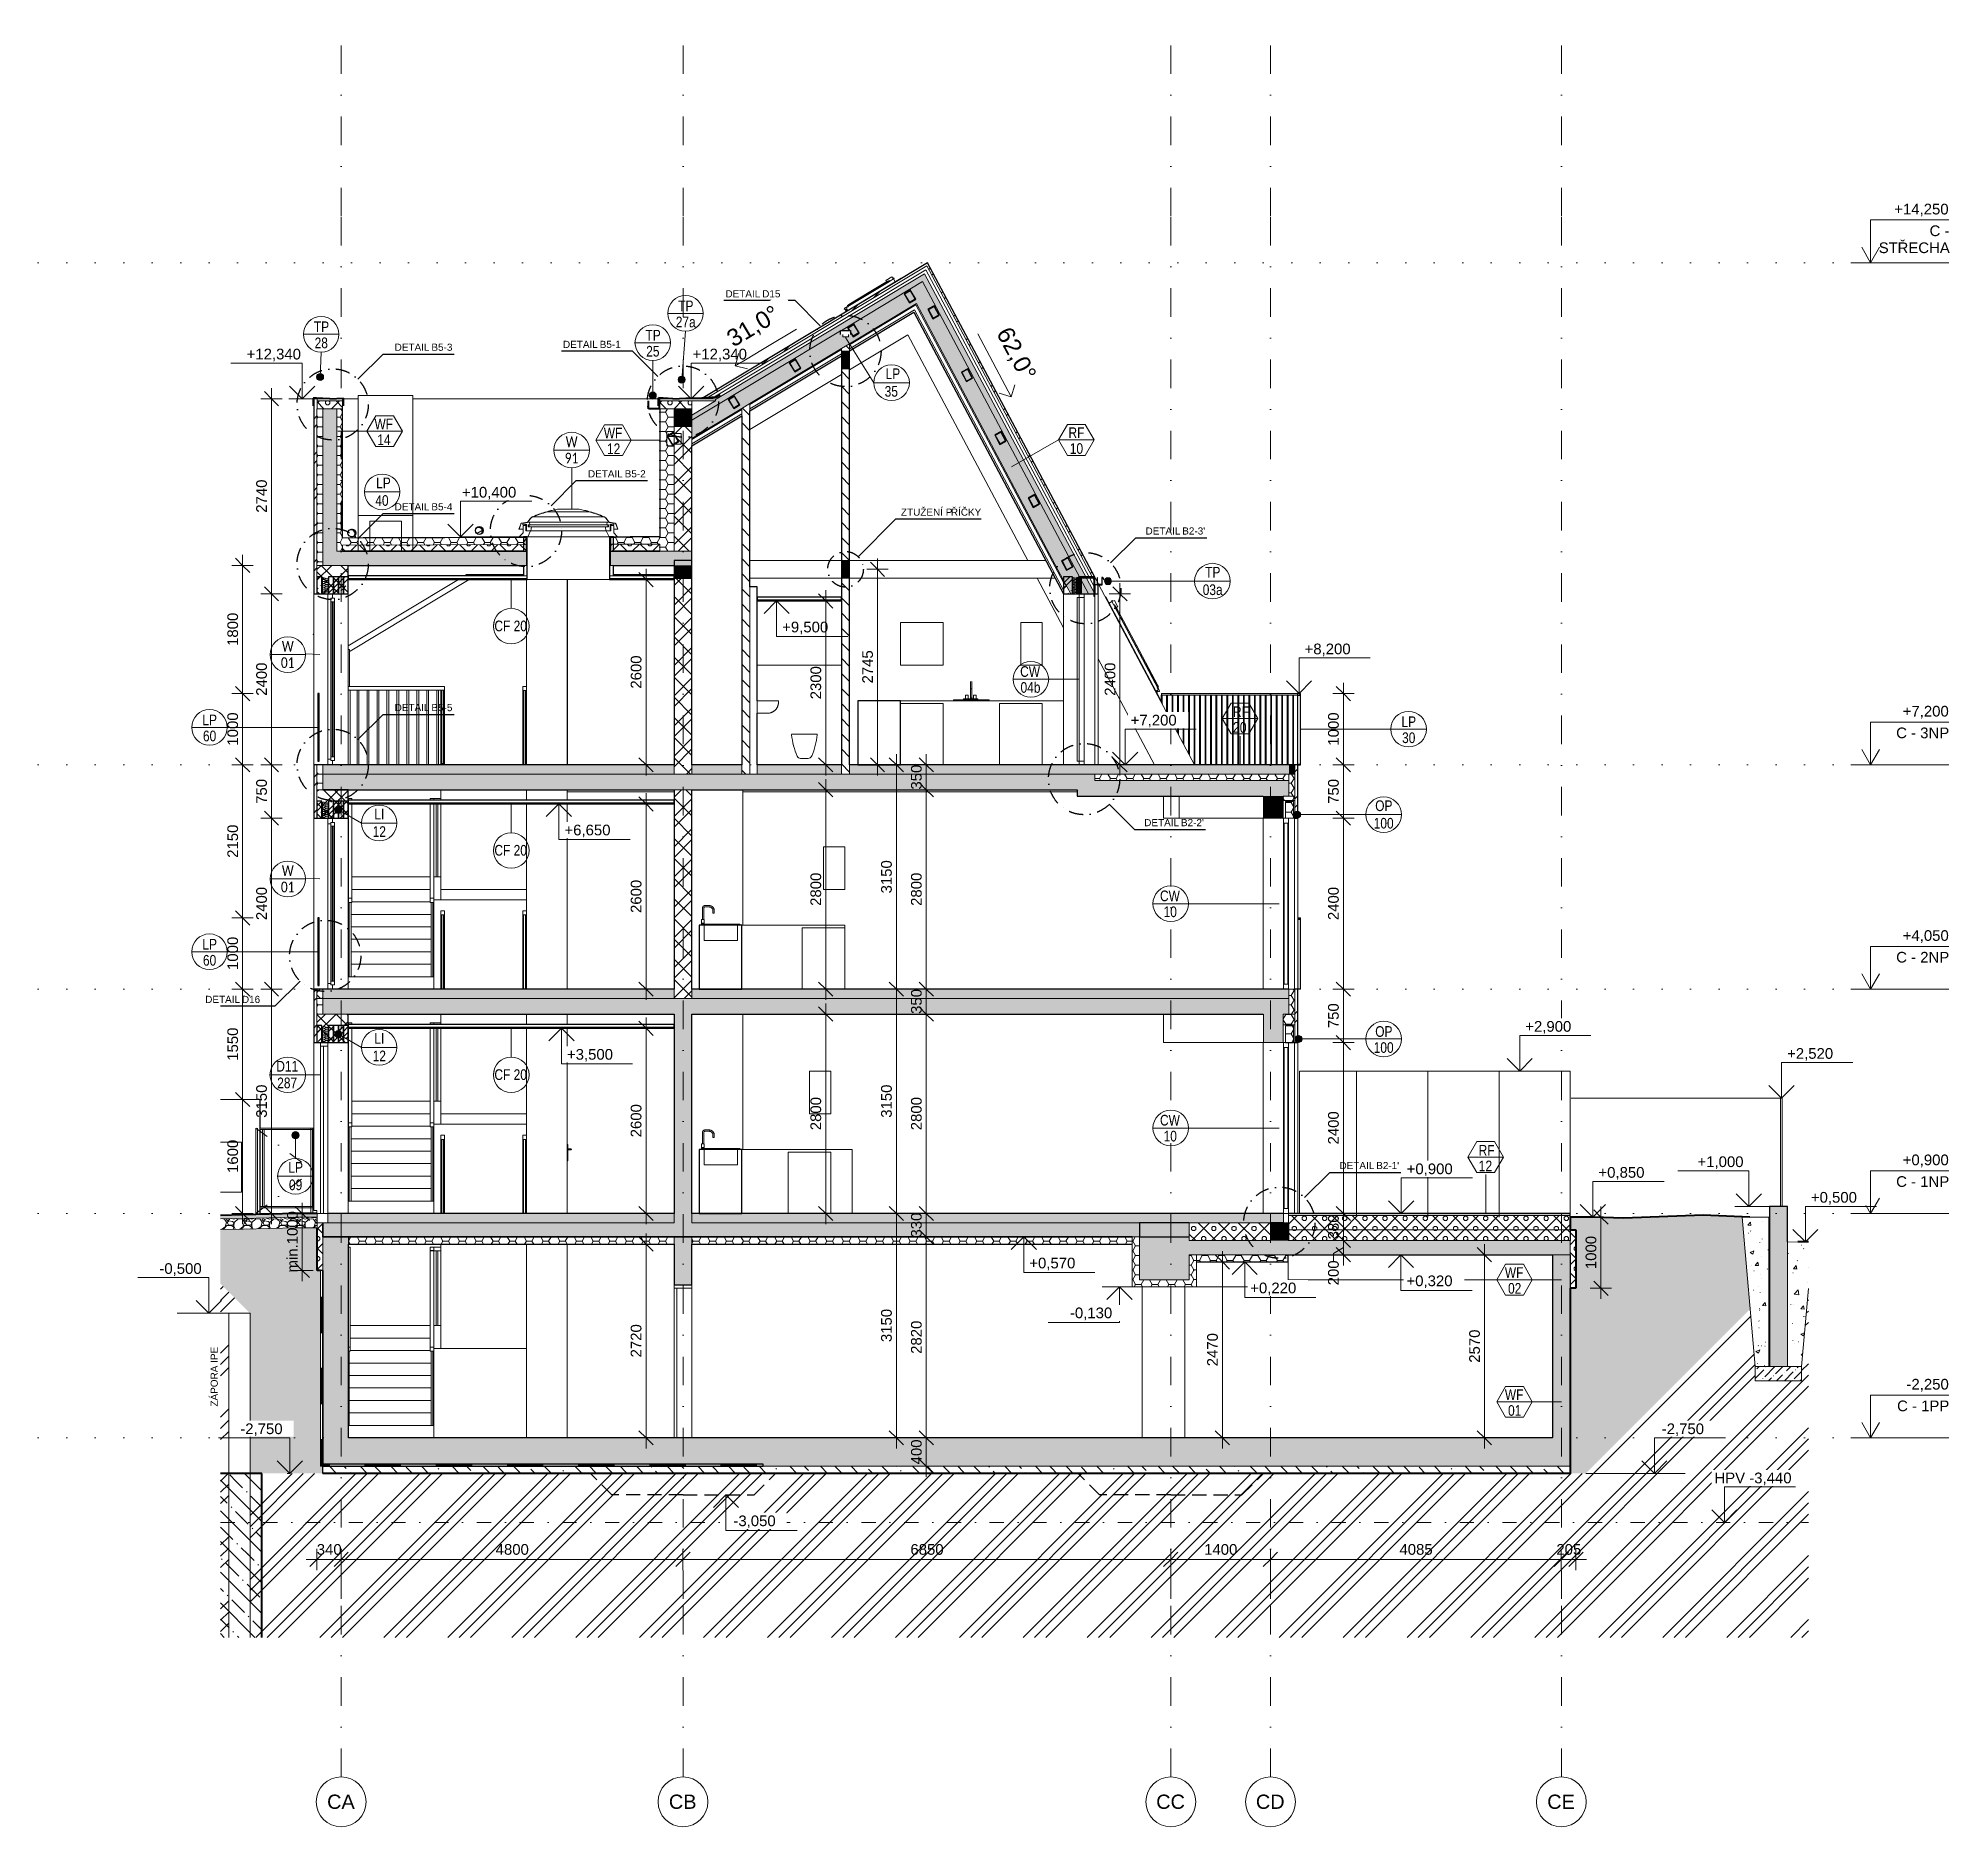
# Model space of a CAD drawing. Header units: millimetres. Extents: x -9657 to 178820, y -8645 to 72638.
# Drawn here: x -9657 to 17188, y -7711 to 17402 of the extents above; entities that cross this region are included whole.
import ezdxf

# ---------------------------------------------------------------- set-up
doc = ezdxf.new("R2010")
doc.units = ezdxf.units.MM
for name, pattern in [('HA_Dash_3mm-S1mm', [300, 200, -100]), ('HA_DashDot_10mm-S3mm', [1000, 400, -300, 0, -300]), ('HA_DashDot_4mm-S1mm', [400, 200, -100, 0, -100]), ('HA_DashDot_6mm-S2mm', [600, 200, -200, 0, -200]), ('HA_Dot-S4mm', [400, 0, -400])]:
    doc.linetypes.add(name, pattern=pattern)
for name, color, linetype, lineweight in [('A-____-____-DIMS', 9, 'Continuous', 5), ('A-____-____-DIMS-100', 9, 'Continuous', 5), ('A-CLNG-____-IDEN', 9, 'Continuous', 9), ('A-CLNG-____-MCUT', 9, 'Continuous', 25), ('A-CLNG-____-OTLN', 9, 'Continuous', 9), ('A-CLNG-____-PATT', 9, 'Continuous', 25), ('A-DETL-____-CNTR', 9, 'HA_DashDot_6mm-S2mm', 9), ('A-DETL-____-HDLN', 9, 'HA_Dash_3mm-S1mm', 25), ('A-DETL-____-OTLN', 9, 'Continuous', 25), ('A-DETL-____-THIN', 9, 'Continuous', 9), ('A-DETL-____-WIDE', 9, 'Continuous', 40), ('A-DETL-GENF-OTLN', 9, 'Continuous', 9), ('A-DOOR-____-IDEN', 9, 'Continuous', 9), ('A-DOOR-____-MCUT', 9, 'Continuous', 9), ('A-DOOR-____-OTLN', 9, 'Continuous', 9), ('A-DOOR-FRAM-MCUT', 9, 'Continuous', 9), ('A-DOOR-FRAM-OTLN', 9, 'Continuous', 9), ('A-FLOR-____-IDEN', 9, 'Continuous', 9), ('A-FLOR-____-MCUT', 9, 'Continuous', 25), ('A-FLOR-____-OTLN', 9, 'Continuous', 9), ('A-FLOR-____-OVHD', 9, 'HA_DashDot_4mm-S1mm', 25), ('A-FLOR-____-PATT', 9, 'Continuous', 25), ('A-FLOR-HRAL-IDEN', 9, 'Continuous', 9), ('A-FLOR-HRAL-MCUT', 9, 'Continuous', 25), ('A-FLOR-HRAL-OTLN', 9, 'Continuous', 9), ('A-FLOR-LEVL-OTLN', 9, 'Continuous', 9), ('A-GENM-____-IDEN', 9, 'Continuous', 9), ('A-GENM-____-MCUT', 9, 'Continuous', 25), ('A-GENM-____-OTLN', 9, 'Continuous', 9), ('A-GLAZ-____-IDEN', 9, 'Continuous', 9), ('A-GLAZ-____-MCUT', 9, 'Continuous', 5), ('A-GLAZ-____-OTLN', 9, 'Continuous', 5), ('A-GLAZ-CURT-MCUT', 9, 'Continuous', 5), ('A-GLAZ-CURT-OTLN', 9, 'Continuous', 5), ('A-GLAZ-CWMG-MCUT', 9, 'Continuous', 5), ('A-GLAZ-CWMG-OTLN', 9, 'Continuous', 5), ('A-ROOF-____-MCUT', 9, 'Continuous', 25), ('A-ROOF-____-OTLN', 9, 'Continuous', 9), ('A-ROOF-____-PATT', 9, 'Continuous', 25), ('A-WALL-____-IDEN', 9, 'Continuous', 9), ('A-WALL-____-MCUT', 9, 'Continuous', 25), ('A-WALL-____-OTLN', 9, 'Continuous', 9), ('A-WALL-____-PATT', 9, 'Continuous', 25), ('C-PRKG-____-OTLN', 9, 'Continuous', 9), ('E-ELEC-FIXT-OTLN', 9, 'Continuous', 9), ('G-____-____-DIMS', 9, 'Continuous', 5), ('G-____-____-TEXT', 9, 'Continuous', 5), ('I-WALL-____-MCUT', 9, 'Continuous', 25), ('I-WALL-____-OTLN', 9, 'Continuous', 9), ('P-SANR-FIXT-OTLN', 9, 'Continuous', 9), ('Q-CASE-____-MCUT', 9, 'Continuous', 25), ('Q-CASE-____-OTLN', 9, 'Continuous', 9), ('Q-SPCQ-____-OTLN', 9, 'Continuous', 9), ('S-BEAM-____-MCUT', 9, 'Continuous', 25), ('S-BEAM-____-OTLN', 9, 'Continuous', 9), ('S-COLS-____-OTLN', 9, 'Continuous', 9), ('S-GRID-____-IDEN', 9, 'Continuous', 9), ('S-GRID-____-OTLN', 9, 'Continuous', 5), ('S-STRS-____-OTLN', 9, 'Continuous', 9)]:
    doc.layers.add(name, color=color, linetype=linetype, lineweight=lineweight)
doc.styles.add('Arial', font='arial.ttf', dxfattribs={"height": 200})
doc.styles.add('Arial Narrow', font='ARIALN.TTF', dxfattribs={"height": 150})
doc.styles.add('Arial_1', font='arial.ttf', dxfattribs={"height": 150})
doc.styles.add('Arial_2', font='arial.ttf', dxfattribs={"height": 100})
doc.styles.add('Arial_3', font='arial.ttf', dxfattribs={"width": 0.8, "height": 150})
doc.styles.add('Arial_4', font='arial.ttf', dxfattribs={"height": 240})
doc.styles.add('Calibri', font='calibri.ttf', dxfattribs={"width": 0.8, "height": 150})
doc.dimstyles.new('Inner_Dimensions', dxfattribs={"dimscale": 304.8, "dimtxt": 153.03891, "dimasz": 0.656168, "dimexe": 0.492126, "dimexo": 0.0625, "dimgap": 0.065617, "dimtad": 1, "dimdec": 0, "dimzin": 0, "dimdsep": 46, "dimtxsty": 'Arial_1', "dimblk1": 'OBLIQUE', "dimblk2": 'OBLIQUE', "dimsah": 1, "dimcen": 0.09, "dimdle": 0.492126, "dimazin": 0, "dimtfac": 1, "dimtdec": 4, "dimtix": 1, "dimtmove": 1, "dimatfit": 3, "dimfxl": 0.492126, "dimfxlon": 1, "dimtvp": 1, "dimtolj": 1, "dimtzin": 0, "dimlwd": 9, "dimlwe": 9, "dimarcsym": 2})
doc.dimstyles.new('Inner_Dimensions_1', dxfattribs={"dimscale": 304.8, "dimtxt": 153.03891, "dimasz": 0.656168, "dimexe": 0.492126, "dimexo": 0.0625, "dimgap": 0.065617, "dimtad": 1, "dimdec": 0, "dimzin": 0, "dimdsep": 46, "dimtxsty": 'Arial_1', "dimblk1": 'OBLIQUE', "dimblk2": 'OBLIQUE', "dimsah": 1, "dimcen": 0.09, "dimdle": 0.492126, "dimazin": 0, "dimtfac": 1, "dimtdec": 4, "dimtix": 1, "dimtmove": 0, "dimatfit": 3, "dimfxl": 0.492126, "dimfxlon": 1, "dimtvp": 1, "dimtolj": 1, "dimtzin": 0, "dimlwd": 9, "dimlwe": 9, "dimarcsym": 2})
pattern_1 = [(45, (-4910.68, 1865.4), (-212.132, 212.132), []), (45, (-4760.68, 1865.4), (-212.132, 212.132), []), (315, (-4910.68, 1865.4), (212.132, 212.132), []), (315, (-4760.68, 1865.4), (212.132, 212.132), [])]
pattern_2 = [(45, (-4910.68, 1865.4), (-212.132, 212.132), []), (45, (-4760.68, 1865.4), (-212.132, 212.132), []), (315, (-4910.68, 1865.4), (141.4214, 141.4214), [])]
pattern_3 = [(135, (-4910.68, 1865.4), (-106.066, -106.066), [])]
pattern_4 = [(0, (-4910.684, 1865.4), (117.188, 67.658), [78.125, -156.25]), (120, (-4910.684, 1865.4), (-117.18755, 67.65879), [78.125, -156.25]), (60, (-4910.684, 1865.4), (0.00045, 135.31679), [0, -156.25, 78.125, 0])]
pattern_5 = [(45, (-4910.7, 1865.4), (-251.447, 251.447), []), (45, (-4910.7, 2246.4), (-251.447, 251.447), [])]
pattern_6 = [(45, (-4839.97, 1865.4), (-141.4214, 141.4214), []), (0, (-4614.63, 1931.64), (141.421, 141.421), [25, -257.843]), (45, (-4589.63, 1931.64), (-141.4214, 141.4214), [25, -175]), (90, (-4571.95, 1949.32), (-141.421, 141.421), [25, -257.843]), (135, (-4571.95, 1974.32), (-141.4214, -141.4214), [25, -175]), (0, (-4614.63, 1992), (141.421, 141.421), [25, -257.843]), (45, (-4632.3, 1974.32), (-141.4214, 141.4214), [25, -175]), (90, (-4632.31, 1949.32), (-141.421, 141.421), [25, -257.843]), (135, (-4614.63, 1931.64), (-141.4214, -141.4214), [25, -175]), (135, (-4647.13, 1865.4), (-141.4214, -141.4214), [])]
pattern_7 = [(45, (-4910.68, 1865.4), (-70.7107, 70.7107), [])]
pattern_8 = [(45, (-4910.68, 1865.4), (-176.7767, 176.7767), []), (45, (-4839.97, 1865.4), (-176.7767, 176.7767), []), (45, (-4698.55, 1865.4), (-106.066, 247.4874), [100, -50, 3.353, -46.647])]
pattern_9 = [(315, (-4910.68, 1865.4), (215.526, 215.526), []), (315, (-4910.68, 2068.6), (215.526, 215.526), [127, -76.2, 12.7, -76.2, -127]), (315, (-4910.68, 2068.6), (215.526, 215.526), [-292.1, 127, 0])]
pattern_10 = [(50, (-4910.7, 1865.4), (537.945, -47.064), [56.25, -618.75]), (355, (-4910.7, 1865.4), (-104.064, 564.144), [45, -495]), (100.451, (-4865.85, 1861.5), (433.886, 517.077), [47.805, -525.857]), (46.184, (-4910.7, 2015.4), (800.43, -124.142), [84.375, -928.125]), (96.636, (-4844, 2005.06), (700.992, 730.593), [71.708, -788.785]), (351.184, (-4910.7, 2015.4), (701, 730.586), [67.5, -742.5]), (21, (-4835.7, 1977.9), (447.68, -301.964), [56.25, -618.75]), (326, (-4835.7, 1977.9), (182.487, 543.863), [45, -495]), (71.451, (-4798.4, 1952.74), (630.169, 241.893), [47.805, -525.857]), (37.5, (-4910.68, 1865.4), (9.1199, 249.6704), [3.353, -485.647, 3.353, -499.147, -496.875]), (37.5, (-4910.68, 1865.4), (9.1199, 249.6704), [-991.5, 3.353, -493.522]), (7.5, (-4910.68, 1865.4), (197.302, 295.8088), [3.353, -283.147, 3.353, -474.397, -189.375]), (7.5, (-4910.68, 1865.4), (197.302, 295.8088), [-764.25, 3.353, -186.022]), (327.5, (-5077.93, 1865.4), (400.3668, -16.9162), [3.353, -184.147, 3.353, -581.647, -776.25]), (327.5, (-5077.93, 1865.4), (400.3668, -16.9162), [-772.5, 3.353, -772.897]), (317.5, (-5152.93, 1865.4), (437.3896, 75.079), [3.353, -240.397, 3.353, -385.147, -551.25]), (317.5, (-5152.93, 1865.4), (437.3896, 75.079), [-632.25, 3.353, -547.897])]

msp = doc.modelspace()

# ---------------------------------------------------------------- texts
at = {"layer": 'A-CLNG-____-IDEN', "lineweight": 5, "char_height": 150, "width": 564.388, "attachment_point": 1, "style": 'Arial_3'}
for insert in [(-3250.3, 9224.7), (-3250.3, 6074.7), (-3250.3, 2924.7)]:
    msp.add_mtext('CF 20', dxfattribs=dict(at, insert=insert))
at = {"layer": 'A-DOOR-____-IDEN', "lineweight": 5, "char_height": 150, "attachment_point": 1, "style": 'Arial_3'}
for s, insert, width in [('D11', (-6313.7, 3042.3), 378.396), ('287', (-6300.5, 2808.5), 346.329)]:
    msp.add_mtext(s, dxfattribs=dict(at, insert=insert, width=width))
at = {"layer": 'A-FLOR-____-IDEN', "lineweight": 5, "char_height": 150, "width": 240.506, "attachment_point": 1, "style": 'Arial Narrow'}
for s, insert in [('20', (7121.1, 7799.3)), ('12', (10571.1, 1641.9))]:
    msp.add_mtext(s, dxfattribs=dict(at, insert=insert))
at = {"layer": 'A-FLOR-HRAL-IDEN', "lineweight": 5, "char_height": 150, "attachment_point": 1, "style": 'Arial_3'}
for s, insert, width in [('LP', (-7351.4, 7905.2), 250.126), ('LP', (9488.6, 7880.2), 250.126), ('60', (-7343.4, 7679.8), 230.886), ('30', (9496.6, 7654.8), 230.886), ('LP', (-7351.4, 4755.2), 250.126), ('60', (-7343.4, 4529.8), 230.886)]:
    msp.add_mtext(s, dxfattribs=dict(at, insert=insert, width=width))
at = {"layer": 'A-FLOR-LEVL-OTLN', "lineweight": 5, "char_height": 150, "attachment_point": 1, "style": 'Arial_1'}
for s, insert, width in [('+14,250', (16408.6, 15077.7), 945.991), ('C -', (16905, 14773.1), 344.726), ('ST', (16190.6, 14534.9), 320.675), ('ŘECHA', (16455.2, 14534.9), 889.873), ('+7,200', (16527.6, 8027.7), 801.687), ('C - 3NP', (16435.6, 7723.1), 913.924), ('+4,050', (16527.6, 4877.7), 801.687), ('C - 2NP', (16435.6, 4573.1), 913.924), ('+0,900', (16527.6, 1727.7), 801.687), ('C - 1NP', (16435.6, 1423.1), 913.924), ('-2,250', (16580.6, -1422.3), 737.552), ('C - 1PP', (16448.6, -1726.9), 897.89)]:
    msp.add_mtext(s, dxfattribs=dict(at, insert=insert, width=width))
at = {"layer": 'A-GENM-____-IDEN', "lineweight": 5, "char_height": 150, "attachment_point": 1, "style": 'Arial_3'}
for s, insert, width in [('TP', (-669.1, 13718.4), 256.54), ('TP', (-5785.5, 13424.9), 256.54), ('27a', (-703.5, 13493), 339.915), ('TP', (-1128.8, 13307.1), 256.54), ('25', (-1118.4, 13081.7), 230.886), ('TP', (6731.3, 9978.9), 256.54), ('03a', (6696.9, 9733.4), 339.915), ('LI', (-4935.8, 6582.6), 173.164), ('100', (9098.3, 6454.8), 346.329), ('OP', (9119.5, 6700.3), 295.021), ('12', (-4959.8, 6337.1), 230.886), ('OP', (9119.5, 3530.2), 295.021), ('LI', (-4935.8, 3432.6), 173.164), ('100', (9098.3, 3304.8), 346.329), ('12', (-4959.8, 3187.1), 230.886), ('LP', (-6143.6, 1622.6), 250.126), ('09', (-6135.6, 1377.1), 230.886)]:
    msp.add_mtext(s, dxfattribs=dict(at, insert=insert, width=width))
at = {"layer": 'A-GLAZ-____-IDEN', "lineweight": 5, "char_height": 150, "attachment_point": 1, "style": 'Calibri'}
for s, insert, width in [('91', (-2262.2, 11581.2), 243.713), ('W', (-2249, 11809.8), 211.645), ('W', (-6235.4, 8938.1), 211.645), ('01', (-6248.6, 8709.5), 243.713), ('W', (-6235.4, 5788.1), 211.645), ('01', (-6248.6, 5559.5), 243.713)]:
    msp.add_mtext(s, dxfattribs=dict(at, insert=insert, width=width))
at = {"layer": 'A-WALL-____-IDEN', "lineweight": 5, "char_height": 150, "attachment_point": 1, "style": 'Arial_3'}
for s, insert, width in [('CW', (4132.8, 8584.7), 352.742), ('04b', (4138.4, 8361), 339.915), ('CW', (6097.1, 5434.7), 352.742), ('10', (6147.5, 5211), 230.886), ('CW', (6097.1, 2284.7), 352.742), ('10', (6147.5, 2061), 230.886)]:
    msp.add_mtext(s, dxfattribs=dict(at, insert=insert, width=width))
at = {"layer": 'G-____-____-TEXT', "color": 7, "lineweight": 9, "attachment_point": 1}
for s, insert, char_height, width, style in [('DETAIL ', (-5.8, 13863.2), 100, 625.316, 'Arial_2'), ('D15', (510.1, 13863.2), 100, 312.658, 'Arial_2'), ('DETAIL ', (-4651.1, 13113.1), 100, 625.316, 'Arial_2'), ('B5-3', (-4135.1, 13113.1), 100, 360.759, 'Arial_2'), ('DETAIL ', (-2287, 13153.1), 100, 625.316, 'Arial_2'), ('B5-1', (-1771.1, 13153.1), 100, 360.759, 'Arial_2'), ('LP', (2243.1, 12765.7), 150, 250.126, 'Arial_3'), ('35', (2230.1, 12518.7), 150, 230.886, 'Arial_3'), ('WF', (-4934.8, 12060.6), 150, 333.502, 'Arial_3'), ('14', (-4895.3, 11838.7), 150, 230.886, 'Arial_3'), ('WF', (-1714.4, 11933.8), 150, 333.502, 'Arial_3'), ('RF', (4811.8, 11937.5), 150, 275.781, 'Arial_3'), ('12', (-1669.2, 11711.8), 150, 230.886, 'Arial_3'), ('10', (4830.5, 11715.6), 150, 230.886, 'Arial_3'), ('DETAIL ', (-1936.6, 11336.1), 100, 625.316, 'Arial_2'), ('B5-2', (-1420.6, 11336.1), 100, 360.759, 'Arial_2'), ('LP', (-4910.8, 11232.7), 150, 250.126, 'Arial_3'), ('40', (-4922.8, 10985.8), 150, 230.886, 'Arial_3'), ('DETAIL ', (-4651.1, 10873.1), 100, 625.316, 'Arial_2'), ('B5-4', (-4135.1, 10873.1), 100, 360.759, 'Arial_2'), ('Z', (2458.8, 10798.1), 100, 104.219, 'Arial_2'), ('TUŽENÍ P', (2544.8, 10798.1), 100, 745.569, 'Arial_2'), ('ŘÍČKY', (3160, 10798.1), 100, 513.08, 'Arial_2'), ('DETAIL ', (5893.4, 10533.1), 100, 625.316, 'Arial_2'), ("B2-3'", (6409.3, 10533.1), 100, 392.827, 'Arial_2'), ('DETAIL ', (-4651.1, 8053.1), 100, 625.316, 'Arial_2'), ('B5-5', (-4135.1, 8053.1), 100, 360.759, 'Arial_2'), ('DETAIL ', (5875.3, 6438.2), 100, 625.316, 'Arial_2'), ("B2-2'", (6391.3, 6438.2), 100, 392.827, 'Arial_2'), ('DETAIL ', (-7312, 3956), 100, 625.316, 'Arial_2'), ('D16', (-6796.1, 3956), 100, 312.658, 'Arial_2'), ('DETAIL ', (8617.5, 1623.1), 100, 625.316, 'Arial_2'), ('WF', (10939.9, 145.9), 150, 333.502, 'Arial_3'), ('02', (10985, -76), 150, 230.886, 'Arial_3'), ('WF', (10939.9, -1569.1), 150, 333.502, 'Arial_3'), ('01', (10985, -1791), 150, 230.886, 'Arial_3')]:
    msp.add_mtext(s, dxfattribs=dict(at, insert=insert, char_height=char_height, width=width, style=style))
at = {"layer": 'G-____-____-TEXT', "color": 7, "lineweight": 9, "insert": (-7235.5, -1810.7), "char_height": 100, "width": 994.093, "attachment_point": 1, "rotation": 90, "style": 'Arial_2'}
msp.add_mtext('ZÁPORA IPE', dxfattribs=at)
at = {"layer": 'S-GRID-____-IDEN', "lineweight": 5, "char_height": 200, "attachment_point": 1, "style": 'Arial'}
for s, insert, width in [('CA', (-5600, -7259.8), 481.012), ('CB', (-800, -7259.8), 481.012), ('CC', (6043.5, -7259.8), 497.046), ('CD', (7443.5, -7259.8), 497.046), ('CE', (11535, -7259.8), 481.012)]:
    msp.add_mtext(s, dxfattribs=dict(at, insert=insert, width=width))

# ---------------------------------------------------------------- blocks, each defined once
blk = doc.blocks.new('HA_WD_SinglePanel - 1000x2400-1662822-ŘEZ 3-3 OBJEKT C')
at = {"layer": 'A-GLAZ-____-MCUT', "color": 250}
for p, q in [((-5522, 6450), (-5592, 6450)), ((-5592, 6450), (-5592, 6370)), ((-5522, 6390), (-5522, 6450)), ((-5592, 6370), (-5547, 6370)), ((-5497, 6390), (-5547, 6390)), ((-5547, 6390), (-5547, 6340)), ((-5547, 6370), (-5547, 6390)), ((-5547, 6390), (-5522, 6390)), ((-5547, 6340), (-5497, 6340)), ((-5527, 6340), (-5527, 4160)), ((-5517, 6340), (-5527, 6340)), ((-5517, 4160), (-5517, 6340)), ((-5497, 6340), (-5497, 6390)), ((-5547, 4130), (-5592, 4130)), ((-5592, 4130), (-5592, 4050)), ((-5592, 4050), (-5522, 4050)), ((-5497, 4160), (-5547, 4160)), ((-5547, 4160), (-5547, 4110)), ((-5547, 4110), (-5547, 4130)), ((-5547, 4110), (-5497, 4110)), ((-5522, 4110), (-5547, 4110)), ((-5527, 4160), (-5517, 4160)), ((-5522, 4050), (-5522, 4110)), ((-5497, 4110), (-5497, 4160))]:
    blk.add_line(p, q, dxfattribs=at)
at = {"layer": 'A-GLAZ-____-OTLN', "color": 250}
for p, q in [((-5592, 4130), (-5592, 6370)), ((-5547, 6340), (-5547, 4160)), ((-5497, 4160), (-5497, 6340))]:
    blk.add_line(p, q, dxfattribs=at)
blk = doc.blocks.new('System Panel - Glazed_50mm_Offset50-1462386-ŘEZ 3-3 OBJEKT C')
at = {"layer": 'A-GLAZ-CURT-MCUT', "color": 250}
for p, q in [((7843, 6380), (7843, 4120)), ((7893, 6380), (7843, 6380)), ((7893, 4120), (7893, 6380)), ((7843, 4120), (7893, 4120))]:
    blk.add_line(p, q, dxfattribs=at)
blk = doc.blocks.new('Rectangular Mullion - 70x70_Symetric_Offset0-1462384-ŘEZ 3-3 OBJEKT C')
at = {"layer": 'A-GLAZ-CWMG-MCUT', "color": 250}
for p, q in [((7833, 4120), (7833, 4050)), ((7903, 4120), (7833, 4120)), ((7833, 4050), (7903, 4050)), ((7903, 4050), (7903, 4120))]:
    blk.add_line(p, q, dxfattribs=at)
blk = doc.blocks.new('Rectangular Mullion - 70x70_Symetric_Offset0-1395026-ŘEZ 3-3 OBJEKT C')
at = {"layer": 'A-GLAZ-CWMG-OTLN', "color": 250}
for p, q in [((7833, 4120), (7833, 6380)), ((7903, 4120), (7903, 6380))]:
    blk.add_line(p, q, dxfattribs=at)
blk = doc.blocks.new('System Panel - Glazed_50mm_Offset50-2022182-ŘEZ 3-3 OBJEKT C')
at = {"layer": 'A-GLAZ-CURT-MCUT', "color": 250}
for p, q in [((7843, 3230), (7843, 970)), ((7893, 3230), (7843, 3230)), ((7893, 970), (7893, 3230)), ((7843, 970), (7893, 970))]:
    blk.add_line(p, q, dxfattribs=at)
blk = doc.blocks.new('Rectangular Mullion - 70x70_Symetric_Offset0-2022180-ŘEZ 3-3 OBJEKT C')
at = {"layer": 'A-GLAZ-CWMG-MCUT', "color": 250}
for p, q in [((7833, 970), (7833, 900)), ((7903, 970), (7833, 970)), ((7903, 900), (7903, 970))]:
    blk.add_line(p, q, dxfattribs=at)
blk = doc.blocks.new('Rectangular Mullion - 70x70_Symetric_Offset0-2022181-ŘEZ 3-3 OBJEKT C')
at = {"layer": 'A-GLAZ-CWMG-MCUT', "color": 250}
for p, q in [((7833, 3300), (7833, 3230)), ((7833, 3230), (7903, 3230)), ((7903, 3300), (7858, 3300)), ((7903, 3230), (7903, 3300))]:
    blk.add_line(p, q, dxfattribs=at)
blk = doc.blocks.new('Rectangular Mullion - 70x70_Symetric_Offset0-1462385-ŘEZ 3-3 OBJEKT C')
at = {"layer": 'A-GLAZ-CWMG-MCUT', "color": 250}
for p, q in [((7833, 6450), (7833, 6380)), ((7903, 6380), (7903, 6450)), ((7833, 6380), (7903, 6380))]:
    blk.add_line(p, q, dxfattribs=at)
blk = doc.blocks.new('Railing - 25mm-1399500-ŘEZ 3-3 OBJEKT C')
at = {"layer": 'A-FLOR-HRAL-OTLN', "color": 50}
for p, q in [((-4070, 2475), (-4070, 3500)), ((-4045, 2475), (-4045, 3500))]:
    blk.add_line(p, q, dxfattribs=at)
blk = doc.blocks.new('Railing - 25mm-1399498-ŘEZ 3-3 OBJEKT C')
at = {"layer": 'A-FLOR-HRAL-OTLN', "color": 50}
for p, q in [((-3989, 4050), (-3989, 5091)), ((-3964, 5091), (-3989, 5091)), ((-3964, 4050), (-3964, 5091))]:
    blk.add_line(p, q, dxfattribs=at)
blk = doc.blocks.new('Railing - 25mm-1399496-ŘEZ 3-3 OBJEKT C')
at = {"layer": 'A-FLOR-HRAL-OTLN', "color": 50}
for p, q in [((-4140, 2116), (-4140, 1075)), ((-4115, 2116), (-4140, 2116)), ((-4115, 1075), (-4115, 2116)), ((-4140, 1075), (-4115, 1075))]:
    blk.add_line(p, q, dxfattribs=at)
blk = doc.blocks.new('Railing - Railing-1399447-ŘEZ 3-3 OBJEKT C')
for name in ['Railing - 25mm-1399498-ŘEZ 3-3 OBJEKT C', 'Railing - 25mm-1399500-ŘEZ 3-3 OBJEKT C', 'Railing - 25mm-1399496-ŘEZ 3-3 OBJEKT C']:
    blk.add_blockref(name, (0, 0))
blk = doc.blocks.new('Railing - Railing-1399451-ŘEZ 3-3 OBJEKT C')
at = {"extrusion": (0, 0, -1), "zscale": -1}
blk.add_blockref('Railing - 25mm-1399496-ŘEZ 3-3 OBJEKT C', (9404, 0), dxfattribs=at)
blk = doc.blocks.new('Top Rail Type - Top Rail_Internal_-1399463-ŘEZ 3-3 OBJEKT C')
at = {"layer": 'A-FLOR-HRAL-OTLN', "color": 50}
for p, q in [((-3951, 5150), (-4001, 5150)), ((-4001, 5150), (-4001, 5091)), ((-3951, 5091), (-3951, 5150)), ((-4001, 5091), (-3951, 5091)), ((-4001, 5091), (-4001, 4050)), ((-3951, 5091), (-3951, 4050)), ((-4152, 3552), (-4152, 3575)), ((-4102, 3575), (-4152, 3575)), ((-4152, 2175), (-4152, 3500)), ((-4102, 3575), (-4102, 3552)), ((-4027, 3575), (-4102, 3575)), ((-4102, 3500), (-4102, 2175)), ((-4002, 3575), (-4027, 3575)), ((-4152, 2175), (-4152, 2116)), ((-4102, 2175), (-4152, 2175)), ((-4102, 2116), (-4102, 2175)), ((-4152, 2116), (-4102, 2116))]:
    blk.add_line(p, q, dxfattribs=at)
blk = doc.blocks.new('Top Rail Type - Top Rail_Internal_-1399480-ŘEZ 3-3 OBJEKT C')
at = {"layer": 'A-FLOR-HRAL-OTLN', "color": 50}
for p, q in [((-5301, 3575), (-5251, 3575)), ((-5301, 3552), (-5301, 3575)), ((-5301, 2175), (-5301, 3500)), ((-5251, 3575), (-5251, 3552)), ((-5251, 3500), (-5251, 2175)), ((-5301, 2175), (-5301, 2116)), ((-5251, 2175), (-5301, 2175)), ((-5251, 2116), (-5251, 2175)), ((-5301, 2116), (-5251, 2116))]:
    blk.add_line(p, q, dxfattribs=at)
blk = doc.blocks.new('ABMV_Toilet_WallHung - Default-1928450-ŘEZ 3-3 OBJEKT C')
at = {"layer": 'A-GENM-____-OTLN', "color": 50}
for p, q in [((1276, 7630), (930, 7630)), ((1048, 7290), (1155, 7290))]:
    blk.add_line(p, q, dxfattribs=at)
for centre, radius, start, end in [((930, 7624), 6.3, 90, 186.0487), ((1984, 7735), 1066, 186.0487, 202.9158), ((223, 7735), 1066, 337.2719, 353.9513), ((1276, 7624), 6.31, 353.9513, 90), ((1048, 7340), 50, 202.9158, 270), ((1155, 7345), 55, 270, 337.2719)]:
    blk.add_arc(centre, radius, start, end, dxfattribs=at)
blk = doc.blocks.new('ABMV_WashBasin_Generic - 450x300-1903976-ŘEZ 3-3 OBJEKT C')
at = {"layer": 'P-SANR-FIXT-OTLN', "color": 50}
for p, q in [((438, 8075), (438, 8100)), ((438, 8100), (588, 8100)), ((438, 7925), (438, 8075)), ((738, 8100), (588, 8100)), ((738, 8075), (738, 8100)), ((438, 7925), (538, 7925)), ((538, 7925), (588, 7925))]:
    blk.add_line(p, q, dxfattribs=at)
at = {"layer": 'P-SANR-FIXT-OTLN', "color": 50, "flags": 128}
blk.add_lwpolyline([(738, 8075), (738, 8069), (738, 8063), (737, 8057), (736, 8051), (735, 8045), (734, 8039), (732, 8034), (731, 8028), (729, 8022), (726, 8017), (724, 8011), (721, 8006), (718, 8000), (715, 7995), (712, 7990), (709, 7985), (705, 7981), (701, 7976), (697, 7972), (693, 7967), (688, 7963), (684, 7959), (679, 7956), (674, 7952), (669, 7949), (664, 7946), (659, 7943), (654, 7940), (648, 7937), (643, 7935), (637, 7933), (631, 7931), (625, 7930), (620, 7928), (614, 7927), (608, 7926), (602, 7926), (596, 7925), (590, 7925), (588, 7925)], dxfattribs=at)
blk = doc.blocks.new('Kuchyňská_linka_sporák_ADNS - 600x600x800-1423137-ŘEZ 3-3 OBJEKT C')
at = {"layer": 'Q-SPCQ-____-OTLN', "color": 50}
for p, q in [((1173, 2900), (1473, 2900)), ((1173, 2300), (1173, 2900)), ((1473, 2900), (1473, 2300)), ((1473, 2300), (1173, 2300)), ((873, 1760), (1473, 1760)), ((873, 900), (873, 1760)), ((1473, 1760), (1473, 900))]:
    blk.add_line(p, q, dxfattribs=at)
blk = doc.blocks.new('Skříňka se dřezem_ pravoúhlá - 500 x 440mm-1427235-ŘEZ 3-3 OBJEKT C')
at = {"layer": 'P-SANR-FIXT-OTLN', "color": 50}
for p, q in [((-330, 2033), (-330, 1876)), ((-311, 1876), (-311, 2033)), ((-235, 2073), (-290, 2073)), ((-290, 2054), (-235, 2054)), ((-181, 2000), (-181, 1965)), ((-162, 1965), (-181, 1965)), ((-162, 1965), (-162, 2000)), ((-344, 1876), (-344, 1825)), ((-344, 1876), (-344, 1825)), ((-344, 1876), (-325, 1876)), ((-344, 1876), (-344, 1876)), ((-344, 1825), (-344, 1813)), ((-344, 1825), (-306, 1825)), ((-344, 1813), (-344, 1800)), ((-344, 1813), (-281, 1813)), ((-281, 1800), (-344, 1800)), ((-325, 1876), (-307, 1876)), ((-307, 1876), (-307, 1876)), ((-306, 1825), (-306, 1876)), ((-306, 1825), (-306, 1876)), ((-306, 1813), (-306, 1825)), ((-303, 1800), (-303, 1584)), ((-281, 1813), (94, 1813)), ((94, 1800), (-281, 1800)), ((94, 1813), (196, 1813)), ((94, 1800), (94, 1813)), ((196, 1800), (94, 1800)), ((164, 1584), (164, 1800)), ((196, 1813), (196, 1800)), ((-233, 1584), (-303, 1584)), ((94, 1584), (-233, 1584)), ((164, 1584), (94, 1584))]:
    blk.add_line(p, q, dxfattribs=at)
at = {"layer": 'P-SANR-FIXT-OTLN', "color": 50, "flags": 128}
for points in [[(-290, 2073), (-292, 2073), (-294, 2073), (-295, 2073), (-297, 2073), (-298, 2072), (-300, 2072), (-301, 2072), (-303, 2071), (-304, 2071), (-306, 2070), (-307, 2069), (-309, 2069), (-310, 2068), (-312, 2067), (-313, 2066), (-314, 2065), (-315, 2064), (-317, 2063), (-318, 2062), (-319, 2061), (-320, 2060), (-321, 2059), (-322, 2057), (-323, 2056), (-324, 2055), (-325, 2053), (-325, 2052), (-326, 2051), (-327, 2049), (-327, 2048), (-328, 2046), (-328, 2045), (-329, 2043), (-329, 2042), (-330, 2040), (-330, 2039), (-330, 2037), (-330, 2035), (-330, 2034), (-330, 2033)], [(-311, 2033), (-311, 2034), (-311, 2035), (-311, 2036), (-311, 2037), (-311, 2037), (-310, 2038), (-310, 2039), (-310, 2040), (-310, 2041), (-309, 2041), (-309, 2042), (-309, 2043), (-308, 2044), (-308, 2044), (-307, 2045), (-307, 2046), (-306, 2046), (-306, 2047), (-305, 2048), (-305, 2048), (-304, 2049), (-304, 2049), (-303, 2050), (-302, 2050), (-302, 2051), (-301, 2051), (-300, 2052), (-299, 2052), (-299, 2052), (-298, 2053), (-297, 2053), (-296, 2053), (-296, 2053), (-295, 2054), (-294, 2054), (-293, 2054), (-292, 2054), (-291, 2054), (-291, 2054), (-290, 2054)], [(-162, 2000), (-162, 2003), (-162, 2006), (-162, 2009), (-163, 2012), (-163, 2015), (-164, 2017), (-165, 2020), (-166, 2023), (-167, 2026), (-168, 2028), (-169, 2031), (-170, 2034), (-172, 2036), (-173, 2039), (-175, 2041), (-176, 2044), (-178, 2046), (-180, 2048), (-182, 2050), (-184, 2052), (-186, 2054), (-188, 2056), (-191, 2058), (-193, 2060), (-195, 2061), (-198, 2063), (-200, 2064), (-203, 2066), (-206, 2067), (-208, 2068), (-211, 2069), (-214, 2070), (-217, 2071), (-220, 2071), (-222, 2072), (-225, 2072), (-228, 2073), (-231, 2073), (-234, 2073), (-235, 2073)], [(-235, 2054), (-233, 2054), (-231, 2054), (-228, 2054), (-226, 2053), (-224, 2053), (-222, 2052), (-220, 2052), (-218, 2051), (-216, 2051), (-214, 2050), (-212, 2049), (-210, 2048), (-208, 2047), (-206, 2046), (-204, 2045), (-203, 2043), (-201, 2042), (-199, 2041), (-198, 2039), (-196, 2038), (-195, 2036), (-193, 2034), (-192, 2033), (-191, 2031), (-189, 2029), (-188, 2027), (-187, 2025), (-186, 2024), (-185, 2022), (-185, 2020), (-184, 2018), (-183, 2016), (-183, 2013), (-182, 2011), (-182, 2009), (-181, 2007), (-181, 2005), (-181, 2003), (-181, 2001), (-181, 2000)]]:
    blk.add_lwpolyline(points, dxfattribs=at)
blk = doc.blocks.new('Casework 4 - Casework 6-1427864-ŘEZ 3-3 OBJEKT C')
at = {"layer": 'Q-CASE-____-MCUT', "color": 10}
for p, q in [((-344, 4950), (-377, 4950)), ((-377, 4950), (-377, 4050)), ((223, 4950), (196, 4950)), ((223, 4050), (223, 4950)), ((-377, 4050), (223, 4050))]:
    blk.add_line(p, q, dxfattribs=at)
at = {"layer": 'Q-CASE-____-OTLN', "color": 50}
for p in [(223, 4950), (1673, 4050)]:
    blk.add_line(p, (1673, 4950), dxfattribs=at)
blk = doc.blocks.new('Kuchyňská_linka_myčka_ADNS - Myčka-1423139-ŘEZ 3-3 OBJEKT C')
at = {"layer": 'Q-SPCQ-____-OTLN', "color": 50}
for p, q in [((2453, 9200), (3053, 9200)), ((2453, 8600), (2453, 9200)), ((3053, 8600), (3053, 9200)), ((3053, 8600), (2453, 8600)), ((2453, 8060), (3053, 8060)), ((3053, 7200), (3053, 8060))]:
    blk.add_line(p, q, dxfattribs=at)
blk = doc.blocks.new('Skříňka se dřezem_ pravoúhlá - 500 x 440mm-V1-ŘEZ 3-3 OBJEKT C')
at = {"layer": 'P-SANR-FIXT-OTLN', "color": 50}
for p, q in [((3437, 8333), (3437, 8325)), ((3446, 8373), (3446, 8373)), ((3456, 8138), (3456, 8333)), ((3195, 8113), (3195, 8100)), ((3196, 8113), (3280, 8113)), ((3196, 8100), (3196, 8113)), ((3280, 8113), (3611, 8113)), ((3280, 8113), (3280, 8100)), ((3338, 8125), (3338, 8113)), ((3339, 8125), (3357, 8125)), ((3357, 8125), (3383, 8125)), ((3364, 8176), (3364, 8125)), ((3364, 8176), (3402, 8176)), ((3383, 8125), (3497, 8125)), ((3402, 8125), (3402, 8176)), ((3434, 8138), (3434, 8125)), ((3434, 8138), (3459, 8138)), ((3437, 8318), (3437, 8138)), ((3437, 8300), (3437, 8265)), ((3446, 8265), (3437, 8265)), ((3455, 8265), (3446, 8265)), ((3456, 8265), (3456, 8300)), ((3459, 8125), (3459, 8138)), ((3478, 8176), (3478, 8125)), ((3478, 8176), (3516, 8176)), ((3497, 8125), (3522, 8125)), ((3516, 8125), (3516, 8176)), ((3522, 8125), (3541, 8125)), ((3541, 8113), (3541, 8125)), ((3611, 8113), (3696, 8113)), ((3611, 8100), (3611, 8113)), ((3696, 8100), (3696, 8113)), ((3696, 8113), (3696, 8113)), ((3696, 8100), (3696, 8113)), ((3697, 8100), (3697, 8113))]:
    blk.add_line(p, q, dxfattribs=at)
at = {"layer": 'P-SANR-FIXT-OTLN', "color": 50, "flags": 128}
for points in [[(3437, 8365), (3437, 8365), (3437, 8366), (3437, 8366), (3437, 8367), (3437, 8367), (3437, 8367), (3438, 8368), (3438, 8368), (3438, 8368)], [(3437, 8364), (3437, 8363), (3437, 8363), (3437, 8363), (3437, 8363), (3437, 8362), (3437, 8362), (3437, 8361), (3437, 8360), (3437, 8359), (3437, 8359), (3437, 8357), (3437, 8356), (3437, 8355), (3437, 8354), (3437, 8352), (3437, 8351), (3437, 8349), (3437, 8348), (3437, 8346), (3437, 8344), (3437, 8342), (3437, 8340), (3437, 8338), (3437, 8336), (3437, 8334), (3437, 8332), (3437, 8330), (3437, 8328), (3437, 8325), (3437, 8323), (3437, 8321), (3437, 8318), (3437, 8316), (3437, 8313), (3437, 8311), (3437, 8308), (3437, 8306), (3437, 8303), (3437, 8301), (3437, 8300)], [(3437, 8333), (3437, 8335), (3437, 8336), (3437, 8337), (3437, 8338), (3437, 8339), (3437, 8341), (3437, 8342), (3437, 8343), (3437, 8344), (3437, 8345), (3437, 8346), (3437, 8347), (3437, 8348), (3437, 8349), (3437, 8350), (3437, 8351), (3437, 8352), (3437, 8353), (3437, 8354), (3437, 8355), (3437, 8356)], [(3454, 8369), (3454, 8368), (3455, 8368), (3455, 8368), (3455, 8367), (3455, 8367), (3455, 8367), (3455, 8366), (3455, 8366), (3456, 8366), (3456, 8365), (3456, 8365), (3456, 8364), (3456, 8364), (3456, 8364), (3456, 8364)], [(3456, 8364), (3456, 8364), (3456, 8363), (3456, 8363), (3456, 8363), (3456, 8363), (3456, 8363), (3456, 8362), (3456, 8362), (3456, 8362), (3456, 8361), (3456, 8361), (3456, 8360), (3456, 8360), (3456, 8359), (3456, 8358), (3456, 8358), (3456, 8357), (3456, 8356), (3456, 8355), (3456, 8354), (3456, 8353), (3456, 8353), (3456, 8352), (3456, 8351), (3456, 8350), (3456, 8349), (3456, 8348), (3456, 8347), (3456, 8345), (3456, 8344), (3456, 8343), (3456, 8342), (3456, 8341), (3456, 8340), (3456, 8338), (3456, 8337), (3456, 8336), (3456, 8335), (3456, 8334), (3456, 8333)], [(3456, 8300), (3456, 8303), (3456, 8305), (3456, 8308), (3456, 8310), (3456, 8313), (3456, 8315), (3456, 8318), (3456, 8320), (3456, 8322), (3456, 8325), (3456, 8327), (3456, 8329), (3456, 8332), (3456, 8334), (3456, 8336), (3456, 8338), (3456, 8340), (3456, 8342), (3456, 8344), (3456, 8346), (3456, 8347), (3456, 8349), (3456, 8351), (3456, 8352), (3456, 8353), (3456, 8355), (3456, 8356), (3456, 8357), (3456, 8358), (3456, 8359), (3456, 8360), (3456, 8361), (3456, 8362), (3456, 8362), (3456, 8363), (3456, 8363), (3456, 8363), (3456, 8363), (3456, 8364), (3456, 8364)]]:
    blk.add_lwpolyline(points, dxfattribs=at)
blk = doc.blocks.new('Railing - 25mm-V2-ŘEZ 3-3 OBJEKT C')
at = {"layer": 'A-FLOR-HRAL-OTLN', "color": 50}
for p, q in [((-5179, 7200), (-5179, 8250)), ((-5154, 8250), (-5154, 7200))]:
    blk.add_line(p, q, dxfattribs=at)
blk = doc.blocks.new('Railing - 25mm-1399511-ŘEZ 3-3 OBJEKT C')
at = {"layer": 'A-FLOR-HRAL-OTLN', "color": 50}
for p, q in [((-3989, 7200), (-3989, 7216)), ((-3964, 7200), (-3964, 7216))]:
    blk.add_line(p, q, dxfattribs=at)
blk = doc.blocks.new('Railing - 25mm-2010535-ŘEZ 3-3 OBJEKT C')
at = {"layer": 'A-FLOR-HRAL-OTLN', "color": 50}
for p, q in [((-3989, 7216), (-3989, 8250)), ((-3964, 7216), (-3964, 8250)), ((-3989, 7216), (-3964, 7216))]:
    blk.add_line(p, q, dxfattribs=at)
blk = doc.blocks.new('Railing - 25mm-V3-ŘEZ 3-3 OBJEKT C')
at = {"layer": 'A-FLOR-HRAL-OTLN', "color": 50}
blk.add_line((-5277, 8250), (-5277, 7200), dxfattribs=at)
blk = doc.blocks.new('Railing - Railing-1443977-ŘEZ 3-3 OBJEKT C')
for name, p in [('Railing - 25mm-V3-ŘEZ 3-3 OBJEKT C', (0, 0)), ('Railing - 25mm-V2-ŘEZ 3-3 OBJEKT C', (0, 0)), ('Railing - 25mm-V2-ŘEZ 3-3 OBJEKT C', (140, 0)), ('Railing - 25mm-V2-ŘEZ 3-3 OBJEKT C', (280, 0)), ('Railing - 25mm-V2-ŘEZ 3-3 OBJEKT C', (420, 0)), ('Railing - 25mm-V2-ŘEZ 3-3 OBJEKT C', (560, 0)), ('Railing - 25mm-V2-ŘEZ 3-3 OBJEKT C', (700, 0)), ('Railing - 25mm-V2-ŘEZ 3-3 OBJEKT C', (840, 0)), ('Railing - 25mm-V2-ŘEZ 3-3 OBJEKT C', (980, 0)), ('Railing - 25mm-V2-ŘEZ 3-3 OBJEKT C', (1120, 0)), ('Railing - 25mm-2010535-ŘEZ 3-3 OBJEKT C', (0, 0)), ('Railing - 25mm-1399511-ŘEZ 3-3 OBJEKT C', (0, 0)), ('Railing - 25mm-1399500-ŘEZ 3-3 OBJEKT C', (0, 3150)), ('Railing - 25mm-1399496-ŘEZ 3-3 OBJEKT C', (0, 3150))]:
    blk.add_blockref(name, p)
blk = doc.blocks.new('Railing - Railing-1443981-ŘEZ 3-3 OBJEKT C')
at = {"extrusion": (0, 0, -1), "zscale": -1}
blk.add_blockref('Railing - 25mm-1399496-ŘEZ 3-3 OBJEKT C', (9404, 3150), dxfattribs=at)
blk = doc.blocks.new('Top Rail Type - Top Rail_Internal_-1443993-ŘEZ 3-3 OBJEKT C')
at = {"layer": 'A-FLOR-HRAL-OTLN', "color": 50}
for p, q in [((-4076, 8300), (-5302, 8300)), ((-5302, 8250), (-4076, 8250)), ((-3951, 8300), (-4076, 8300)), ((-4076, 8250), (-3951, 8250)), ((-4001, 8250), (-4001, 8226)), ((-3989, 8226), (-4001, 8226)), ((-4001, 8226), (-4001, 7200)), ((-3951, 8226), (-3964, 8226)), ((-3951, 8300), (-3951, 8250)), ((-3951, 8250), (-3951, 8226)), ((-3951, 8226), (-3951, 7200)), ((-4152, 6702), (-4152, 6725)), ((-4102, 6725), (-4152, 6725)), ((-4102, 6725), (-4102, 6702)), ((-4027, 6725), (-4102, 6725)), ((-4002, 6725), (-4027, 6725)), ((-4152, 5325), (-4152, 6650)), ((-4102, 6650), (-4102, 5325)), ((-4152, 5325), (-4152, 5266)), ((-4102, 5325), (-4152, 5325)), ((-4152, 5266), (-4102, 5266)), ((-4102, 5266), (-4102, 5325))]:
    blk.add_line(p, q, dxfattribs=at)
blk = doc.blocks.new('Top Rail Type - Top Rail_Internal_-1444010-ŘEZ 3-3 OBJEKT C')
at = {"layer": 'A-FLOR-HRAL-OTLN', "color": 50}
for p, q in [((-5301, 6725), (-5251, 6725)), ((-5301, 6702), (-5301, 6725)), ((-5251, 6725), (-5251, 6702)), ((-5301, 5325), (-5301, 6650)), ((-5251, 6650), (-5251, 5325)), ((-5301, 5325), (-5301, 5266)), ((-5251, 5325), (-5301, 5325)), ((-5301, 5266), (-5251, 5266)), ((-5251, 5266), (-5251, 5325))]:
    blk.add_line(p, q, dxfattribs=at)
blk = doc.blocks.new('Railing - 40 x12 mm-1462728-ŘEZ 3-3 OBJEKT C')
at = {"layer": 'A-FLOR-HRAL-OTLN'}
blk.add_hatch(color=256, dxfattribs=at).paths.add_polyline_path([(8068, 4055), (8068, 5030), (8033, 5030), (8033, 4055), (8061, 4055)])
at = {"layer": 'A-FLOR-HRAL-OTLN', "color": 50}
for p, q in [((8068, 5030), (8033, 5030)), ((8068, 5030), (8068, 4055)), ((8068, 4055), (8033, 4055))]:
    blk.add_line(p, q, dxfattribs=at)
blk = doc.blocks.new('Railing - Railing-1462485-ŘEZ 3-3 OBJEKT C')
at = {"layer": 'A-FLOR-HRAL-OTLN'}
blk.add_hatch(color=256, dxfattribs=at).paths.add_polyline_path([(8068, 4050), (8068, 4055), (8033, 4055), (8033, 4050), (8061, 4050)])
at = {"layer": 'A-FLOR-HRAL-OTLN', "color": 50}
for p, q in [((8068, 4055), (8033, 4055)), ((8033, 4050), (8068, 4050)), ((8068, 4050), (8068, 4055))]:
    blk.add_line(p, q, dxfattribs=at)
blk.add_blockref('Railing - 40 x12 mm-1462728-ŘEZ 3-3 OBJEKT C', (0, 0))
blk = doc.blocks.new('Top Rail Type - Top Rail_Internal_-1462503-ŘEZ 3-3 OBJEKT C')
at = {"layer": 'A-FLOR-HRAL-OTLN'}
blk.add_hatch(color=256, dxfattribs=at).paths.add_polyline_path([(8061, 5030), (8068, 5030), (8068, 5050), (8033, 5050), (8033, 5030)])
at = {"layer": 'A-FLOR-HRAL-OTLN', "color": 50}
for p, q in [((8068, 5050), (8033, 5050)), ((8033, 5030), (8068, 5030)), ((8068, 5030), (8068, 5050))]:
    blk.add_line(p, q, dxfattribs=at)
blk = doc.blocks.new('Railing - 40 x12 mm-V4-ŘEZ 3-3 OBJEKT C')
at = {"layer": 'A-FLOR-HRAL-OTLN'}
blk.add_hatch(color=256, dxfattribs=at).paths.add_polyline_path([(6128, 8056), (6128, 8180), (6116, 8180), (6116, 8079), (6118, 8075)])
at = {"layer": 'A-FLOR-HRAL-OTLN', "color": 50}
for p, q in [((6128, 8180), (6116, 8180)), ((6116, 8180), (6116, 8079)), ((6128, 8056), (6128, 8180))]:
    blk.add_line(p, q, dxfattribs=at)
blk = doc.blocks.new('Railing - 40 x12 mm-V5-ŘEZ 3-3 OBJEKT C')
at = {"layer": 'A-FLOR-HRAL-OTLN'}
blk.add_hatch(color=256, dxfattribs=at).paths.add_polyline_path([(8068, 7205), (8068, 8180), (8028, 8180), (8028, 7205), (8061, 7205)])
at = {"layer": 'A-FLOR-HRAL-OTLN', "color": 50}
for p, q in [((8028, 7205), (8028, 8180)), ((8068, 8180), (8068, 7205))]:
    blk.add_line(p, q, dxfattribs=at)
blk = doc.blocks.new('Railing - 40 x12 mm-V6-ŘEZ 3-3 OBJEKT C')
at = {"layer": 'A-FLOR-HRAL-OTLN'}
blk.add_hatch(color=256, dxfattribs=at).paths.add_polyline_path([(7961, 7205), (7973, 7205), (7973, 8180), (7961, 8180), (7961, 7294)])
at = {"layer": 'A-FLOR-HRAL-OTLN', "color": 50}
for p, q in [((7973, 8180), (7961, 8180)), ((7961, 8180), (7961, 7205)), ((7973, 7205), (7973, 8180)), ((7961, 7205), (7973, 7205))]:
    blk.add_line(p, q, dxfattribs=at)
blk = doc.blocks.new('Railing - 40 x12 mm-V7-ŘEZ 3-3 OBJEKT C')
at = {"layer": 'A-FLOR-HRAL-OTLN'}
blk.add_hatch(color=256, dxfattribs=at).paths.add_polyline_path([(6587, 7205), (6587, 8180), (6575, 8180), (6575, 7214), (6580, 7205)])
at = {"layer": 'A-FLOR-HRAL-OTLN', "color": 50}
for p, q in [((6587, 8180), (6575, 8180)), ((6575, 8180), (6575, 7214)), ((6587, 7205), (6587, 8180)), ((6580, 7205), (6587, 7205))]:
    blk.add_line(p, q, dxfattribs=at)
blk = doc.blocks.new('Railing - 40 x12 mm-V8-ŘEZ 3-3 OBJEKT C')
at = {"layer": 'A-FLOR-HRAL-OTLN'}
blk.add_hatch(color=256, dxfattribs=at).paths.add_polyline_path([(6510, 7336), (6510, 8180), (6498, 8180), (6498, 7359)])
at = {"layer": 'A-FLOR-HRAL-OTLN', "color": 50}
for p, q in [((6510, 8180), (6498, 8180)), ((6498, 8180), (6498, 7359)), ((6510, 7336), (6510, 8180))]:
    blk.add_line(p, q, dxfattribs=at)
blk = doc.blocks.new('Railing - 40 x12 mm-V9-ŘEZ 3-3 OBJEKT C')
at = {"layer": 'A-FLOR-HRAL-OTLN'}
blk.add_hatch(color=256, dxfattribs=at).paths.add_polyline_path([(6433, 7481), (6433, 8180), (6421, 8180), (6422, 7503)])
at = {"layer": 'A-FLOR-HRAL-OTLN', "color": 50}
for p, q in [((6433, 8180), (6421, 8180)), ((6421, 8180), (6421, 7504)), ((6433, 7481), (6433, 8180))]:
    blk.add_line(p, q, dxfattribs=at)
blk = doc.blocks.new('Railing - 40 x12 mm-V10-ŘEZ 3-3 OBJEKT C')
at = {"layer": 'A-FLOR-HRAL-OTLN'}
blk.add_hatch(color=256, dxfattribs=at).paths.add_polyline_path([(6356, 7626), (6356, 8180), (6344, 8180), (6344, 7649)])
at = {"layer": 'A-FLOR-HRAL-OTLN', "color": 50}
for p, q in [((6356, 8180), (6344, 8180)), ((6344, 8180), (6344, 7649)), ((6356, 7626), (6356, 8180))]:
    blk.add_line(p, q, dxfattribs=at)
blk = doc.blocks.new('Railing - 40 x12 mm-V11-ŘEZ 3-3 OBJEKT C')
at = {"layer": 'A-FLOR-HRAL-OTLN'}
blk.add_hatch(color=256, dxfattribs=at).paths.add_polyline_path([(6279, 7771), (6279, 8180), (6267, 8180), (6267, 7793)])
at = {"layer": 'A-FLOR-HRAL-OTLN', "color": 50}
for p, q in [((6279, 8180), (6267, 8180)), ((6267, 8180), (6267, 7793)), ((6279, 7771), (6279, 8180))]:
    blk.add_line(p, q, dxfattribs=at)
blk = doc.blocks.new('Railing - 40 x12 mm-V12-ŘEZ 3-3 OBJEKT C')
at = {"layer": 'A-FLOR-HRAL-OTLN'}
blk.add_hatch(color=256, dxfattribs=at).paths.add_polyline_path([(6202, 7916), (6202, 8180), (6190, 8180), (6190, 7938)])
at = {"layer": 'A-FLOR-HRAL-OTLN', "color": 50}
for p, q in [((6202, 8180), (6190, 8180)), ((6190, 8180), (6190, 7938)), ((6202, 7916), (6202, 8180))]:
    blk.add_line(p, q, dxfattribs=at)
blk = doc.blocks.new('Railing - 40 x12 mm-V13-ŘEZ 3-3 OBJEKT C')
at = {"layer": 'A-FLOR-HRAL-OTLN'}
blk.add_hatch(color=256, dxfattribs=at).paths.add_polyline_path([(6125, 8061), (6125, 8180), (6113, 8180), (6113, 8083), (6118, 8075)])
at = {"layer": 'A-FLOR-HRAL-OTLN', "color": 50}
for p, q in [((6125, 8180), (6113, 8180)), ((6113, 8180), (6113, 8083)), ((6125, 8061), (6125, 8180))]:
    blk.add_line(p, q, dxfattribs=at)
blk = doc.blocks.new('Railing - Railing-1462773-ŘEZ 3-3 OBJEKT C')
at = {"layer": 'A-FLOR-HRAL-OTLN'}
for points in [[(8028, 8180), (8028, 8200), (6116, 8200), (6116, 8180), (7974, 8180)], [(7988, 7200), (8028, 7200), (8028, 7205), (6580, 7205), (6583, 7200), (7974, 7200)]]:
    blk.add_hatch(color=256, dxfattribs=at).paths.add_polyline_path(points)
at = {"layer": 'A-FLOR-HRAL-OTLN', "lineweight": 5}
h = blk.add_hatch(dxfattribs=at)
h.set_pattern_fill('FP_7', color=256, style=0, pattern_type=2)
h.set_pattern_definition(pattern_7)
h.paths.add_polyline_path([(8068, 8180), (8068, 8200), (8028, 8200), (8028, 8180), (8061, 8180)])
h = blk.add_hatch(dxfattribs=at)
h.set_pattern_fill('FP_7', color=256, style=0, pattern_type=2)
h.set_pattern_definition(pattern_7)
h.paths.add_polyline_path([(8028, 7200), (8068, 7200), (8068, 7205), (8028, 7205)])
at = {"layer": 'A-FLOR-HRAL-MCUT', "color": 10}
for p, q in [((8028, 8200), (8028, 8180)), ((8068, 8200), (8028, 8200)), ((8028, 8180), (8068, 8180)), ((8068, 8180), (8068, 8200)), ((8068, 7205), (8028, 7205)), ((8028, 7205), (8028, 7200)), ((8028, 7200), (8068, 7200)), ((8068, 7200), (8068, 7205))]:
    blk.add_line(p, q, dxfattribs=at)
at = {"layer": 'A-FLOR-HRAL-OTLN', "color": 50}
for p, q in [((8028, 8200), (6116, 8200)), ((6116, 8180), (6116, 8200)), ((6116, 8180), (8028, 8180)), ((6580, 7205), (8028, 7205))]:
    blk.add_line(p, q, dxfattribs=at)
for name, p in [('Railing - 40 x12 mm-V13-ŘEZ 3-3 OBJEKT C', (0, 0)), ('Railing - 40 x12 mm-V4-ŘEZ 3-3 OBJEKT C', (0, 0)), ('Railing - 40 x12 mm-V12-ŘEZ 3-3 OBJEKT C', (0, 0)), ('Railing - 40 x12 mm-V11-ŘEZ 3-3 OBJEKT C', (0, 0)), ('Railing - 40 x12 mm-V10-ŘEZ 3-3 OBJEKT C', (0, 0)), ('Railing - 40 x12 mm-V9-ŘEZ 3-3 OBJEKT C', (0, 0)), ('Railing - 40 x12 mm-V8-ŘEZ 3-3 OBJEKT C', (0, 0)), ('Railing - 40 x12 mm-V7-ŘEZ 3-3 OBJEKT C', (0, 0)), ('Railing - 40 x12 mm-V6-ŘEZ 3-3 OBJEKT C', (-1309, 0)), ('Railing - 40 x12 mm-V6-ŘEZ 3-3 OBJEKT C', (-1232, 0)), ('Railing - 40 x12 mm-V6-ŘEZ 3-3 OBJEKT C', (-1155, 0)), ('Railing - 40 x12 mm-V6-ŘEZ 3-3 OBJEKT C', (-1078, 0)), ('Railing - 40 x12 mm-V6-ŘEZ 3-3 OBJEKT C', (-1001, 0)), ('Railing - 40 x12 mm-V6-ŘEZ 3-3 OBJEKT C', (-924, 0)), ('Railing - 40 x12 mm-V6-ŘEZ 3-3 OBJEKT C', (-847, 0)), ('Railing - 40 x12 mm-V6-ŘEZ 3-3 OBJEKT C', (-770, 0)), ('Railing - 40 x12 mm-V6-ŘEZ 3-3 OBJEKT C', (-693, 0)), ('Railing - 40 x12 mm-V6-ŘEZ 3-3 OBJEKT C', (-616, 0)), ('Railing - 40 x12 mm-V6-ŘEZ 3-3 OBJEKT C', (-539, 0)), ('Railing - 40 x12 mm-V6-ŘEZ 3-3 OBJEKT C', (-462, 0)), ('Railing - 40 x12 mm-V6-ŘEZ 3-3 OBJEKT C', (-385, 0)), ('Railing - 40 x12 mm-V6-ŘEZ 3-3 OBJEKT C', (-308, 0)), ('Railing - 40 x12 mm-V6-ŘEZ 3-3 OBJEKT C', (-231, 0)), ('Railing - 40 x12 mm-V6-ŘEZ 3-3 OBJEKT C', (-154, 0)), ('Railing - 40 x12 mm-V6-ŘEZ 3-3 OBJEKT C', (-77, 0)), ('Railing - 40 x12 mm-V6-ŘEZ 3-3 OBJEKT C', (0, 0)), ('Railing - 40 x12 mm-V5-ŘEZ 3-3 OBJEKT C', (0, 0))]:
    blk.add_blockref(name, p)
blk = doc.blocks.new('Top Rail Type - Top Rail_Internal_-1462797-ŘEZ 3-3 OBJEKT C')
at = {"layer": 'A-FLOR-HRAL-OTLN'}
blk.add_hatch(color=256, dxfattribs=at).paths.add_polyline_path([(8028, 8180), (8028, 8200), (6116, 8200), (6116, 8180), (7974, 8180)])
at = {"layer": 'A-FLOR-HRAL-OTLN', "color": 50}
for p, q in [((8028, 8200), (6116, 8200)), ((6116, 8180), (6116, 8200)), ((6116, 8180), (8028, 8180)), ((8028, 8200), (8028, 8180)), ((8068, 8200), (8028, 8200)), ((8028, 8180), (8068, 8180)), ((8068, 8180), (8068, 8200))]:
    blk.add_line(p, q, dxfattribs=at)
blk = doc.blocks.new('Casework 3 - Casework 6-1487061-ŘEZ 3-3 OBJEKT C')
at = {"layer": 'Q-CASE-____-MCUT', "color": 10}
for p, q in [((-344, 1800), (-377, 1800)), ((-377, 1800), (-377, 900)), ((223, 1800), (196, 1800)), ((223, 900), (223, 1800)), ((-377, 900), (223, 900))]:
    blk.add_line(p, q, dxfattribs=at)
at = {"layer": 'Q-CASE-____-OTLN', "color": 50}
for p in [(223, 1800), (1773, 900)]:
    blk.add_line(p, (1773, 1800), dxfattribs=at)
blk = doc.blocks.new('Casework 2 - Casework 6-1487666-ŘEZ 3-3 OBJEKT C')
at = {"layer": 'Q-CASE-____-MCUT', "color": 10}
for p, q in [((2453, 8100), (1853, 8100)), ((1853, 8100), (1853, 7200)), ((2453, 7200), (2453, 8100)), ((1853, 7200), (2453, 7200))]:
    blk.add_line(p, q, dxfattribs=at)
at = {"layer": 'Q-CASE-____-OTLN', "color": 50}
blk.add_line((2453, 8100), (4743, 8100), dxfattribs=at)
blk = doc.blocks.new('Obdélníková příčel - 50x70mm EXT-1693825-ŘEZ 3-3 OBJEKT C')
at = {"layer": 'A-GLAZ-CWMG-MCUT', "color": 250}
for p, q in [((5033, 9600), (4963, 9600)), ((4963, 9600), (4963, 9550)), ((4963, 9550), (5033, 9550)), ((5033, 9550), (5033, 9600))]:
    blk.add_line(p, q, dxfattribs=at)
blk = doc.blocks.new('Obdélníková příčel - 50x70mm EXT-1501128-ŘEZ 3-3 OBJEKT C')
at = {"layer": 'A-GLAZ-CWMG-OTLN', "color": 250}
blk.add_line((5033, 9550), (5033, 7250), dxfattribs=at)
blk = doc.blocks.new('ABMV_CW_Single_Swing_Generic - Ex_Glass_SKLOPNE-1693830-ŘEZ 3-3 OBJEKT C')
at = {"layer": 'A-DOOR-____-MCUT', "color": 50}
for p, q in [((4933, 9550), (4933, 7250)), ((4963, 9550), (4933, 9550)), ((4963, 7250), (4963, 9550)), ((4933, 7250), (4963, 7250))]:
    blk.add_line(p, q, dxfattribs=at)
blk = doc.blocks.new('Obdélníková příčel - 50x70mm EXT-1693828-ŘEZ 3-3 OBJEKT C')
at = {"layer": 'A-GLAZ-CWMG-MCUT', "color": 250}
for p, q in [((5033, 7250), (4963, 7250)), ((4963, 7250), (4963, 7200)), ((5033, 7200), (5033, 7250)), ((4963, 7200), (5033, 7200))]:
    blk.add_line(p, q, dxfattribs=at)
blk = doc.blocks.new('Roof-Windows_VELUX_CXP_ISD-1 - CXP size 900x1200 _090120_-1781143-ŘEZ 3-3 OBJEKT C')
at = {"layer": 'A-GLAZ-____-MCUT', "color": 250}
for p, q in [((-1914, 10754), (-2510, 10754)), ((-2510, 10751), (-1914, 10751)), ((-2881, 10581), (-2908, 10507)), ((-2908, 10507), (-2905, 10507)), ((-2905, 10507), (-2878, 10580)), ((-2789, 10607), (-2866, 10594)), ((-2865, 10591), (-2789, 10604)), ((-2762, 10605), (-2852, 10589)), ((-2852, 10589), (-2849, 10569)), ((-2849, 10569), (-2799, 10577)), ((-2807, 10561), (-2848, 10553)), ((-2848, 10553), (-2848, 10455)), ((-2807, 10483), (-2807, 10561)), ((-2743, 10483), (-2807, 10483)), ((-2799, 10577), (-2799, 10487)), ((-2799, 10487), (-2737, 10487)), ((-2782, 10400), (-2743, 10483)), ((-2752, 10650), (-2776, 10616)), ((-2775, 10539), (-2775, 10571)), ((-2775, 10571), (-2749, 10571)), ((-2731, 10539), (-2775, 10539)), ((-2774, 10614), (-2750, 10648)), ((-1659, 10567), (-2764, 10567)), ((-2764, 10567), (-2764, 10543)), ((-2764, 10543), (-1659, 10543)), ((-2749, 10571), (-2762, 10605)), ((-2737, 10487), (-2731, 10539)), ((-2711, 10684), (-2710, 10681)), ((-2710, 10681), (-2711, 10684)), ((-1713, 10681), (-1712, 10684)), ((-1712, 10684), (-1713, 10681)), ((-1648, 10539), (-1692, 10539)), ((-1692, 10539), (-1687, 10487)), ((-1687, 10487), (-1624, 10487)), ((-1681, 10483), (-1641, 10400)), ((-1616, 10483), (-1681, 10483)), ((-1674, 10648), (-1650, 10614)), ((-1661, 10605), (-1674, 10571)), ((-1674, 10571), (-1648, 10571)), ((-1647, 10616), (-1671, 10650)), ((-1571, 10589), (-1661, 10605)), ((-1659, 10543), (-1659, 10567)), ((-1648, 10571), (-1648, 10539)), ((-1558, 10594), (-1635, 10607)), ((-1635, 10604), (-1558, 10591)), ((-1624, 10487), (-1624, 10577)), ((-1624, 10577), (-1575, 10569)), ((-1575, 10553), (-1616, 10561)), ((-1616, 10561), (-1616, 10483)), ((-1575, 10569), (-1571, 10589)), ((-1575, 10455), (-1575, 10553)), ((-1545, 10580), (-1518, 10507)), ((-1515, 10507), (-1542, 10581)), ((-1518, 10507), (-1515, 10507)), ((-2848, 10455), (-2902, 10400)), ((-2902, 10400), (-2782, 10400)), ((-1641, 10400), (-1522, 10400)), ((-1522, 10400), (-1575, 10455))]:
    blk.add_line(p, q, dxfattribs=at)
for centre, radius, start, end in [((-2075, 9191), 1622, 105.5571, 113.1042), ((-2075, 9191), 1619, 105.5867, 113.1019), ((-2349, 9191), 1622, 66.8958, 74.4429), ((-2349, 9191), 1619, 66.8981, 74.4133), ((-2862, 10574), 20, 99.9932, 159.9502), ((-2862, 10574), 17, 99.9932, 159.9502), ((-2793, 10627), 20, 279.9932, 325.0985), ((-2793, 10627), 23, 279.9932, 325.0985), ((-2670, 10593), 100, 114.3422, 145.0985), ((-2670, 10593), 97, 114.3422, 145.0985), ((-1753, 10593), 97, 34.9015, 65.6578), ((-1753, 10593), 100, 34.9015, 65.6578), ((-1631, 10627), 23, 214.9015, 260.0068), ((-1631, 10627), 20, 214.9015, 260.0068), ((-1561, 10574), 20, 20.0498, 80.0068), ((-1561, 10574), 17, 20.0498, 80.0068)]:
    blk.add_arc(centre, radius, start, end, dxfattribs=at)
at = {"layer": 'A-GLAZ-____-OTLN', "color": 250}
for p, q in [((-2059, 10788), (-2364, 10788)), ((-2848, 10507), (-2905, 10507)), ((-2799, 10569), (-2849, 10569)), ((-2807, 10561), (-2799, 10561)), ((-1661, 10605), (-2762, 10605)), ((-2749, 10571), (-1674, 10571)), ((-1681, 10483), (-2743, 10483)), ((-2737, 10487), (-1687, 10487)), ((-1692, 10539), (-2731, 10539)), ((-1713, 10681), (-2710, 10681)), ((-1713, 10681), (-2710, 10681)), ((-1575, 10569), (-1624, 10569)), ((-1624, 10561), (-1616, 10561)), ((-1518, 10507), (-1575, 10507)), ((-2782, 10400), (-1641, 10400))]:
    blk.add_line(p, q, dxfattribs=at)
for points, knots in [([(-2524, 10751), (-2529, 10749), (-2551, 10743), (-2573, 10736), (-2588, 10731)], [0.4504462, 0.4504462, 0.4504462, 0.4504462, 0.5, 0.6371976, 0.6371976, 0.6371976, 0.6371976]), ([(-2446, 10771), (-2449, 10770), (-2457, 10768), (-2466, 10766), (-2472, 10765)], [0.23055033, 0.23055033, 0.23055033, 0.23055033, 0.25, 0.3038544, 0.3038544, 0.3038544, 0.3038544]), ([(-1951, 10765), (-1958, 10766), (-1966, 10768), (-1975, 10770), (-1977, 10771)], [-0.3038544, -0.3038544, -0.3038544, -0.3038544, -0.25, -0.23055033, -0.23055033, -0.23055033, -0.23055033]), ([(-1835, 10731), (-1851, 10736), (-1873, 10743), (-1894, 10749), (-1900, 10751)], [-0.6371976, -0.6371976, -0.6371976, -0.6371976, -0.5, -0.4504462, -0.4504462, -0.4504462, -0.4504462]), ([(-2866, 10594), (-2868, 10594), (-2870, 10593), (-2873, 10591), (-2875, 10590), (-2876, 10589), (-2878, 10587), (-2879, 10585), (-2881, 10583), (-2881, 10581)], [0, 0, 0, 0, 0.25, 0.375, 0.5, 0.5625, 0.625, 0.75, 1, 1, 1, 1]), ([(-2736, 10668), (-2738, 10666), (-2744, 10661), (-2749, 10655), (-2752, 10650)], [0.5552585, 0.5552585, 0.5552585, 0.5552585, 0.6666667, 1, 1, 1, 1]), ([(-2711, 10684), (-2717, 10681), (-2724, 10677), (-2730, 10673), (-2732, 10671)], [0, 0, 0, 0, 0.3333333, 0.4447415, 0.4447415, 0.4447415, 0.4447415]), ([(-2619, 10720), (-2621, 10719), (-2653, 10708), (-2684, 10696), (-2711, 10684)], [0.7257366, 0.7257366, 0.7257366, 0.7257366, 0.75, 1, 1, 1, 1]), ([(-1712, 10684), (-1740, 10696), (-1771, 10708), (-1802, 10719), (-1805, 10720)], [-1, -1, -1, -1, -0.75, -0.7257366, -0.7257366, -0.7257366, -0.7257366]), ([(-1692, 10671), (-1693, 10673), (-1700, 10677), (-1707, 10681), (-1712, 10684)], [-0.4447415, -0.4447415, -0.4447415, -0.4447415, -0.3333333, 0, 0, 0, 0]), ([(-1671, 10650), (-1675, 10655), (-1680, 10661), (-1686, 10666), (-1687, 10668)], [-1, -1, -1, -1, -0.6666667, -0.5552585, -0.5552585, -0.5552585, -0.5552585]), ([(-1542, 10581), (-1543, 10583), (-1544, 10585), (-1546, 10588), (-1548, 10589), (-1549, 10590), (-1551, 10591), (-1553, 10593), (-1556, 10594), (-1558, 10594)], [-1, -1, -1, -1, -0.75, -0.625, -0.5, -0.4375, -0.375, -0.25, 0, 0, 0, 0])]:
    blk.add_open_spline(points, degree=3, knots=knots, dxfattribs=at)
for points in [[(-2567, 10734), (-2547, 10741), (-2527, 10747), (-2507, 10752)], [(-2364, 10788), (-2389, 10783), (-2438, 10773), (-2486, 10761), (-2510, 10754)], [(-2059, 10788), (-2035, 10783), (-1986, 10773), (-1938, 10761), (-1914, 10754)], [(-1916, 10752), (-1896, 10746), (-1875, 10740), (-1855, 10734)], [(-2789, 10604), (-2787, 10605), (-2784, 10606), (-2780, 10608), (-2776, 10610), (-2775, 10613), (-2774, 10614)], [(-2734, 10665), (-2733, 10667), (-2731, 10668), (-2730, 10669)], [(-2710, 10681), (-2675, 10696), (-2640, 10710), (-2604, 10722)], [(-1820, 10722), (-1784, 10710), (-1748, 10696), (-1713, 10681)], [(-1694, 10669), (-1692, 10668), (-1691, 10667), (-1689, 10665)], [(-1650, 10614), (-1649, 10613), (-1647, 10610), (-1644, 10608), (-1639, 10606), (-1637, 10605), (-1635, 10604)]]:
    blk.add_open_spline(points, degree=3, dxfattribs=at)
blk = doc.blocks.new('Railing - Railing-1637136-ŘEZ 3-3 OBJEKT C')
at = {"layer": 'A-FLOR-HRAL-MCUT', "color": 10}
for p, q in [((-5712, 5050), (-5732, 5050)), ((-5732, 5050), (-5732, 4100)), ((-5712, 4100), (-5712, 5050)), ((-5732, 4100), (-5712, 4100))]:
    blk.add_line(p, q, dxfattribs=at)
blk = doc.blocks.new('Railing - Railing-1637265-ŘEZ 3-3 OBJEKT C')
at = {"layer": 'A-FLOR-HRAL-MCUT', "color": 10}
for p, q in [((-5712, 8200), (-5732, 8200)), ((-5732, 8200), (-5732, 7250)), ((-5712, 7250), (-5712, 8200)), ((-5732, 7250), (-5712, 7250))]:
    blk.add_line(p, q, dxfattribs=at)
blk = doc.blocks.new('HA_GM_Gutter_Balcony - HA_GM_Gutter_Facade TP03-1661974-ŘEZ 3-3 OBJEKT C')
at = {"layer": 'A-GENM-____-MCUT', "color": 10}
for p, q in [((5218, 9826), (5213, 9826)), ((5213, 9826), (5213, 9726)), ((5213, 9726), (5283, 9726)), ((5218, 9731), (5218, 9826)), ((5278, 9731), (5218, 9731)), ((5296, 9831), (5278, 9831)), ((5278, 9831), (5278, 9731)), ((5283, 9726), (5283, 9826)), ((5283, 9826), (5293, 9826)), ((5293, 9826), (5309, 9799)), ((5313, 9801), (5296, 9831)), ((5309, 9799), (5313, 9801))]:
    blk.add_line(p, q, dxfattribs=at)
at = {"layer": 'A-GENM-____-OTLN', "color": 50}
for p, q in [((5213, 9726), (5213, 9826)), ((5283, 9726), (5213, 9726)), ((5283, 9826), (5283, 9726)), ((5293, 9826), (5283, 9826)), ((5309, 9799), (5293, 9826))]:
    blk.add_line(p, q, dxfattribs=at)
blk = doc.blocks.new('HA_GM_Gutter_Facade - HA_GM_Gutter_Facade TP02-2051029-ŘEZ 3-3 OBJEKT C')
at = {"layer": 'A-GENM-____-OTLN', "color": 50}
for p, q in [((-5796, 9027), (-5789, 9040)), ((-5789, 9040), (-5787, 9040))]:
    blk.add_line(p, q, dxfattribs=at)
blk = doc.blocks.new('Roof-Windows_VELUX_GLL_1061 - PK08-1786320-ŘEZ 3-3 OBJEKT C')
at = {"layer": 'A-GLAZ-____-OTLN', "color": 250}
for p, q in [((5330, 9557), (5334, 9560)), ((5334, 9560), (6037, 8237)), ((5422, 9493), (5381, 9471)), ((5429, 9509), (5417, 9502)), ((5417, 9502), (5450, 9440)), ((5436, 9496), (5429, 9509)), ((5458, 9508), (5436, 9496)), ((5450, 9440), (5459, 9444)), ((5451, 9435), (5452, 9436)), ((5451, 9435), (6077, 8258)), ((5452, 9436), (5460, 9440)), ((5458, 9508), (5506, 9419)), ((5459, 9444), (5471, 9421)), ((5464, 9414), (5466, 9415)), ((5464, 9414), (5751, 8874)), ((5466, 9415), (5478, 9421)), ((5466, 9415), (5753, 8876)), ((5471, 9421), (5479, 9425)), ((5478, 9421), (5765, 8882)), ((5479, 9425), (5487, 9409)), ((5506, 9419), (5487, 9409)), ((5751, 8874), (5753, 8876)), ((5753, 8876), (5751, 8874)), ((6053, 8306), (5751, 8874)), ((5753, 8876), (5765, 8882)), ((5765, 8882), (5753, 8876)), ((6055, 8308), (5753, 8876)), ((6067, 8314), (5765, 8882)), ((6063, 8317), (6053, 8328)), ((6053, 8328), (6055, 8324)), ((6055, 8324), (6062, 8316)), ((6033, 8235), (6037, 8237)), ((6037, 8237), (6033, 8235)), ((6077, 8258), (6037, 8237)), ((6037, 8237), (6113, 8094)), ((6042, 8227), (6060, 8237)), ((6063, 8230), (6046, 8221)), ((6047, 8219), (6063, 8228)), ((6088, 8237), (6049, 8216)), ((6050, 8214), (6084, 8232)), ((6052, 8305), (6062, 8311)), ((6055, 8308), (6053, 8306)), ((6055, 8306), (6053, 8304)), ((6067, 8314), (6055, 8308)), ((6064, 8290), (6055, 8306)), ((6055, 8246), (6070, 8227)), ((6065, 8234), (6055, 8246)), ((6075, 8295), (6057, 8281)), ((6060, 8282), (6076, 8294)), ((6060, 8237), (6063, 8233)), ((6061, 8288), (6064, 8290)), ((6067, 8310), (6075, 8295)), ((6076, 8294), (6068, 8310)), ((6084, 8232), (6086, 8229)), ((6128, 8067), (6131, 8061)), ((6128, 8059), (6131, 8061))]:
    blk.add_line(p, q, dxfattribs=at)
for centre, radius, start, end in [((5994, 8204), 99.3, 41.1661, 50.5076), ((5993, 8207), 101, 13.9344, 48.0659), ((6036, 8292), 35.5, 29.0069, 42.4346), ((6036, 8292), 36.5, 28.993, 42.4346), ((6062, 8232), 3.7, 298, 39.1038), ((6062, 8232), 1.7, 298, 39.1038), ((5994, 8204), 99, 30.0837, 41.1475), ((5994, 8204), 99, 18.9885, 30.0837), ((6088, 8231), 2.83, 208, 13.9344)]:
    blk.add_arc(centre, radius, start, end, dxfattribs=at)
blk = doc.blocks.new('Roof-Windows_VELUX_GLL_1061 - CK02-1785915-ŘEZ 3-3 OBJEKT C')
at = {"layer": 'A-GLAZ-____-OTLN', "color": 250}
blk.add_line((2299, 13988), (2300, 13987), dxfattribs=at)
for centre, radius, start, end in [((1665, 13602), 2.83, 135.0656, 301), ((1688, 13589), 3.7, 109.8962, 211), ((1688, 13589), 1.7, 109.8962, 211), ((1741, 13628), 35.5, 113.8516, 119.9931), ((1741, 13628), 36.5, 114.0475, 120.007)]:
    blk.add_arc(centre, radius, start, end, dxfattribs=at)
blk = doc.blocks.new('Roof-Windows_VELUX_GLL_1061 - CK02-V14-ŘEZ 3-3 OBJEKT C')
at = {"layer": 'A-GLAZ-____-OTLN', "color": 250}
for p, q in [((2300, 13987), (1688, 13620)), ((1712, 13581), (2464, 14033)), ((2011, 13834), (2269, 13989)), ((2276, 13978), (2018, 13823)), ((2278, 13975), (2020, 13820)), ((2245, 14001), (2331, 14053)), ((2256, 13983), (2245, 14001)), ((2256, 13983), (2271, 13992)), ((2269, 13989), (2276, 13978)), ((2271, 13992), (2275, 13985)), ((2275, 13985), (2298, 13998)), ((2276, 13978), (2278, 13975)), ((2294, 13996), (2299, 13988)), ((2298, 13998), (2302, 13991)), ((2299, 13988), (2300, 13987)), ((2302, 13991), (2363, 14027)), ((2344, 14031), (2331, 14053)), ((2356, 14039), (2344, 14031)), ((2378, 13982), (2354, 14022)), ((2363, 14027), (2356, 14039)), ((2467, 14029), (2464, 14033)), ((2011, 13834), (1725, 13662)), ((2018, 13823), (1732, 13651)), ((2020, 13820), (1734, 13648)), ((2011, 13834), (2018, 13823)), ((2018, 13823), (2011, 13834)), ((2018, 13823), (2020, 13820)), ((2020, 13820), (2018, 13823)), ((1540, 13478), (1712, 13581)), ((1540, 13478), (1543, 13474)), ((1666, 13599), (1669, 13601)), ((1691, 13569), (1668, 13607)), ((1669, 13601), (1689, 13568)), ((1678, 13590), (1701, 13598)), ((1685, 13587), (1694, 13571)), ((1701, 13598), (1686, 13593)), ((1696, 13572), (1686, 13588)), ((1687, 13591), (1692, 13592)), ((1712, 13581), (1688, 13620)), ((1692, 13592), (1701, 13577)), ((1723, 13660), (1707, 13651)), ((1707, 13651), (1715, 13632)), ((1709, 13650), (1723, 13659)), ((1717, 13629), (1709, 13650)), ((1712, 13581), (1714, 13577)), ((1714, 13577), (1712, 13581)), ((1731, 13649), (1716, 13640)), ((1716, 13640), (1717, 13637)), ((1732, 13651), (1725, 13662)), ((1734, 13647), (1728, 13657)), ((1744, 13667), (1730, 13663)), ((1731, 13662), (1741, 13665)), ((1733, 13647), (1731, 13649)), ((1734, 13648), (1732, 13651)), ((1741, 13665), (1744, 13667))]:
    blk.add_line(p, q, dxfattribs=at)
for centre, radius, start, end in [((1665, 13602), 2.83, 135.0656, 301), ((1734, 13533), 101, 100.9341, 135.0656), ((1731, 13531), 99, 118.9163, 130.0115), ((1731, 13531), 99, 107.8525, 118.9163), ((1688, 13589), 3.7, 109.8962, 211), ((1688, 13589), 1.7, 109.8962, 211), ((1731, 13531), 99.3, 98.4924, 107.8339), ((1741, 13628), 36.5, 106.5654, 120.007), ((1741, 13628), 35.5, 106.5654, 119.9931)]:
    blk.add_arc(centre, radius, start, end, dxfattribs=at)
blk = doc.blocks.new('HA_DR_Single_Swing_Solid_ButtFrame - In_FAS_900x2350_Unik-1926024-ŘEZ 3-3 OBJEKT C')
at = {"layer": 'A-DOOR-____-MCUT', "color": 50}
for p, q in [((-5692, 3250), (-5692, 900)), ((-5652, 3250), (-5692, 3250)), ((-5652, 900), (-5652, 3250))]:
    blk.add_line(p, q, dxfattribs=at)
at = {"layer": 'A-DOOR-FRAM-MCUT', "color": 50}
for p, q in [((-5692, 3300), (-5692, 3250)), ((-5592, 3300), (-5692, 3300)), ((-5692, 3250), (-5592, 3250)), ((-5592, 3250), (-5592, 3300))]:
    blk.add_line(p, q, dxfattribs=at)
at = {"layer": 'A-DOOR-FRAM-OTLN', "color": 50}
blk.add_line((-5592, 900), (-5592, 3250), dxfattribs=at)
blk = doc.blocks.new('HA_GM_Generic Box - VRV Jednotka-1789997-ŘEZ 3-3 OBJEKT C')
at = {"layer": 'A-GENM-____-OTLN', "color": 50}
for p, q in [((-5162, 12385), (-4397, 12385)), ((-5162, 12385), (-5162, 10700)), ((-4397, 10700), (-4397, 12385)), ((-4397, 10700), (-5162, 10700))]:
    blk.add_line(p, q, dxfattribs=at)
blk = doc.blocks.new('HA_DR_Double_Swing_Solid_wCasing - In_1800x2100_900-1839857-ŘEZ 3-3 OBJEKT C')
at = {"layer": 'A-DOOR-____-OTLN', "color": 50}
for p, q in [((-2227, 1870), (-2219, 1870)), ((-2219, 1640), (-2227, 1640)), ((-2219, 1870), (-2219, 1640)), ((-2177, 1807), (-2219, 1807)), ((-2219, 1792), (-2177, 1792))]:
    blk.add_line(p, q, dxfattribs=at)
for points, knots in [([(-2169, 1800), (-2169, 1801), (-2169, 1802), (-2170, 1803), (-2170, 1804), (-2171, 1804), (-2171, 1805), (-2172, 1805), (-2172, 1806), (-2173, 1806), (-2173, 1807), (-2174, 1807), (-2174, 1807), (-2175, 1807), (-2175, 1807), (-2176, 1807), (-2176, 1807), (-2177, 1807), (-2177, 1807)], [0, 0, 0, 0, 0.0833333, 0.125, 0.1666667, 0.2083333, 0.2291667, 0.25, 0.2916667, 0.3333333, 0.3541667, 0.375, 0.3958333, 0.4166667, 0.4375, 0.4583333, 0.4791667, 0.5, 0.5, 0.5, 0.5]), ([(-2177, 1792), (-2177, 1792), (-2176, 1793), (-2176, 1793), (-2175, 1793), (-2175, 1793), (-2174, 1793), (-2174, 1793), (-2173, 1793), (-2173, 1794), (-2173, 1794), (-2172, 1794), (-2172, 1795), (-2171, 1795), (-2171, 1796), (-2170, 1796), (-2170, 1797), (-2169, 1798), (-2169, 1799), (-2169, 1800)], [0.5, 0.5, 0.5, 0.5, 0.5208333, 0.5416667, 0.5625, 0.5833333, 0.6041667, 0.625, 0.6458333, 0.6666667, 0.6875, 0.7083333, 0.75, 0.7708333, 0.7916667, 0.8333333, 0.875, 0.9166667, 1, 1, 1, 1])]:
    blk.add_open_spline(points, degree=3, knots=knots, dxfattribs=at)
blk = doc.blocks.new('Railing - 25mm-1909079-ŘEZ 3-3 OBJEKT C')
at = {"layer": 'A-FLOR-HRAL-OTLN', "color": 50}
for p, q in [((-2840, 5091), (-2840, 4050)), ((-2815, 5091), (-2840, 5091)), ((-2815, 4050), (-2815, 5091))]:
    blk.add_line(p, q, dxfattribs=at)
blk = doc.blocks.new('Railing - Railing-1841306-ŘEZ 3-3 OBJEKT C')
blk.add_blockref('Railing - 25mm-1909079-ŘEZ 3-3 OBJEKT C', (0, 0))
blk = doc.blocks.new('Top Rail Type - Top Rail_Internal_-1841441-ŘEZ 3-3 OBJEKT C')
at = {"layer": 'A-FLOR-HRAL-OTLN', "color": 50}
for p, q in [((-2802, 5150), (-2852, 5150)), ((-2852, 5150), (-2852, 5091)), ((-2802, 5091), (-2802, 5150)), ((-2852, 5091), (-2802, 5091)), ((-2852, 5091), (-2852, 4050)), ((-2802, 5091), (-2802, 4050))]:
    blk.add_line(p, q, dxfattribs=at)
blk = doc.blocks.new('Railing - Railing-1841486-ŘEZ 3-3 OBJEKT C')
blk.add_blockref('Railing - 25mm-1399498-ŘEZ 3-3 OBJEKT C', (1149.609375, 3150))
blk = doc.blocks.new('Top Rail Type - Top Rail_Internal_-1841589-ŘEZ 3-3 OBJEKT C')
at = {"layer": 'A-FLOR-HRAL-OTLN', "color": 50}
for p, q in [((-2802, 8300), (-2852, 8300)), ((-2852, 8300), (-2852, 8241)), ((-2852, 8241), (-2802, 8241)), ((-2852, 8241), (-2852, 7200)), ((-2802, 8241), (-2802, 8300))]:
    blk.add_line(p, q, dxfattribs=at)
blk = doc.blocks.new('TB_Porotherm KP7_1250mm - TB_Porotherm KP7_1250mm-1864450-ŘEZ 3-3 OBJEKT C')
at = {"layer": 'A-GENM-____-OTLN', "lineweight": 5}
h = blk.add_hatch(dxfattribs=at)
h.set_pattern_fill('FP_8', color=256, style=0, pattern_type=2)
h.set_pattern_definition(pattern_8)
h.paths.add_polyline_path([(-5302, 3300), (-5302, 3538), (-5372, 3538), (-5372, 3300)])
at = {"layer": 'A-GENM-____-MCUT', "color": 10}
for p, q in [((-5302, 3538), (-5372, 3538)), ((-5372, 3538), (-5372, 3300)), ((-5302, 3300), (-5302, 3538)), ((-5372, 3300), (-5302, 3300))]:
    blk.add_line(p, q, dxfattribs=at)
blk = doc.blocks.new('TB_Porotherm KP7_1250mm - TB_Porotherm KP7_1250mm-V15-ŘEZ 3-3 OBJEKT C')
at = {"layer": 'A-GENM-____-OTLN', "lineweight": 5}
h = blk.add_hatch(dxfattribs=at)
h.set_pattern_fill('FP_8', color=256, style=0, pattern_type=2)
h.set_pattern_definition(pattern_8)
h.paths.add_polyline_path([(-5372, 3300), (-5372, 3538), (-5442, 3538), (-5442, 3300)])
at = {"layer": 'A-GENM-____-MCUT', "color": 10}
for p, q in [((-5372, 3538), (-5442, 3538)), ((-5442, 3538), (-5442, 3300)), ((-5372, 3300), (-5372, 3538)), ((-5442, 3300), (-5372, 3300))]:
    blk.add_line(p, q, dxfattribs=at)
blk = doc.blocks.new('TB_Porotherm KP7_1250mm - TB_Porotherm KP7_1250mm-V16-ŘEZ 3-3 OBJEKT C')
at = {"layer": 'A-GENM-____-OTLN', "lineweight": 5}
h = blk.add_hatch(dxfattribs=at)
h.set_pattern_fill('FP_8', color=256, style=0, pattern_type=2)
h.set_pattern_definition(pattern_8)
h.paths.add_polyline_path([(-5442, 3300), (-5442, 3538), (-5512, 3538), (-5512, 3300)])
at = {"layer": 'A-GENM-____-MCUT', "color": 10}
for p, q in [((-5442, 3538), (-5512, 3538)), ((-5512, 3538), (-5512, 3300)), ((-5442, 3300), (-5442, 3538)), ((-5512, 3300), (-5442, 3300))]:
    blk.add_line(p, q, dxfattribs=at)
blk = doc.blocks.new('TB_Porotherm KP7_1250mm - TB_Porotherm KP7_1250mm-V17-ŘEZ 3-3 OBJEKT C')
at = {"layer": 'A-GENM-____-OTLN', "lineweight": 5}
h = blk.add_hatch(dxfattribs=at)
h.set_pattern_fill('FP_8', color=256, style=0, pattern_type=2)
h.set_pattern_definition(pattern_8)
h.paths.add_polyline_path([(-5512, 3300), (-5512, 3538), (-5582, 3538), (-5582, 3300)])
at = {"layer": 'A-GENM-____-MCUT', "color": 10}
for p, q in [((-5512, 3538), (-5582, 3538)), ((-5582, 3538), (-5582, 3300)), ((-5512, 3300), (-5512, 3538)), ((-5582, 3300), (-5512, 3300))]:
    blk.add_line(p, q, dxfattribs=at)
blk = doc.blocks.new('TB_Porotherm KP7_1250mm - TB_Porotherm KP7_1250mm-V18-ŘEZ 3-3 OBJEKT C')
at = {"layer": 'A-GENM-____-OTLN', "lineweight": 5}
h = blk.add_hatch(dxfattribs=at)
h.set_pattern_fill('FP_8', color=256, style=0, pattern_type=2)
h.set_pattern_definition(pattern_8)
h.paths.add_polyline_path([(-5672, 3300), (-5672, 3538), (-5742, 3538), (-5742, 3300), (-5703, 3300)])
at = {"layer": 'A-GENM-____-MCUT', "color": 10}
for p, q in [((-5672, 3538), (-5742, 3538)), ((-5742, 3538), (-5742, 3300)), ((-5672, 3300), (-5672, 3538)), ((-5742, 3300), (-5672, 3300))]:
    blk.add_line(p, q, dxfattribs=at)
blk = doc.blocks.new('TB_Porotherm KP7_1250mm - TB_Porotherm KP7_1250mm-V19-ŘEZ 3-3 OBJEKT C')
at = {"layer": 'A-GENM-____-OTLN', "lineweight": 5}
h = blk.add_hatch(dxfattribs=at)
h.set_pattern_fill('FP_8', color=256, style=0, pattern_type=2)
h.set_pattern_definition(pattern_8)
h.paths.add_polyline_path([(-5302, 6450), (-5302, 6688), (-5372, 6688), (-5372, 6450)])
at = {"layer": 'A-GENM-____-MCUT', "color": 10}
for p, q in [((-5302, 6688), (-5372, 6688)), ((-5372, 6688), (-5372, 6450)), ((-5372, 6450), (-5302, 6450)), ((-5302, 6450), (-5302, 6688))]:
    blk.add_line(p, q, dxfattribs=at)
blk = doc.blocks.new('TB_Porotherm KP7_1250mm - TB_Porotherm KP7_1250mm-V20-ŘEZ 3-3 OBJEKT C')
at = {"layer": 'A-GENM-____-OTLN', "lineweight": 5}
h = blk.add_hatch(dxfattribs=at)
h.set_pattern_fill('FP_8', color=256, style=0, pattern_type=2)
h.set_pattern_definition(pattern_8)
h.paths.add_polyline_path([(-5372, 6450), (-5372, 6688), (-5442, 6688), (-5442, 6450)])
at = {"layer": 'A-GENM-____-MCUT', "color": 10}
for p, q in [((-5372, 6688), (-5442, 6688)), ((-5442, 6688), (-5442, 6450)), ((-5442, 6450), (-5372, 6450)), ((-5372, 6450), (-5372, 6688))]:
    blk.add_line(p, q, dxfattribs=at)
blk = doc.blocks.new('TB_Porotherm KP7_1250mm - TB_Porotherm KP7_1250mm-V21-ŘEZ 3-3 OBJEKT C')
at = {"layer": 'A-GENM-____-OTLN', "lineweight": 5}
h = blk.add_hatch(dxfattribs=at)
h.set_pattern_fill('FP_8', color=256, style=0, pattern_type=2)
h.set_pattern_definition(pattern_8)
h.paths.add_polyline_path([(-5442, 6450), (-5442, 6688), (-5512, 6688), (-5512, 6450)])
at = {"layer": 'A-GENM-____-MCUT', "color": 10}
for p, q in [((-5442, 6688), (-5512, 6688)), ((-5512, 6688), (-5512, 6450)), ((-5512, 6450), (-5442, 6450)), ((-5442, 6450), (-5442, 6688))]:
    blk.add_line(p, q, dxfattribs=at)
blk = doc.blocks.new('TB_Porotherm KP7_1250mm - TB_Porotherm KP7_1250mm-V22-ŘEZ 3-3 OBJEKT C')
at = {"layer": 'A-GENM-____-OTLN', "lineweight": 5}
h = blk.add_hatch(dxfattribs=at)
h.set_pattern_fill('FP_8', color=256, style=0, pattern_type=2)
h.set_pattern_definition(pattern_8)
h.paths.add_polyline_path([(-5512, 6450), (-5512, 6688), (-5582, 6688), (-5582, 6450)])
at = {"layer": 'A-GENM-____-MCUT', "color": 10}
for p, q in [((-5512, 6688), (-5582, 6688)), ((-5582, 6688), (-5582, 6450)), ((-5582, 6450), (-5512, 6450)), ((-5512, 6450), (-5512, 6688))]:
    blk.add_line(p, q, dxfattribs=at)
blk = doc.blocks.new('TB_Porotherm KP7_1250mm - TB_Porotherm KP7_1250mm-V23-ŘEZ 3-3 OBJEKT C')
at = {"layer": 'A-GENM-____-OTLN', "lineweight": 5}
h = blk.add_hatch(dxfattribs=at)
h.set_pattern_fill('FP_8', color=256, style=0, pattern_type=2)
h.set_pattern_definition(pattern_8)
h.paths.add_polyline_path([(-5742, 6450), (-5672, 6450), (-5672, 6688), (-5742, 6688)])
at = {"layer": 'A-GENM-____-MCUT', "color": 10}
for p, q in [((-5672, 6688), (-5742, 6688)), ((-5742, 6688), (-5742, 6450)), ((-5742, 6450), (-5672, 6450)), ((-5672, 6450), (-5672, 6688))]:
    blk.add_line(p, q, dxfattribs=at)
blk = doc.blocks.new('TB_Porotherm KP7_1250mm - TB_Porotherm KP7_1250mm-V24-ŘEZ 3-3 OBJEKT C')
at = {"layer": 'A-GENM-____-OTLN', "lineweight": 5}
h = blk.add_hatch(dxfattribs=at)
h.set_pattern_fill('FP_8', color=256, style=0, pattern_type=2)
h.set_pattern_definition(pattern_8)
h.paths.add_polyline_path([(-5302, 9600), (-5302, 9838), (-5372, 9838), (-5372, 9600)])
at = {"layer": 'A-GENM-____-MCUT', "color": 10}
for p, q in [((-5302, 9838), (-5372, 9838)), ((-5372, 9838), (-5372, 9600)), ((-5302, 9600), (-5302, 9838)), ((-5372, 9600), (-5302, 9600))]:
    blk.add_line(p, q, dxfattribs=at)
blk = doc.blocks.new('TB_Porotherm KP7_1250mm - TB_Porotherm KP7_1250mm-V25-ŘEZ 3-3 OBJEKT C')
at = {"layer": 'A-GENM-____-OTLN', "lineweight": 5}
h = blk.add_hatch(dxfattribs=at)
h.set_pattern_fill('FP_8', color=256, style=0, pattern_type=2)
h.set_pattern_definition(pattern_8)
h.paths.add_polyline_path([(-5372, 9600), (-5372, 9838), (-5442, 9838), (-5442, 9600)])
at = {"layer": 'A-GENM-____-MCUT', "color": 10}
for p, q in [((-5372, 9838), (-5442, 9838)), ((-5442, 9838), (-5442, 9600)), ((-5372, 9600), (-5372, 9838)), ((-5442, 9600), (-5372, 9600))]:
    blk.add_line(p, q, dxfattribs=at)
blk = doc.blocks.new('TB_Porotherm KP7_1250mm - TB_Porotherm KP7_1250mm-V26-ŘEZ 3-3 OBJEKT C')
at = {"layer": 'A-GENM-____-OTLN', "lineweight": 5}
h = blk.add_hatch(dxfattribs=at)
h.set_pattern_fill('FP_8', color=256, style=0, pattern_type=2)
h.set_pattern_definition(pattern_8)
h.paths.add_polyline_path([(-5442, 9600), (-5442, 9838), (-5512, 9838), (-5512, 9600)])
at = {"layer": 'A-GENM-____-MCUT', "color": 10}
for p, q in [((-5442, 9838), (-5512, 9838)), ((-5512, 9838), (-5512, 9600)), ((-5442, 9600), (-5442, 9838)), ((-5512, 9600), (-5442, 9600))]:
    blk.add_line(p, q, dxfattribs=at)
blk = doc.blocks.new('TB_Porotherm KP7_1250mm - TB_Porotherm KP7_1250mm-V27-ŘEZ 3-3 OBJEKT C')
at = {"layer": 'A-GENM-____-OTLN', "lineweight": 5}
h = blk.add_hatch(dxfattribs=at)
h.set_pattern_fill('FP_8', color=256, style=0, pattern_type=2)
h.set_pattern_definition(pattern_8)
h.paths.add_polyline_path([(-5512, 9600), (-5512, 9838), (-5582, 9838), (-5582, 9600)])
at = {"layer": 'A-GENM-____-MCUT', "color": 10}
for p, q in [((-5512, 9838), (-5582, 9838)), ((-5582, 9838), (-5582, 9600)), ((-5512, 9600), (-5512, 9838)), ((-5582, 9600), (-5512, 9600))]:
    blk.add_line(p, q, dxfattribs=at)
blk = doc.blocks.new('TB_Porotherm KP7_1250mm - TB_Porotherm KP7_1250mm-V28-ŘEZ 3-3 OBJEKT C')
at = {"layer": 'A-GENM-____-OTLN', "lineweight": 5}
h = blk.add_hatch(dxfattribs=at)
h.set_pattern_fill('FP_8', color=256, style=0, pattern_type=2)
h.set_pattern_definition(pattern_8)
h.paths.add_polyline_path([(-5742, 9600), (-5672, 9600), (-5672, 9838), (-5742, 9838)])
at = {"layer": 'A-GENM-____-MCUT', "color": 10}
for p, q in [((-5672, 9838), (-5742, 9838)), ((-5742, 9838), (-5742, 9600)), ((-5672, 9600), (-5672, 9838)), ((-5742, 9600), (-5672, 9600))]:
    blk.add_line(p, q, dxfattribs=at)
blk = doc.blocks.new('TB_Porotherm KPVarioUNI_3000mm - TB_Porotherm KPVarioUNI_3000mm-1913634-ŘEZ 3-3 OBJEKT C')
at = {"layer": 'A-GENM-____-MCUT', "lineweight": 5}
h = blk.add_hatch(dxfattribs=at)
h.set_pattern_fill('FP_8', color=256, style=0, pattern_type=2)
h.set_pattern_definition(pattern_8)
h.paths.add_polyline_path([(4868, 9600), (4868, 9838), (4743, 9838), (4743, 9600), (4750, 9600)])
h = blk.add_hatch(dxfattribs=at)
h.set_pattern_fill('FP_8', color=256, style=0, pattern_type=2)
h.set_pattern_definition(pattern_8)
h.paths.add_polyline_path([(4993, 9600), (4993, 9615), (4933, 9615), (4933, 9600)])
at = {"layer": 'A-GENM-____-OTLN', "linetype": 'HA_Dash_3mm-S1mm'}
blk.add_hatch(color=256, dxfattribs=at).paths.add_polyline_path([(4993, 9615), (4993, 9825), (4933, 9825), (4933, 9615)])
at = {"layer": 'A-GENM-____-OTLN', "lineweight": 5}
h = blk.add_hatch(dxfattribs=at)
h.set_pattern_fill('FP_8', color=256, style=0, pattern_type=2)
h.set_pattern_definition(pattern_8)
h.paths.add_polyline_path([(5168, 9570), (5183, 9570), (5183, 9840), (4953, 9840), (4953, 9825), (5168, 9825), (5168, 9638)])
at = {"layer": 'A-GENM-____-MCUT', "color": 10}
for p, q in [((4868, 9838), (4743, 9838)), ((4743, 9838), (4743, 9600)), ((4868, 9600), (4868, 9838)), ((4993, 9825), (4933, 9825)), ((4933, 9825), (4933, 9615)), ((5183, 9840), (4953, 9840)), ((4953, 9840), (4953, 9825)), ((4953, 9825), (5168, 9825)), ((4993, 9615), (4993, 9825)), ((5168, 9825), (5168, 9570)), ((5183, 9570), (5183, 9840)), ((4743, 9600), (4868, 9600)), ((4933, 9615), (4993, 9615)), ((4993, 9615), (4933, 9615)), ((4933, 9615), (4933, 9600)), ((4933, 9600), (4993, 9600)), ((4993, 9600), (4993, 9615)), ((5168, 9570), (5183, 9570))]:
    blk.add_line(p, q, dxfattribs=at)
blk = doc.blocks.new('HA_GM_Opening_Circle_WallBased - Default-2049002-ŘEZ 3-3 OBJEKT C')
at = {"layer": 'A-DETL-GENF-OTLN', "color": 10, "lineweight": 25}
blk.add_circle((-3462, 10490), 55, dxfattribs=at)
blk.add_arc((-3473, 10479), 55, 323.1301, 126.8699, dxfattribs=at)
blk = doc.blocks.new('HA_GM_Opening_Circle_WallBased - Default-2049040-ŘEZ 3-3 OBJEKT C')
at = {"layer": 'A-DETL-GENF-OTLN', "color": 10, "lineweight": 25}
blk.add_circle((-5252, 10455), 55, dxfattribs=at)
blk.add_arc((-5263, 10444), 55, 323.1301, 126.8699, dxfattribs=at)
blk = doc.blocks.new('VĚNEC OSA C3 - VĚNEC OSA C3-2082209-ŘEZ 3-3 OBJEKT C')
at = {"layer": 'A-FLOR-____-OTLN', "color": 50}
for p, q in [((1738, 12748), (2555, 13238)), ((2555, 13238), (4239, 10070)), ((338, 11907), (1623, 12679)), ((1622, 10070), (338, 10070)), ((4239, 10070), (1738, 10070)), ((338, 9820), (1622, 9820)), ((1738, 9820), (4372, 9820)), ((4372, 9820), (4743, 9122))]:
    blk.add_line(p, q, dxfattribs=at)
blk = doc.blocks.new('185-01_OBJEKT C_Central_rvt-1-ŘEZ 3-3 OBJEKT C')
at = {"layer": 'A-FLOR-____-PATT', "lineweight": 9}
h = blk.add_hatch(color=254, dxfattribs=at)
h.paths.add_polyline_path([(-5662, 10000), (-2802, 10000), (-2802, 10200), (-5662, 10200)])
h.paths.add_polyline_path([(-727, 10000), (-477, 10000), (-477, 10200), (-1622, 10200), (-1622, 10000), (-825, 10000)])
at = {"layer": 'A-FLOR-____-PATT', "lineweight": 5}
h = blk.add_hatch(dxfattribs=at)
h.set_pattern_fill('FP_5', color=250, style=0, pattern_type=2)
h.set_pattern_definition(pattern_4)
h.paths.add_polyline_path([(-5742, 6850), (-5662, 6850), (-5662, 7070), (-5742, 7070)])
h = blk.add_hatch(color=7, dxfattribs=at)
h.paths.add_polyline_path([(438, 7070), (1623, 7070), (1623, 7200), (438, 7200), (438, 7138)])
h.paths.add_polyline_path([(-5006, 7070), (-727, 7070), (-727, 7200), (-5662, 7200), (-5662, 7070)])
h.paths.add_polyline_path([(4054, 7070), (5183, 7070), (5183, 7200), (1738, 7200), (1738, 7070), (2660, 7070)])
h.paths.add_polyline_path([(-477, 7070), (223, 7070), (223, 7200), (-477, 7200), (-477, 7138)])
at = {"layer": 'A-FLOR-____-PATT', "lineweight": 9}
for points in [[(-5662, 6850), (5183, 6850), (5183, 7070), (-5662, 7070)], [(4933, 6760), (7908, 6760), (7908, 6980), (5183, 6980), (5183, 6850), (4933, 6850)], [(221, 3700), (7908, 3700), (7908, 3920), (-5662, 3920), (-5662, 3700), (-128, 3700)]]:
    blk.add_hatch(color=254, dxfattribs=at).paths.add_polyline_path(points)
at = {"layer": 'A-FLOR-____-PATT', "lineweight": 5}
blk.add_hatch(color=7, dxfattribs=at).paths.add_polyline_path([(5183, 7070), (7908, 7070), (7908, 7200), (5183, 7200)])
h = blk.add_hatch(dxfattribs=at)
h.set_pattern_fill('FP_5', color=250, style=0, pattern_type=2)
h.set_pattern_definition(pattern_4)
h.paths.add_polyline_path([(6493, 6980), (7908, 6980), (7908, 7070), (5183, 7070), (5183, 6980), (6144, 6980)])
h = blk.add_hatch(color=7, dxfattribs=at)
h.paths.add_polyline_path([(-5662, 3920), (-727, 3920), (-727, 4050), (-5662, 4050)])
h.paths.add_polyline_path([(7908, 3920), (7908, 4050), (-477, 4050), (-476, 3920), (7887, 3920)])
h = blk.add_hatch(dxfattribs=at)
h.set_pattern_fill('FP_5', color=250, style=0, pattern_type=2)
h.set_pattern_definition(pattern_4)
h.paths.add_polyline_path([(-5742, 3700), (-5662, 3700), (-5662, 3920), (-5742, 3920)])
h = blk.add_hatch(dxfattribs=at)
h.set_pattern_fill('FP_5', color=250, style=0, pattern_type=2)
h.set_pattern_definition(pattern_4)
h.paths.add_polyline_path([(7858, 3300), (7973, 3300), (7973, 3535), (7858, 3535), (7858, 3420)])
h = blk.add_hatch(color=7, dxfattribs=at)
h.paths.add_polyline_path([(7648, 770), (7833, 771), (7833, 900), (-477, 900), (-476, 770), (7538, 770)])
h.paths.add_polyline_path([(-5592, 770), (-727, 770), (-727, 900), (-5592, 900), (-5592, 898)])
at = {"layer": 'A-FLOR-____-PATT', "lineweight": 9}
h = blk.add_hatch(color=254, dxfattribs=at)
h.paths.add_polyline_path([(1266, 570), (6508, 570), (6508, 770), (-5662, 770), (-5662, 570), (569, 570)])
h.paths.add_polyline_path([(7903, 570), (7903, 770), (7648, 770), (7648, 570)])
at = {"layer": 'A-ROOF-____-PATT', "lineweight": 5}
h = blk.add_hatch(dxfattribs=at)
h.set_pattern_fill('FP_6', color=8, style=0, pattern_type=2)
h.set_pattern_definition(pattern_5)
h.paths.add_polyline_path([(5183, 9769), (5183, 9833), (2834, 14250), (-344, 12340), (-286, 12340), (2823, 14208), (5099, 9927)])
h = blk.add_hatch(dxfattribs=at)
h.set_pattern_fill('FP_5', color=250, style=0, pattern_type=2)
h.set_pattern_definition(pattern_4)
h.paths.add_polyline_path([(5092, 9600), (5182, 9600), (2792, 14096), (-146, 12331), (-147, 12310), (-477, 12109), (-476, 12039), (1611, 13293), (1611, 13300), (1622, 13300), (2761, 13984), (5072, 9638)])
h = blk.add_hatch(dxfattribs=at)
h.set_pattern_fill('FP_5', color=250, style=0, pattern_type=2)
h.set_pattern_definition(pattern_4)
h.paths.add_polyline_path([(4843, 9600), (5092, 9600), (2761, 13984), (1622, 13300), (1751, 13300), (1751, 13240), (1721, 13240), (1721, 13210), (1641, 13210), (1641, 13240), (1611, 13240), (1611, 13293), (-477, 12039), (-476, 11782), (2675, 13676), (4822, 9638)])
h = blk.add_hatch(dxfattribs=at)
h.set_pattern_fill('FP_5', color=250, style=0, pattern_type=2)
h.set_pattern_definition(pattern_4)
h.paths.add_polyline_path([(-5382, 10284), (-2802, 10293), (-2802, 10393), (-5382, 10384)])
h.paths.add_polyline_path([(-1622, 10298), (-927, 10300), (-927, 10400), (-1622, 10398)])
h = blk.add_hatch(dxfattribs=at)
h.set_pattern_fill('FP_1', color=250, style=0, pattern_type=2)
h.set_pattern_definition(pattern_6)
h.paths.add_polyline_path([(-5382, 10200), (-2802, 10200), (-2802, 10293), (-5382, 10284), (-5382, 10263)])
h.paths.add_polyline_path([(-927, 10200), (-927, 10300), (-1622, 10298), (-1622, 10200), (-1522, 10200)])
at = {"layer": 'A-WALL-____-PATT', "lineweight": 5}
h = blk.add_hatch(dxfattribs=at)
h.set_pattern_fill('FP_4', color=250, style=0, pattern_type=2)
h.set_pattern_definition(pattern_3)
h.paths.add_polyline_path([(1738, 7070), (1738, 9820), (1623, 9820), (1623, 7070)])
h.paths.add_polyline_path([(1738, 10070), (1738, 13113), (1623, 13044), (1623, 13010), (1737, 13010), (1737, 12760), (1623, 12760), (1623, 10070), (1737, 10070)])
h = blk.add_hatch(dxfattribs=at)
h.set_pattern_fill('FP_6', color=250, style=0, pattern_type=2)
h.set_pattern_definition(pattern_5)
h.paths.add_polyline_path([(-5787, 3300), (-5742, 3300), (-5742, 4050), (-5787, 4050)])
h.paths.add_polyline_path([(-5787, 6450), (-5742, 6450), (-5742, 7200), (-5787, 7200)])
h.paths.add_polyline_path([(-5742, 9600), (-5742, 12340), (-5787, 12340), (-5787, 9600)])
h = blk.add_hatch(dxfattribs=at)
h.set_pattern_fill('FP_5', color=250, style=0, pattern_type=2)
h.set_pattern_definition(pattern_4)
h.paths.add_polyline_path([(-5662, 10000), (-5662, 12200), (-5742, 12200), (-5742, 10000), (-5703, 10000)])
at = {"layer": 'A-WALL-____-PATT', "lineweight": 9}
for points in [[(-5462, 10200), (-5462, 12200), (-5662, 12200), (-5662, 10200), (-5529, 10200)], [(-477, 11950), (-477, 12200), (-727, 12200), (-727, 11950), (-651, 11950)], [(-477, 9820), (-477, 10000), (-727, 10000), (-727, 9820)], [(1737, 9820), (1738, 9820), (1738, 10070), (1737, 10070), (1737, 9950)], [(-727, 770), (-477, 770), (-477, 3700), (-727, 3699), (-727, 900)]]:
    blk.add_hatch(color=254, dxfattribs=at).paths.add_polyline_path(points)
at = {"layer": 'A-WALL-____-PATT', "lineweight": 5}
h = blk.add_hatch(dxfattribs=at)
h.set_pattern_fill('FP_5', color=250, style=0, pattern_type=2)
h.set_pattern_definition(pattern_4)
h.paths.add_polyline_path([(-5442, 10200), (-5382, 10200), (-5382, 12200), (-5462, 12200), (-5462, 10200)])
h = blk.add_hatch(dxfattribs=at)
h.set_pattern_fill('FP_5', color=250, style=0, pattern_type=2)
h.set_pattern_definition(pattern_4)
h.paths.add_polyline_path([(-727, 10200), (-727, 12200), (-927, 12200), (-927, 10200), (-825, 10200)])
h = blk.add_hatch(dxfattribs=at)
h.set_pattern_fill('FP_4', color=250, style=0, pattern_type=2)
h.set_pattern_definition(pattern_3)
h.paths.add_polyline_path([(338, 7070), (338, 12272), (223, 12203), (223, 7070)])
h = blk.add_hatch(dxfattribs=at)
h.set_pattern_fill('FP_3', color=250, style=0, pattern_type=2)
h.set_pattern_definition(pattern_2)
h.paths.add_polyline_path([(-477, 10200), (-477, 11950), (-727, 11950), (-727, 10200)])
h = blk.add_hatch(dxfattribs=at)
h.set_pattern_fill('FP_2', color=250, style=0, pattern_type=2)
h.set_pattern_definition(pattern_1)
h.paths.add_polyline_path([(-5742, 7070), (-5662, 7070), (-5662, 7200), (-5742, 7200)])
h.paths.add_polyline_path([(-5742, 9600), (-5302, 9600), (-5302, 10000), (-5742, 10000), (-5742, 9950)])
h = blk.add_hatch(dxfattribs=at)
h.set_pattern_fill('FP_3', color=250, style=0, pattern_type=2)
h.set_pattern_definition(pattern_2)
h.paths.add_polyline_path([(-727, 7070), (-477, 7070), (-477, 9820), (-727, 9820), (-727, 7138)])
h = blk.add_hatch(dxfattribs=at)
h.set_pattern_fill('FP_2', color=250, style=0, pattern_type=2)
h.set_pattern_definition(pattern_1)
h.paths.add_polyline_path([(4750, 9600), (4843, 9600), (4743, 9787), (4743, 9600)])
h = blk.add_hatch(dxfattribs=at)
h.set_pattern_fill('FP_6', color=250, style=0, pattern_type=2)
h.set_pattern_definition(pattern_5)
h.paths.add_polyline_path([(8033, 3300), (8033, 4050), (7988, 4050), (7988, 3300)])
h.paths.add_polyline_path([(8033, 6450), (8033, 7200), (7988, 7200), (7988, 6450)])
h = blk.add_hatch(dxfattribs=at)
h.set_pattern_fill('FP_2', color=250, style=0, pattern_type=2)
h.set_pattern_definition(pattern_1)
h.paths.add_polyline_path([(-5703, 3920), (-5662, 3920), (-5662, 4050), (-5742, 4050), (-5742, 3920)])
h.paths.add_polyline_path([(-5742, 6450), (-5302, 6450), (-5302, 6850), (-5742, 6850)])
h = blk.add_hatch(dxfattribs=at)
h.set_pattern_fill('FP_3', color=250, style=0, pattern_type=2)
h.set_pattern_definition(pattern_2)
h.paths.add_polyline_path([(-727, 3920), (-477, 3920), (-477, 6850), (-727, 6850), (-727, 4012)])
h = blk.add_hatch(dxfattribs=at)
h.set_pattern_fill('FP_2', color=250, style=0, pattern_type=2)
h.set_pattern_definition(pattern_1)
h.paths.add_polyline_path([(-5703, 3300), (-5302, 3300), (-5302, 3700), (-5742, 3700), (-5742, 3300)])
at = {"layer": 'A-CLNG-____-MCUT', "color": 10}
for p, q in [((-2844, 9852), (-5302, 9852)), ((-5302, 9852), (-5302, 9800)), ((-5302, 9800), (-2789, 9800)), ((-2789, 9800), (-2789, 9852)), ((-1634, 9852), (-1634, 9800)), ((-1634, 9800), (-727, 9800)), ((-727, 9852), (-1579, 9852)), ((-727, 9800), (-727, 9852)), ((1623, 9552), (438, 9552)), ((438, 9552), (438, 9500)), ((438, 9500), (1623, 9500)), ((1623, 9500), (1623, 9552)), ((-727, 6702), (-5302, 6702)), ((-5302, 6702), (-5302, 6650)), ((-5302, 6650), (-727, 6650)), ((-727, 6650), (-727, 6702)), ((-727, 3552), (-5302, 3552)), ((-5302, 3552), (-5302, 3500)), ((-5302, 3500), (-727, 3500)), ((-727, 3500), (-727, 3552))]:
    blk.add_line(p, q, dxfattribs=at)
at = {"layer": 'A-CLNG-____-MCUT', "color": 50, "lineweight": 9}
for p, q in [((-2789, 9816), (-5302, 9816)), ((-2789, 9852), (-2844, 9852)), ((-1579, 9852), (-1634, 9852)), ((-727, 9816), (-1634, 9816)), ((1623, 9516), (438, 9516)), ((-727, 6666), (-5302, 6666)), ((-727, 3516), (-5302, 3516))]:
    blk.add_line(p, q, dxfattribs=at)
at = {"layer": 'A-CLNG-____-OTLN', "color": 50}
blk.add_line((-1634, 9800), (-2789, 9800), dxfattribs=at)
at = {"layer": 'A-FLOR-____-MCUT', "color": 50, "lineweight": 9}
for p, q in [((-5662, 10200), (-5662, 10000)), ((-5382, 10200), (-5462, 10200)), ((-2802, 10200), (-2844, 10200)), ((-2844, 10000), (-2802, 10000)), ((-2802, 10000), (-2802, 10200)), ((-1579, 10200), (-1622, 10200)), ((-1622, 10200), (-1622, 10000)), ((-1622, 10000), (-1579, 10000)), ((-727, 10200), (-927, 10200)), ((-477, 10200), (-727, 10200)), ((-5662, 7200), (-5662, 7070)), ((-727, 7070), (-5662, 7070)), ((-727, 7070), (-727, 7200)), ((-477, 7070), (-727, 7070)), ((-477, 7200), (-477, 7070)), ((223, 7070), (-477, 7070)), ((223, 7070), (223, 7200)), ((338, 7070), (223, 7070)), ((438, 7070), (338, 7070)), ((438, 7200), (438, 7070)), ((1623, 7070), (438, 7070)), ((1623, 7070), (1623, 7200)), ((1738, 7070), (1623, 7070)), ((1738, 7200), (1738, 7070)), ((5183, 7070), (1738, 7070)), ((7908, 7070), (5183, 7070)), ((5183, 7070), (5183, 6980)), ((5183, 6980), (5183, 7070)), ((7908, 6980), (5183, 6980)), ((-727, 6850), (-477, 6850)), ((-5662, 4050), (-5662, 3920)), ((-727, 3920), (-727, 4050)), ((-477, 4050), (-477, 3920)), ((-727, 3920), (-5662, 3920)), ((-477, 3920), (-727, 3920)), ((7908, 3920), (-477, 3920)), ((-5662, 3700), (-5302, 3700)), ((-727, 770), (-727, 900)), ((-477, 900), (-477, 770)), ((-727, 770), (-5592, 770)), ((6508, 770), (-477, 770)), ((7833, 770), (7648, 770))]:
    blk.add_line(p, q, dxfattribs=at)
at = {"layer": 'A-FLOR-____-MCUT', "color": 10}
for p, q in [((-2844, 10200), (-5382, 10200)), ((-5302, 10000), (-2844, 10000)), ((-927, 10200), (-1579, 10200)), ((-1579, 10000), (-727, 10000)), ((-477, 10070), (-727, 10070)), ((-727, 10070), (-727, 9820)), ((-477, 10000), (-477, 10200)), ((-477, 9820), (-477, 10070)), ((-727, 9820), (-477, 9820)), ((-727, 7200), (-5662, 7200)), ((223, 7200), (-477, 7200)), ((1623, 7200), (438, 7200)), ((5183, 7200), (1738, 7200)), ((7908, 7200), (5183, 7200)), ((-5662, 6850), (-727, 6850)), ((-477, 6850), (4933, 6850)), ((4933, 6850), (4933, 6760)), ((4933, 6760), (7548, 6760)), ((-727, 4050), (-5662, 4050)), ((7908, 4050), (-477, 4050)), ((-5302, 3700), (-727, 3700)), ((-477, 3700), (7548, 3700)), ((7858, 3300), (7973, 3300)), ((-727, 900), (-5592, 900)), ((7833, 900), (-477, 900)), ((-5662, 770), (-5662, 570)), ((-5662, 570), (5708, 570)), ((5808, 570), (6508, 570)), ((7648, 570), (7903, 570)), ((7903, 570), (7903, 770))]:
    blk.add_line(p, q, dxfattribs=at)
at = {"layer": 'A-FLOR-____-OTLN', "color": 50}
for p, q in [((-5742, 7070), (-5742, 6850)), ((-5662, 7070), (-5742, 7070)), ((-5662, 7070), (-5662, 6850)), ((-5662, 6850), (-5662, 7070)), ((-5742, 6850), (-5662, 6850)), ((-727, 6820), (-2227, 6820)), ((4933, 6820), (238, 6820)), ((6148, 6450), (6148, 6760)), ((6148, 6450), (7548, 6450)), ((-5662, 3920), (-5742, 3920)), ((-5742, 3920), (-5742, 3700)), ((-5662, 3920), (-5662, 3700)), ((-5662, 3700), (-5662, 3920)), ((-5742, 3700), (-5662, 3700)), ((6148, 3700), (6148, 3300)), ((6148, 3300), (7548, 3300))]:
    blk.add_line(p, q, dxfattribs=at)
at = {"layer": 'A-ROOF-____-MCUT', "color": 10}
for p, q in [((2834, 14250), (-344, 12340)), ((5183, 9833), (2834, 14250)), ((1738, 13011), (2641, 13554)), ((2641, 13554), (4743, 9600)), ((338, 12170), (1622, 12941)), ((-477, 11680), (223, 12101)), ((-2802, 10200), (-2802, 10393)), ((-1622, 10398), (-1622, 10200)), ((-5382, 10200), (-2802, 10200)), ((-1622, 10200), (-927, 10200)), ((5183, 9600), (5183, 9833)), ((4743, 9600), (5183, 9600))]:
    blk.add_line(p, q, dxfattribs=at)
at = {"layer": 'A-ROOF-____-MCUT', "color": 50, "lineweight": 9}
for p, q in [((-286, 12340), (2823, 14208)), ((-208, 12340), (2807, 14152)), ((-146, 12331), (2792, 14096)), ((1622, 13300), (2761, 13984)), ((2761, 13984), (5092, 9600)), ((2792, 14096), (5182, 9600)), ((2807, 14152), (5183, 9683)), ((2823, 14208), (5183, 9769)), ((1738, 13113), (2675, 13676)), ((1738, 13098), (2670, 13659)), ((1738, 13040), (2651, 13589)), ((2651, 13589), (4743, 9654)), ((2670, 13659), (4743, 9760)), ((2675, 13676), (4743, 9787)), ((-477, 12039), (1611, 13293)), ((338, 12272), (1623, 13044)), ((338, 12257), (1623, 13029)), ((338, 12199), (1622, 12970)), ((1623, 13044), (1738, 13113)), ((-477, 11782), (223, 12203)), ((-477, 11768), (223, 12188)), ((-477, 11709), (223, 12130)), ((-477, 12109), (-477, 12039)), ((223, 12203), (338, 12272)), ((-477, 12039), (-477, 11950)), ((-477, 11950), (-477, 11782)), ((-477, 11782), (-477, 11768)), ((-477, 11768), (-477, 11709)), ((-477, 11709), (-477, 11680)), ((-5382, 10284), (-5382, 10200)), ((-927, 10200), (-927, 10300)), ((4743, 9787), (4843, 9600))]:
    blk.add_line(p, q, dxfattribs=at)
at = {"layer": 'A-ROOF-____-MCUT', "color": 10, "flags": 128}
for points in [[(-2802, 10393), (-3088, 10392), (-3375, 10391), (-3662, 10390), (-3948, 10389), (-4235, 10388), (-4522, 10387), (-4808, 10386), (-5095, 10385), (-5382, 10384)], [(-927, 10400), (-996, 10400), (-1066, 10400), (-1135, 10399), (-1205, 10399), (-1274, 10399), (-1344, 10399), (-1413, 10398), (-1483, 10398), (-1552, 10398), (-1622, 10398)]]:
    blk.add_lwpolyline(points, dxfattribs=at)
at = {"layer": 'A-ROOF-____-MCUT', "color": 50, "lineweight": 9, "flags": 128}
for points in [[(-2802, 10293), (-4092, 10289), (-5382, 10284)], [(-927, 10300), (-1274, 10299), (-1622, 10298)]]:
    blk.add_lwpolyline(points, dxfattribs=at)
at = {"layer": 'A-ROOF-____-OTLN', "color": 50}
for p, q in [((-3495, 10447), (-3409, 10499)), ((-3606, 9800), (-5277, 8796)), ((-3489, 9870), (-3519, 9852)), ((5183, 9833), (5213, 9776)), ((5218, 9767), (5237, 9731)), ((5240, 9726), (6583, 7200)), ((-5277, 8796), (-5287, 8796)), ((6020, 7200), (5228, 8688))]:
    blk.add_line(p, q, dxfattribs=at)
at = {"layer": 'A-WALL-____-MCUT', "color": 50, "lineweight": 9}
for p, q in [((1738, 13113), (1623, 13044)), ((1623, 13044), (1623, 13029)), ((1623, 13029), (1623, 13010)), ((1738, 13098), (1738, 13113)), ((1738, 13040), (1738, 13098)), ((1738, 13011), (1738, 13040)), ((-5742, 10000), (-5742, 12200)), ((-5742, 12200), (-5742, 10000)), ((-5662, 12200), (-5662, 10200)), ((-5662, 10200), (-5662, 12200)), ((-5462, 10200), (-5462, 12200)), ((-5462, 12200), (-5462, 10200)), ((-727, 11950), (-727, 12200)), ((-727, 12200), (-727, 11950)), ((-477, 12039), (-477, 12109)), ((338, 12272), (223, 12203)), ((223, 12203), (223, 12188)), ((223, 12188), (223, 12130)), ((223, 12130), (223, 12101)), ((338, 12257), (338, 12272)), ((338, 12199), (338, 12257)), ((338, 12170), (338, 12199)), ((-727, 11950), (-727, 10200)), ((-477, 11950), (-727, 11950)), ((-727, 10200), (-727, 11950)), ((-727, 11950), (-477, 11950)), ((-477, 11950), (-477, 12039)), ((-477, 11782), (-477, 11950)), ((-477, 11768), (-477, 11782)), ((-477, 11709), (-477, 11768)), ((-477, 11680), (-477, 11709)), ((-5382, 10200), (-5382, 10284)), ((-927, 10300), (-927, 10200)), ((-5742, 9600), (-5742, 10000)), ((-5742, 10000), (-5662, 10000)), ((-5662, 10000), (-5742, 10000)), ((-5742, 10000), (-5742, 9600)), ((-5662, 10000), (-5662, 10200)), ((-5302, 10000), (-5662, 10000)), ((-5462, 10200), (-5382, 10200)), ((-2844, 10200), (-2802, 10200)), ((-2802, 10000), (-2844, 10000)), ((-2802, 10200), (-2802, 10000)), ((-1622, 10000), (-1622, 10200)), ((-1622, 10200), (-1579, 10200)), ((-1579, 10000), (-1622, 10000)), ((-927, 10200), (-727, 10200)), ((-727, 10200), (-477, 10200)), ((1737, 10070), (1738, 10070)), ((1738, 10070), (1737, 10070)), ((-2844, 9852), (-2789, 9852)), ((-1634, 9852), (-1579, 9852)), ((-477, 9820), (-727, 9820)), ((-727, 9820), (-477, 9820)), ((338, 7200), (338, 9700)), ((338, 9700), (338, 7200)), ((1738, 9820), (1737, 9820)), ((1737, 9820), (1738, 9820)), ((4843, 9600), (4743, 9787)), ((4743, 9787), (4743, 9760)), ((4743, 9760), (4743, 9654)), ((4743, 9654), (4743, 9600)), ((-5742, 7070), (-5742, 7200)), ((-5742, 7200), (-5742, 7070)), ((-5662, 7070), (-5662, 7200)), ((-727, 7200), (-727, 7070)), ((-727, 7070), (-477, 7070)), ((-477, 7070), (-477, 7200)), ((223, 7200), (223, 7070)), ((223, 7070), (338, 7070)), ((338, 7070), (338, 7200)), ((338, 7200), (338, 7070)), ((338, 7070), (438, 7070)), ((438, 7070), (438, 7200)), ((1623, 7200), (1623, 7070)), ((1623, 7070), (1738, 7070)), ((1738, 7070), (1738, 7200)), ((-5742, 6450), (-5742, 6850)), ((-5742, 6850), (-5742, 6450)), ((-477, 6850), (-727, 6850)), ((-5742, 3920), (-5742, 4050)), ((-5742, 4050), (-5742, 3920)), ((-5662, 3920), (-5662, 4050)), ((-727, 4050), (-727, 3920)), ((-477, 3920), (-477, 4050)), ((-727, 3920), (-477, 3920)), ((-5742, 3700), (-5742, 3300)), ((-5742, 3300), (-5742, 3700)), ((-5302, 3700), (-5662, 3700)), ((-727, 900), (-727, 770)), ((-477, 770), (-477, 900))]:
    blk.add_line(p, q, dxfattribs=at)
at = {"layer": 'A-WALL-____-MCUT', "color": 10}
for p, q in [((-5742, 12340), (-5787, 12340)), ((-5787, 12340), (-5787, 9600)), ((-5382, 10384), (-5382, 12200)), ((-927, 12200), (-927, 10400)), ((-5302, 9600), (-5302, 10000)), ((5228, 9725), (5183, 9725)), ((5183, 9725), (5183, 9600)), ((5228, 9600), (5228, 9725)), ((-5787, 9600), (-5742, 9600)), ((-5742, 9600), (-5302, 9600)), ((4743, 9600), (4743, 9600)), ((4743, 9600), (4743, 9600)), ((5183, 9600), (5228, 9600)), ((-5742, 7200), (-5787, 7200)), ((-5787, 7200), (-5787, 6450)), ((-5662, 7200), (-5742, 7200)), ((8033, 7200), (7988, 7200)), ((8033, 6450), (8033, 7200)), ((-5302, 6850), (-5662, 6850)), ((-5302, 6450), (-5302, 6850)), ((-5787, 6450), (-5742, 6450)), ((-5742, 6450), (-5302, 6450)), ((7988, 6450), (8033, 6450)), ((-5742, 4050), (-5787, 4050)), ((-5787, 4050), (-5787, 3300)), ((-5662, 4050), (-5742, 4050)), ((8033, 4050), (7988, 4050)), ((8033, 3300), (8033, 4050)), ((-5302, 3300), (-5302, 3700)), ((-5787, 3300), (-5742, 3300)), ((-5742, 3300), (-5302, 3300)), ((7988, 3300), (8033, 3300))]:
    blk.add_line(p, q, dxfattribs=at)
at = {"layer": 'A-WALL-____-OTLN', "color": 50}
for p, q in [((-5162, 12340), (-5382, 12340)), ((-927, 12340), (-4397, 12340)), ((-5302, 8871), (-3756, 9800)), ((-3670, 9852), (-3640, 9870)), ((-3640, 9870), (-2844, 9870)), ((-1579, 9870), (-727, 9870)), ((-5787, 7200), (-5787, 9600)), ((-5302, 9600), (-5302, 7200)), ((4743, 7200), (4743, 9600)), ((5183, 9570), (5183, 7200)), ((5183, 7200), (5183, 9570)), ((5228, 9600), (5228, 7200)), ((-5302, 8820), (-5287, 8820)), ((-5287, 8820), (-5287, 8300)), ((6020, 7200), (5228, 8688)), ((-5742, 6850), (-5742, 7070)), ((-5742, 7070), (-5662, 7070)), ((-5662, 6850), (-5742, 6850)), ((6368, 6760), (6368, 6450)), ((-5787, 4050), (-5787, 6450)), ((-5302, 6450), (-5302, 4050)), ((7548, 4050), (7548, 6450)), ((7988, 4050), (7988, 6450)), ((7988, 6450), (7988, 4050)), ((8033, 6450), (8033, 4050)), ((-5742, 3700), (-5742, 3920)), ((-5742, 3920), (-5662, 3920)), ((-5662, 3700), (-5742, 3700)), ((-5787, 940), (-5787, 3300)), ((-5302, 3300), (-5302, 900)), ((6588, 3300), (6148, 3300)), ((7548, 3300), (6588, 3300)), ((7548, 900), (7548, 3300)), ((7988, 3300), (7988, 900)), ((7988, 900), (7988, 3300)), ((8033, 3300), (8033, 900)), ((-5742, 940), (-5787, 940)), ((-5742, 900), (-5742, 940))]:
    blk.add_line(p, q, dxfattribs=at)
for centre, start, end in [((-5252, 10455), 360, 180), ((-5252, 10455), 152.8857, 156.6394), ((-5252, 10455), 126.2666, 130.5161), ((-5252, 10455), 101.0371, 103.5958), ((-5252, 10455), 76.4042, 78.9629), ((-5252, 10455), 49.4839, 53.7334), ((-5252, 10455), 23.3606, 27.1143), ((-3462, 10490), 360, 180), ((-3462, 10490), 180, 0), ((-3462, 10490), 152.8857, 156.6394), ((-3462, 10490), 126.2666, 130.5161), ((-3462, 10490), 100.8253, 104.6359), ((-3462, 10490), 101.0371, 103.5958), ((-3462, 10490), 76.4042, 78.9629), ((-3462, 10490), 75.1321, 77.7262), ((-3462, 10490), 49.4839, 53.7334), ((-3462, 10490), 23.3606, 27.1143), ((-5252, 10455), 180, 0), ((-5252, 10455), 203.3606, 207.1143), ((-5252, 10455), 229.4839, 233.7334), ((-5252, 10455), 256.4042, 258.9629), ((-5252, 10455), 281.0371, 283.5958), ((-5252, 10455), 306.2666, 310.5161), ((-5252, 10455), 332.8857, 336.6394), ((-3462, 10490), 203.3606, 207.1143), ((-3462, 10490), 229.4839, 233.7334), ((-3462, 10490), 256.4042, 258.9629), ((-3462, 10490), 281.0371, 283.5958), ((-3462, 10490), 306.2666, 310.5161), ((-3462, 10490), 332.8857, 336.6394)]:
    blk.add_arc(centre, 55, start, end, dxfattribs=at)
at = {"layer": 'I-WALL-____-MCUT', "color": 10}
for p, q in [((1738, 10070), (1738, 13011)), ((1623, 12760), (1623, 10070)), ((223, 12101), (223, 7200)), ((338, 9700), (338, 12170)), ((-477, 10200), (-477, 11680)), ((-2789, 10400), (-2844, 10400)), ((-2844, 10400), (-2844, 10200)), ((-2789, 9852), (-2789, 10400)), ((-1634, 10400), (-1634, 9852)), ((-1579, 10400), (-1634, 10400)), ((-1579, 10200), (-1579, 10400)), ((-2844, 10000), (-2844, 9852)), ((-1579, 9852), (-1579, 10000)), ((-727, 10000), (-727, 9820)), ((-477, 9820), (-477, 10000)), ((1738, 9820), (1738, 10070)), ((-727, 9820), (-727, 7200)), ((-477, 7200), (-477, 9820)), ((438, 9700), (338, 9700)), ((438, 8100), (438, 9700)), ((1623, 9820), (1623, 7200)), ((1738, 7200), (1738, 9820)), ((438, 7200), (438, 7925)), ((-727, 6850), (-727, 4050)), ((-477, 4050), (-477, 6850)), ((-727, 3700), (-727, 900)), ((-477, 900), (-477, 3700))]:
    blk.add_line(p, q, dxfattribs=at)
at = {"layer": 'I-WALL-____-OTLN', "color": 50}
for p, q in [((338, 10070), (1622, 10070)), ((1622, 10070), (338, 10070)), ((1738, 10070), (4494, 10070)), ((4494, 10070), (1738, 10070)), ((-2802, 9800), (-2802, 7200)), ((-2227, 7200), (-2227, 9800)), ((1622, 9820), (338, 9820)), ((338, 9820), (1622, 9820)), ((4626, 9820), (1738, 9820)), ((1738, 9820), (4626, 9820)), ((1623, 8600), (438, 8600)), ((-2802, 6850), (-2802, 6702)), ((-2227, 6702), (-2227, 6850)), ((-727, 6820), (-2227, 6820)), ((238, 4950), (238, 6850)), ((4933, 6820), (238, 6820)), ((-2802, 6650), (-2802, 4050)), ((-2227, 4050), (-2227, 6650)), ((-2802, 3700), (-2802, 3552)), ((-2802, 3500), (-2802, 900)), ((-2227, 3552), (-2227, 3700)), ((-2227, 900), (-2227, 3500)), ((238, 1800), (238, 3700)), ((6148, 3300), (6148, 3700))]:
    blk.add_line(p, q, dxfattribs=at)
at = {"layer": 'S-COLS-____-OTLN', "color": 50}
blk.add_line((-2224, 7200), (-2224, 9800), dxfattribs=at)
at = {"layer": 'S-STRS-____-OTLN', "color": 50}
for p, q in [((-4002, 6848), (-4002, 6850)), ((-4002, 6702), (-4002, 6848)), ((-4002, 6848), (-2802, 6848)), ((-2802, 6850), (-2802, 6848)), ((-4002, 6498), (-4002, 6650)), ((-4002, 6323), (-4002, 6498)), ((-4002, 6148), (-4002, 6323)), ((-4002, 5973), (-4002, 6148)), ((-4002, 5798), (-4002, 5973)), ((-4002, 5623), (-4002, 5798)), ((-5251, 5625), (-4152, 5625)), ((-5251, 5450), (-4152, 5450)), ((-4102, 5625), (-4002, 5625)), ((-4102, 5275), (-4102, 5450)), ((-4002, 5448), (-4002, 5623)), ((-4002, 5305), (-4002, 5448)), ((-4002, 5448), (-2802, 5448)), ((-2802, 5448), (-4002, 5448)), ((-5251, 5275), (-4152, 5275)), ((-4102, 5305), (-4002, 5305)), ((-4102, 5100), (-4102, 5275)), ((-2802, 5305), (-4002, 5305)), ((-5302, 5100), (-5289, 5100)), ((-5302, 4925), (-5289, 4925)), ((-5264, 5100), (-4140, 5100)), ((-5264, 4925), (-4140, 4925)), ((-4115, 5100), (-4102, 5100)), ((-4115, 4925), (-4102, 4925)), ((-4102, 4925), (-4102, 5100)), ((-4102, 4750), (-4102, 4925)), ((-5302, 4750), (-5289, 4750)), ((-5302, 4575), (-5289, 4575)), ((-5264, 4750), (-4140, 4750)), ((-5264, 4575), (-4140, 4575)), ((-4115, 4750), (-4102, 4750)), ((-4115, 4575), (-4102, 4575)), ((-4102, 4575), (-4102, 4750)), ((-4102, 4400), (-4102, 4575)), ((-5302, 4400), (-5289, 4400)), ((-5264, 4400), (-4140, 4400)), ((-4115, 4400), (-4102, 4400)), ((-4102, 4225), (-4102, 4400)), ((-5302, 4225), (-4102, 4225)), ((-4102, 4050), (-4102, 4225)), ((-4002, 3698), (-4002, 3699)), ((-4002, 3552), (-4002, 3698)), ((-4002, 3698), (-2802, 3698)), ((-4002, 3348), (-4002, 3500)), ((-2802, 3699), (-2802, 3698)), ((-4002, 3173), (-4002, 3348)), ((-4002, 2998), (-4002, 3173)), ((-4002, 2823), (-4002, 2998)), ((-4002, 2648), (-4002, 2823)), ((-5251, 2475), (-4152, 2475)), ((-4102, 2475), (-4002, 2475)), ((-4002, 2473), (-4002, 2648)), ((-4002, 2298), (-4002, 2473)), ((-5251, 2300), (-4152, 2300)), ((-4102, 2125), (-4102, 2300)), ((-4102, 2155), (-4002, 2155)), ((-4002, 2155), (-4002, 2298)), ((-4002, 2298), (-2802, 2298)), ((-2802, 2298), (-4002, 2298)), ((-2802, 2155), (-4002, 2155)), ((-5302, 1950), (-5289, 1950)), ((-5264, 1950), (-4140, 1950)), ((-5251, 2125), (-4152, 2125)), ((-4115, 1950), (-4102, 1950)), ((-4102, 1950), (-4102, 2125)), ((-4102, 1775), (-4102, 1950)), ((-5302, 1775), (-5289, 1775)), ((-5264, 1775), (-4140, 1775)), ((-4115, 1775), (-4102, 1775)), ((-4102, 1600), (-4102, 1775)), ((-5302, 1600), (-5289, 1600)), ((-5302, 1425), (-5289, 1425)), ((-5264, 1600), (-4140, 1600)), ((-5264, 1425), (-4140, 1425)), ((-4115, 1600), (-4102, 1600)), ((-4115, 1425), (-4102, 1425)), ((-4102, 1425), (-4102, 1600)), ((-4102, 1250), (-4102, 1425)), ((-5302, 1250), (-5289, 1250)), ((-5302, 1075), (-4102, 1075)), ((-5264, 1250), (-4140, 1250)), ((-4115, 1250), (-4102, 1250)), ((-4102, 1075), (-4102, 1250)), ((-4102, 900), (-4102, 1075))]:
    blk.add_line(p, q, dxfattribs=at)
at = {"layer": 'A-DOOR-____-OTLN', "color": 50, "lineweight": 9}
for name in ['ABMV_CW_Single_Swing_Generic - Ex_Glass_SKLOPNE-1693830-ŘEZ 3-3 OBJEKT C', 'HA_DR_Single_Swing_Solid_ButtFrame - In_FAS_900x2350_Unik-1926024-ŘEZ 3-3 OBJEKT C', 'HA_DR_Double_Swing_Solid_wCasing - In_1800x2100_900-1839857-ŘEZ 3-3 OBJEKT C']:
    blk.add_blockref(name, (0, 0), dxfattribs=at)
at = {"layer": 'A-FLOR-____-OTLN', "color": 50, "lineweight": 9}
blk.add_blockref('VĚNEC OSA C3 - VĚNEC OSA C3-2082209-ŘEZ 3-3 OBJEKT C', (0, 0), dxfattribs=at)
at = {"layer": 'A-FLOR-HRAL-OTLN', "color": 50, "lineweight": 9}
for name in ['Railing - Railing-1637265-ŘEZ 3-3 OBJEKT C', 'Top Rail Type - Top Rail_Internal_-1443993-ŘEZ 3-3 OBJEKT C', 'Railing - Railing-1443977-ŘEZ 3-3 OBJEKT C', 'Top Rail Type - Top Rail_Internal_-1841589-ŘEZ 3-3 OBJEKT C', 'Railing - Railing-1841486-ŘEZ 3-3 OBJEKT C', 'Railing - Railing-1462773-ŘEZ 3-3 OBJEKT C', 'Top Rail Type - Top Rail_Internal_-1462797-ŘEZ 3-3 OBJEKT C', 'Top Rail Type - Top Rail_Internal_-1444010-ŘEZ 3-3 OBJEKT C', 'Railing - Railing-1443981-ŘEZ 3-3 OBJEKT C', 'Top Rail Type - Top Rail_Internal_-1399463-ŘEZ 3-3 OBJEKT C', 'Top Rail Type - Top Rail_Internal_-1841441-ŘEZ 3-3 OBJEKT C', 'Railing - Railing-1637136-ŘEZ 3-3 OBJEKT C', 'Railing - Railing-1399447-ŘEZ 3-3 OBJEKT C', 'Railing - Railing-1841306-ŘEZ 3-3 OBJEKT C', 'Top Rail Type - Top Rail_Internal_-1462503-ŘEZ 3-3 OBJEKT C', 'Railing - Railing-1462485-ŘEZ 3-3 OBJEKT C', 'Top Rail Type - Top Rail_Internal_-1399480-ŘEZ 3-3 OBJEKT C', 'Railing - Railing-1399451-ŘEZ 3-3 OBJEKT C']:
    blk.add_blockref(name, (0, 0), dxfattribs=at)
at = {"layer": 'A-GENM-____-OTLN', "color": 50, "lineweight": 9}
for name in ['HA_GM_Generic Box - VRV Jednotka-1789997-ŘEZ 3-3 OBJEKT C', 'HA_GM_Opening_Circle_WallBased - Default-2049040-ŘEZ 3-3 OBJEKT C', 'HA_GM_Opening_Circle_WallBased - Default-2049002-ŘEZ 3-3 OBJEKT C', 'TB_Porotherm KP7_1250mm - TB_Porotherm KP7_1250mm-V28-ŘEZ 3-3 OBJEKT C', 'TB_Porotherm KP7_1250mm - TB_Porotherm KP7_1250mm-V27-ŘEZ 3-3 OBJEKT C', 'TB_Porotherm KP7_1250mm - TB_Porotherm KP7_1250mm-V26-ŘEZ 3-3 OBJEKT C', 'TB_Porotherm KP7_1250mm - TB_Porotherm KP7_1250mm-V25-ŘEZ 3-3 OBJEKT C', 'TB_Porotherm KP7_1250mm - TB_Porotherm KP7_1250mm-V24-ŘEZ 3-3 OBJEKT C', 'TB_Porotherm KPVarioUNI_3000mm - TB_Porotherm KPVarioUNI_3000mm-1913634-ŘEZ 3-3 OBJEKT C', 'HA_GM_Gutter_Balcony - HA_GM_Gutter_Facade TP03-1661974-ŘEZ 3-3 OBJEKT C', 'HA_GM_Gutter_Facade - HA_GM_Gutter_Facade TP02-2051029-ŘEZ 3-3 OBJEKT C', 'TB_Porotherm KP7_1250mm - TB_Porotherm KP7_1250mm-V23-ŘEZ 3-3 OBJEKT C', 'TB_Porotherm KP7_1250mm - TB_Porotherm KP7_1250mm-V22-ŘEZ 3-3 OBJEKT C', 'TB_Porotherm KP7_1250mm - TB_Porotherm KP7_1250mm-V21-ŘEZ 3-3 OBJEKT C', 'TB_Porotherm KP7_1250mm - TB_Porotherm KP7_1250mm-V20-ŘEZ 3-3 OBJEKT C', 'TB_Porotherm KP7_1250mm - TB_Porotherm KP7_1250mm-V19-ŘEZ 3-3 OBJEKT C', 'TB_Porotherm KP7_1250mm - TB_Porotherm KP7_1250mm-V18-ŘEZ 3-3 OBJEKT C', 'TB_Porotherm KP7_1250mm - TB_Porotherm KP7_1250mm-V17-ŘEZ 3-3 OBJEKT C', 'TB_Porotherm KP7_1250mm - TB_Porotherm KP7_1250mm-V16-ŘEZ 3-3 OBJEKT C', 'TB_Porotherm KP7_1250mm - TB_Porotherm KP7_1250mm-V15-ŘEZ 3-3 OBJEKT C', 'TB_Porotherm KP7_1250mm - TB_Porotherm KP7_1250mm-1864450-ŘEZ 3-3 OBJEKT C']:
    blk.add_blockref(name, (0, 0), dxfattribs=at)
at = {"layer": 'A-GLAZ-____-OTLN', "color": 50, "lineweight": 9}
for name, p in [('Roof-Windows_VELUX_GLL_1061 - CK02-V14-ŘEZ 3-3 OBJEKT C', (0, 0)), ('Roof-Windows_VELUX_GLL_1061 - CK02-1785915-ŘEZ 3-3 OBJEKT C', (0, 0)), ('Roof-Windows_VELUX_CXP_ISD-1 - CXP size 900x1200 _090120_-1781143-ŘEZ 3-3 OBJEKT C', (0, 0)), ('HA_WD_SinglePanel - 1000x2400-1662822-ŘEZ 3-3 OBJEKT C', (0, 3150)), ('Roof-Windows_VELUX_GLL_1061 - PK08-1786320-ŘEZ 3-3 OBJEKT C', (0, 0)), ('HA_WD_SinglePanel - 1000x2400-1662822-ŘEZ 3-3 OBJEKT C', (0, 0))]:
    blk.add_blockref(name, p, dxfattribs=at)
at = {"layer": 'A-GLAZ-CURT-OTLN', "color": 50, "lineweight": 9}
for name in ['System Panel - Glazed_50mm_Offset50-1462386-ŘEZ 3-3 OBJEKT C', 'System Panel - Glazed_50mm_Offset50-2022182-ŘEZ 3-3 OBJEKT C']:
    blk.add_blockref(name, (0, 0), dxfattribs=at)
at = {"layer": 'A-GLAZ-CWMG-OTLN', "color": 50, "lineweight": 9}
for name, p in [('Obdélníková příčel - 50x70mm EXT-1693825-ŘEZ 3-3 OBJEKT C', (0, 0)), ('Obdélníková příčel - 50x70mm EXT-1501128-ŘEZ 3-3 OBJEKT C', (0, 0)), ('Obdélníková příčel - 50x70mm EXT-1693828-ŘEZ 3-3 OBJEKT C', (0, 0)), ('Rectangular Mullion - 70x70_Symetric_Offset0-1462385-ŘEZ 3-3 OBJEKT C', (0, 0)), ('Rectangular Mullion - 70x70_Symetric_Offset0-1395026-ŘEZ 3-3 OBJEKT C', (0, 0)), ('Rectangular Mullion - 70x70_Symetric_Offset0-1462384-ŘEZ 3-3 OBJEKT C', (0, 0)), ('Rectangular Mullion - 70x70_Symetric_Offset0-2022181-ŘEZ 3-3 OBJEKT C', (0, 0)), ('Rectangular Mullion - 70x70_Symetric_Offset0-1395026-ŘEZ 3-3 OBJEKT C', (0, -3150)), ('Rectangular Mullion - 70x70_Symetric_Offset0-2022180-ŘEZ 3-3 OBJEKT C', (0, 0))]:
    blk.add_blockref(name, p, dxfattribs=at)
at = {"layer": 'P-SANR-FIXT-OTLN', "color": 50, "lineweight": 9}
for name, p in [('Skříňka se dřezem_ pravoúhlá - 500 x 440mm-V1-ŘEZ 3-3 OBJEKT C', (0, 0)), ('ABMV_WashBasin_Generic - 450x300-1903976-ŘEZ 3-3 OBJEKT C', (0, 0)), ('ABMV_Toilet_WallHung - Default-1928450-ŘEZ 3-3 OBJEKT C', (0, 0)), ('Skříňka se dřezem_ pravoúhlá - 500 x 440mm-1427235-ŘEZ 3-3 OBJEKT C', (0, 3150)), ('Skříňka se dřezem_ pravoúhlá - 500 x 440mm-1427235-ŘEZ 3-3 OBJEKT C', (0, 0))]:
    blk.add_blockref(name, p, dxfattribs=at)
at = {"layer": 'Q-CASE-____-OTLN', "color": 50, "lineweight": 9}
for name in ['Casework 2 - Casework 6-1487666-ŘEZ 3-3 OBJEKT C', 'Casework 4 - Casework 6-1427864-ŘEZ 3-3 OBJEKT C', 'Casework 3 - Casework 6-1487061-ŘEZ 3-3 OBJEKT C']:
    blk.add_blockref(name, (0, 0), dxfattribs=at)
at = {"layer": 'Q-SPCQ-____-OTLN', "color": 50, "lineweight": 9}
for name, p in [('Kuchyňská_linka_myčka_ADNS - Myčka-1423139-ŘEZ 3-3 OBJEKT C', (0, 0)), ('Kuchyňská_linka_sporák_ADNS - 600x600x800-1423137-ŘEZ 3-3 OBJEKT C', (2970, 6300)), ('Kuchyňská_linka_sporák_ADNS - 600x600x800-1423137-ŘEZ 3-3 OBJEKT C', (200, 3150)), ('Kuchyňská_linka_sporák_ADNS - 600x600x800-1423137-ŘEZ 3-3 OBJEKT C', (0, 0))]:
    blk.add_blockref(name, p, dxfattribs=at)
blk = doc.blocks.new('BD Libuτ_IFC_210924_ifc-1-ŘEZ 3-3 OBJEKT C')
at = {"layer": 'S-BEAM-____-MCUT', "color": 10}
for p, q in [((2589, 13867), (2503, 13815)), ((2503, 13815), (2580, 13686)), ((2510, 13813), (2587, 13860)), ((2582, 13693), (2510, 13813)), ((2580, 13686), (2666, 13738)), ((2659, 13740), (2582, 13693)), ((2587, 13860), (2659, 13740)), ((2666, 13738), (2589, 13867)), ((2926, 13643), (2838, 13597)), ((2838, 13597), (2909, 13464)), ((2845, 13594), (2924, 13637)), ((2911, 13471), (2845, 13594)), ((2909, 13464), (2997, 13511)), ((2990, 13513), (2911, 13471)), ((2924, 13637), (2990, 13513)), ((2997, 13511), (2926, 13643)), ((1796, 13390), (1710, 13339)), ((1710, 13339), (1733, 13300)), ((1717, 13337), (1794, 13383)), ((1739, 13300), (1717, 13337)), ((1789, 13217), (1751, 13281)), ((1751, 13271), (1787, 13210)), ((1787, 13210), (1873, 13262)), ((1866, 13263), (1789, 13217)), ((1794, 13383), (1866, 13263)), ((1873, 13262), (1796, 13390)), ((976, 12897), (890, 12846)), ((897, 12844), (974, 12891)), ((974, 12891), (1046, 12771)), ((1053, 12769), (976, 12897)), ((890, 12846), (967, 12717)), ((969, 12724), (897, 12844)), ((967, 12717), (1053, 12769)), ((1046, 12771), (969, 12724)), ((3396, 12761), (3308, 12714)), ((3308, 12714), (3378, 12581)), ((3314, 12712), (3394, 12754)), ((3380, 12588), (3314, 12712)), ((3378, 12581), (3466, 12628)), ((3460, 12630), (3380, 12588)), ((3394, 12754), (3460, 12630)), ((3466, 12628), (3396, 12761)), ((118, 12382), (33, 12331)), ((40, 12329), (117, 12376)), ((117, 12376), (189, 12256)), ((196, 12254), (118, 12382)), ((33, 12331), (110, 12202)), ((112, 12209), (40, 12329)), ((110, 12202), (196, 12254)), ((189, 12256), (112, 12209)), ((-739, 11867), (-824, 11816)), ((-824, 11816), (-747, 11687)), ((-818, 11814), (-740, 11861)), ((-746, 11694), (-818, 11814)), ((-740, 11861), (-668, 11741)), ((-662, 11739), (-739, 11867)), ((3865, 11878), (3777, 11831)), ((3777, 11831), (3847, 11698)), ((3784, 11829), (3863, 11871)), ((3850, 11705), (3784, 11829)), ((3863, 11871), (3929, 11747)), ((3936, 11745), (3865, 11878)), ((-747, 11687), (-662, 11739)), ((-668, 11741), (-746, 11694)), ((3847, 11698), (3936, 11745)), ((3929, 11747), (3850, 11705)), ((4335, 10995), (4247, 10948)), ((4247, 10948), (4317, 10815)), ((4253, 10946), (4333, 10988)), ((4319, 10822), (4253, 10946)), ((4317, 10815), (4405, 10862)), ((4399, 10864), (4319, 10822)), ((4333, 10988), (4399, 10864)), ((4405, 10862), (4335, 10995)), ((4804, 10112), (4716, 10065)), ((4716, 10065), (4786, 9932)), ((4723, 10063), (4802, 10105)), ((4789, 9939), (4723, 10063)), ((4786, 9932), (4875, 9979)), ((4868, 9981), (4789, 9939)), ((4802, 10105), (4868, 9981)), ((4875, 9979), (4804, 10112))]:
    blk.add_line(p, q, dxfattribs=at)
blk = doc.blocks.new('HA_sCO_Rectangle - 300X600-1911420-ŘEZ 3-3 OBJEKT C')
at = {"layer": 'S-COLS-____-OTLN'}
for p, q in [((5848, -130), (5848, -2250)), ((6448, -2250), (6448, -130))]:
    blk.add_line(p, q, dxfattribs=at)
blk = doc.blocks.new('HA_DR_Single_Swing_Solid - In_900x2100_SKLEP_CIP-2273789-ŘEZ 3-3 OBJEKT C')
at = {"layer": 'A-DOOR-____-MCUT'}
for p, q in [((-727, -150), (-727, -2250)), ((-687, -150), (-727, -150)), ((-687, -2250), (-687, -150)), ((-727, -2250), (-687, -2250))]:
    blk.add_line(p, q, dxfattribs=at)
at = {"layer": 'A-DOOR-FRAM-MCUT'}
for p, q in [((-727, -100), (-727, -150)), ((-477, -100), (-727, -100)), ((-727, -150), (-477, -150)), ((-477, -150), (-477, -100))]:
    blk.add_line(p, q, dxfattribs=at)
at = {"layer": 'A-DOOR-FRAM-OTLN'}
blk.add_line((-477, -150), (-477, -2250), dxfattribs=at)
blk = doc.blocks.new('Railing - 25mm-1403910-ŘEZ 3-3 OBJEKT C')
at = {"layer": 'A-FLOR-HRAL-OTLN'}
for p, q in [((-4070, -675), (-4070, 375)), ((-4045, -675), (-4045, 375))]:
    blk.add_line(p, q, dxfattribs=at)
blk = doc.blocks.new('Railing - 25mm-1403917-ŘEZ 3-3 OBJEKT C')
at = {"layer": 'A-FLOR-HRAL-OTLN'}
for p, q in [((-4140, 375), (-4140, 373)), ((-4115, 375), (-4140, 375)), ((-4115, 373), (-4115, 375))]:
    blk.add_line(p, q, dxfattribs=at)
blk = doc.blocks.new('Railing - 25mm-1403908-ŘEZ 3-3 OBJEKT C')
at = {"layer": 'A-FLOR-HRAL-OTLN'}
for p, q in [((-3989, 900), (-3989, 1941)), ((-3964, 1941), (-3989, 1941)), ((-3964, 900), (-3964, 1941))]:
    blk.add_line(p, q, dxfattribs=at)
blk = doc.blocks.new('Railing - 25mm-1403906-ŘEZ 3-3 OBJEKT C')
at = {"layer": 'A-FLOR-HRAL-OTLN'}
for p, q in [((-4140, -1034), (-4140, -2075)), ((-4115, -1034), (-4140, -1034)), ((-4115, -2075), (-4115, -1034)), ((-4140, -2075), (-4115, -2075))]:
    blk.add_line(p, q, dxfattribs=at)
blk = doc.blocks.new('Railing - Railing-1407043-ŘEZ 3-3 OBJEKT C')
for name in ['Railing - 25mm-1403908-ŘEZ 3-3 OBJEKT C', 'Railing - 25mm-1403917-ŘEZ 3-3 OBJEKT C', 'Railing - 25mm-1403910-ŘEZ 3-3 OBJEKT C', 'Railing - 25mm-1403906-ŘEZ 3-3 OBJEKT C']:
    blk.add_blockref(name, (0, 0))
blk = doc.blocks.new('Railing - Railing-1407047-ŘEZ 3-3 OBJEKT C')
at = {"extrusion": (0, 0, -1), "zscale": -1}
blk.add_blockref('Railing - 25mm-1403908-ŘEZ 3-3 OBJEKT C', (6804, 0), dxfattribs=at)
blk = doc.blocks.new('Top Rail Type - Top Rail_Internal_-1407059-ŘEZ 3-3 OBJEKT C')
at = {"layer": 'A-FLOR-HRAL-OTLN'}
for p, q in [((-3951, 2000), (-4001, 2000)), ((-4001, 2000), (-4001, 1941)), ((-4001, 1941), (-3951, 1941)), ((-4001, 1941), (-4001, 900)), ((-3951, 1941), (-3951, 2000)), ((-3951, 1941), (-3951, 900)), ((-4152, 378), (-4152, 425)), ((-4102, 425), (-4152, 425)), ((-4152, -975), (-4152, 378)), ((-4102, 378), (-4152, 378)), ((-4102, 425), (-4102, 378)), ((-4027, 425), (-4102, 425)), ((-4102, 378), (-4102, -975)), ((-4027, 375), (-4102, 375)), ((-4002, 425), (-4027, 425)), ((-4002, 375), (-4027, 375)), ((-4152, -975), (-4152, -1034)), ((-4102, -975), (-4152, -975)), ((-4152, -1034), (-4102, -1034)), ((-4102, -1034), (-4102, -975))]:
    blk.add_line(p, q, dxfattribs=at)
blk = doc.blocks.new('Top Rail Type - Top Rail_Internal_-1407076-ŘEZ 3-3 OBJEKT C')
at = {"layer": 'A-FLOR-HRAL-OTLN'}
for p, q in [((-2802, 2000), (-2852, 2000)), ((-2852, 2000), (-2852, 1941)), ((-2852, 1941), (-2802, 1941)), ((-2852, 1941), (-2852, 900)), ((-2802, 1941), (-2802, 2000)), ((-2802, 1941), (-2802, 900))]:
    blk.add_line(p, q, dxfattribs=at)
blk = doc.blocks.new('Railing - 25mm-1856178-ŘEZ 3-3 OBJEKT C')
at = {"layer": 'A-FLOR-HRAL-OTLN'}
for p, q in [((-6482, 2080), (-6507, 2080)), ((-6507, 1000), (-6507, 2080)), ((-6482, 2080), (-6482, 1000)), ((-6507, 1000), (-6482, 1000))]:
    blk.add_line(p, q, dxfattribs=at)
blk = doc.blocks.new('Railing - 25mm-V29-ŘEZ 3-3 OBJEKT C')
at = {"layer": 'A-FLOR-HRAL-OTLN'}
for p, q in [((-5787, 2080), (-5807, 2080)), ((-5807, 1000), (-5807, 2080)), ((-5807, 1000), (-5787, 1000))]:
    blk.add_line(p, q, dxfattribs=at)
blk = doc.blocks.new('Railing - Railing-1833920-ŘEZ 3-3 OBJEKT C')
at = {"layer": 'A-FLOR-HRAL-OTLN'}
for p, q in [((-6544, 2080), (-6544, 2100)), ((-6544, 2100), (-5787, 2100)), ((-6544, 2080), (-6507, 2080)), ((-6482, 2080), (-5807, 2080)), ((-6544, 980), (-6544, 1000)), ((-6544, 1000), (-6507, 1000)), ((-6544, 980), (-5787, 980)), ((-6482, 1000), (-5807, 1000))]:
    blk.add_line(p, q, dxfattribs=at)
for name in ['Railing - 25mm-1856178-ŘEZ 3-3 OBJEKT C', 'Railing - 25mm-V29-ŘEZ 3-3 OBJEKT C']:
    blk.add_blockref(name, (0, 0))
blk = doc.blocks.new('Railing - 25mm-V30-ŘEZ 3-3 OBJEKT C')
at = {"layer": 'A-FLOR-HRAL-OTLN'}
for p, q in [((-5289, -1034), (-5302, -1034)), ((-5289, -2075), (-5289, -1034)), ((-5302, -2075), (-5289, -2075))]:
    blk.add_line(p, q, dxfattribs=at)
blk = doc.blocks.new('Railing - Railing-2230370-ŘEZ 3-3 OBJEKT C')
blk.add_blockref('Railing - 25mm-V30-ŘEZ 3-3 OBJEKT C', (0, 0))
blk = doc.blocks.new('Top Rail Type - Top Rail_Internal_-2230401-ŘEZ 3-3 OBJEKT C')
at = {"layer": 'A-FLOR-HRAL-OTLN'}
for p, q in [((-5302, 425), (-5277, 425)), ((-5277, 425), (-5277, -975)), ((-5277, -975), (-5302, -975)), ((-5302, -1034), (-5277, -1034)), ((-5277, -1034), (-5277, -975))]:
    blk.add_line(p, q, dxfattribs=at)
blk = doc.blocks.new('HA_PA_Perpendicular_SingleStall - Generic-1370711-ŘEZ 3-3 OBJEKT C')
at = {"layer": 'C-PRKG-____-OTLN', "lineweight": 5}
for p, q in [((6583, -2250), (6583, -2245)), ((11608, -2245), (6583, -2245)), ((6583, -2250), (11608, -2250)), ((11608, -2250), (11608, -2245))]:
    blk.add_line(p, q, dxfattribs=at)
blk = doc.blocks.new('Pripojkova skrin_otvor ve zdi4 - Pripojkova skrin_otvor ve zdi-2369523-ŘEZ 3-3 OBJEKT C')
at = {"layer": 'E-ELEC-FIXT-OTLN'}
for p, q in [((-7097, 1900), (-6803, 1900)), ((-6803, 1900), (-6803, 1200)), ((-6803, 1200), (-7097, 1200))]:
    blk.add_line(p, q, dxfattribs=at)
blk = doc.blocks.new('Grid - Radius 3_5mm-353793-ŘEZ 3-3 OBJEKT C')
at = {"layer": 'S-GRID-____-IDEN'}
blk.add_circle((-602, -7361), 350, dxfattribs=at)
blk = doc.blocks.new('Level - Generic Level-367061-ŘEZ 3-3 OBJEKT C')
at = {"layer": 'A-FLOR-LEVL-OTLN'}
for p, q in [((17176, 1500), (16076, 1500)), ((16076, 1500), (16076, 900)), ((16076, 900), (15951, 1117)), ((16076, 900), (16201, 1117)), ((17176, 900), (15801, 900))]:
    blk.add_line(p, q, dxfattribs=at)
blk = doc.blocks.new('Spot Elevations - Default-792506-ŘEZ 3-3 OBJEKT C')
at = {"layer": 'G-____-____-DIMS', "lineweight": 9}
for p, q in [((-6950, 12840), (-5950, 12840)), ((-5950, 12840), (-5950, 12340)), ((-5950, 12340), (-6127, 12517)), ((-5773, 12517), (-5950, 12340))]:
    blk.add_line(p, q, dxfattribs=at)
blk = doc.blocks.new('DIMBLOCK1-ŘEZ 3-3 OBJEKT C')
at = {"layer": 'A-____-____-DIMS-100', "lineweight": 9}
for p, q in [((8672, 520), (8572, 620)), ((8522, 520), (8822, 520)), ((8672, 520), (8522, 520)), ((8522, 320), (8822, 320)), ((8672, 320), (8522, 320)), ((8534, 337), (8672, 420)), ((8534, 237), (8534, 337)), ((8672, 320), (8572, 420)), ((8672, 170), (8672, 520)), ((8672, 520), (8772, 420)), ((8672, 320), (8772, 220))]:
    blk.add_line(p, q, dxfattribs=at)
at = {"layer": 'A-____-____-DIMS-100', "color": 0, "lineweight": 9, "insert": (8457, -109), "char_height": 150, "width": 415.32, "attachment_point": 1, "rotation": 90, "line_spacing_factor": 0.941778, "style": 'Arial_1'}
blk.add_mtext('200', dxfattribs=at)
blk = doc.blocks.new('_Oblique')
at = {"color": 0, "linetype": 'ByBlock', "lineweight": -2}
blk.add_line((-0.5, -0.5), (0.5, 0.5), dxfattribs=at)
blk = doc.blocks.new('DIMBLOCK2-ŘEZ 3-3 OBJEKT C')
at = {"layer": 'A-____-____-DIMS-100', "lineweight": 9}
for p, q in [((8522, 900), (8822, 900)), ((8672, 900), (8522, 900)), ((8672, 900), (8572, 1000)), ((8672, 520), (8672, 900)), ((8672, 900), (8772, 800)), ((8672, 520), (8572, 620)), ((8522, 520), (8822, 520)), ((8672, 520), (8522, 520)), ((8672, 520), (8772, 420))]:
    blk.add_line(p, q, dxfattribs=at)
at = {"layer": 'A-____-____-DIMS-100', "color": 0, "lineweight": 9, "insert": (8457, 537), "char_height": 150, "width": 415.32, "attachment_point": 1, "rotation": 90, "line_spacing_factor": 0.941778, "style": 'Arial_1'}
blk.add_mtext('380', dxfattribs=at)
blk = doc.blocks.new('DIMBLOCK3-ŘEZ 3-3 OBJEKT C')
at = {"layer": 'A-____-____-DIMS-100', "lineweight": 9}
for p, q in [((8522, 3300), (8822, 3300)), ((8672, 3300), (8522, 3300)), ((8672, 3300), (8572, 3400)), ((8672, 900), (8672, 3300)), ((8672, 3300), (8772, 3200)), ((8522, 900), (8822, 900)), ((8672, 900), (8522, 900)), ((8672, 900), (8572, 1000)), ((8672, 900), (8772, 800))]:
    blk.add_line(p, q, dxfattribs=at)
at = {"layer": 'A-____-____-DIMS-100', "color": 0, "lineweight": 9, "insert": (8457, 1869), "char_height": 150, "width": 553.77, "attachment_point": 1, "rotation": 90, "line_spacing_factor": 0.941778, "style": 'Arial_1'}
blk.add_mtext('2400', dxfattribs=at)
blk = doc.blocks.new('DIMBLOCK4-ŘEZ 3-3 OBJEKT C')
at = {"layer": 'A-____-____-DIMS-100', "lineweight": 9}
for p, q in [((8522, 4050), (8822, 4050)), ((8672, 4050), (8522, 4050)), ((8672, 4050), (8572, 4150)), ((8672, 3300), (8672, 4050)), ((8672, 4050), (8772, 3950)), ((8522, 3300), (8822, 3300)), ((8672, 3300), (8522, 3300)), ((8672, 3300), (8572, 3400)), ((8672, 3300), (8772, 3200))]:
    blk.add_line(p, q, dxfattribs=at)
at = {"layer": 'A-____-____-DIMS-100', "color": 0, "lineweight": 9, "insert": (8457, 3502), "char_height": 150, "width": 415.32, "attachment_point": 1, "rotation": 90, "line_spacing_factor": 0.941778, "style": 'Arial_1'}
blk.add_mtext('750', dxfattribs=at)
blk = doc.blocks.new('DIMBLOCK5-ŘEZ 3-3 OBJEKT C')
at = {"layer": 'A-____-____-DIMS-100', "lineweight": 9}
for p, q in [((8522, 6450), (8822, 6450)), ((8672, 6450), (8522, 6450)), ((8672, 6450), (8572, 6550)), ((8672, 4050), (8672, 6450)), ((8672, 6450), (8772, 6350)), ((8522, 4050), (8822, 4050)), ((8672, 4050), (8522, 4050)), ((8672, 4050), (8572, 4150)), ((8672, 4050), (8772, 3950))]:
    blk.add_line(p, q, dxfattribs=at)
at = {"layer": 'A-____-____-DIMS-100', "color": 0, "lineweight": 9, "insert": (8457, 5019), "char_height": 150, "width": 553.77, "attachment_point": 1, "rotation": 90, "line_spacing_factor": 0.941778, "style": 'Arial_1'}
blk.add_mtext('2400', dxfattribs=at)
blk = doc.blocks.new('DIMBLOCK6-ŘEZ 3-3 OBJEKT C')
at = {"layer": 'A-____-____-DIMS-100', "lineweight": 9}
for p, q in [((8672, 7200), (8572, 7300)), ((8522, 7200), (8822, 7200)), ((8672, 7200), (8522, 7200)), ((8672, 6450), (8672, 7200)), ((8672, 7200), (8772, 7100)), ((8522, 6450), (8822, 6450)), ((8672, 6450), (8522, 6450)), ((8672, 6450), (8572, 6550)), ((8672, 6450), (8772, 6350))]:
    blk.add_line(p, q, dxfattribs=at)
at = {"layer": 'A-____-____-DIMS-100', "color": 0, "lineweight": 9, "insert": (8457, 6652), "char_height": 150, "width": 415.32, "attachment_point": 1, "rotation": 90, "line_spacing_factor": 0.941778, "style": 'Arial_1'}
blk.add_mtext('750', dxfattribs=at)
blk = doc.blocks.new('DIMBLOCK7-ŘEZ 3-3 OBJEKT C')
at = {"layer": 'A-____-____-DIMS-100', "lineweight": 9}
for p, q in [((8672, 7200), (8672, 8350)), ((8522, 8200), (8822, 8200)), ((8672, 8200), (8522, 8200)), ((8672, 8200), (8572, 8300)), ((8672, 8200), (8772, 8100)), ((8672, 7200), (8572, 7300)), ((8522, 7200), (8822, 7200)), ((8672, 7200), (8522, 7200)), ((8672, 7200), (8772, 7100))]:
    blk.add_line(p, q, dxfattribs=at)
at = {"layer": 'A-____-____-DIMS-100', "color": 0, "lineweight": 9, "insert": (8457, 7469), "char_height": 150, "width": 553.77, "attachment_point": 1, "rotation": 90, "line_spacing_factor": 0.941778, "style": 'Arial_1'}
blk.add_mtext('1000', dxfattribs=at)
blk = doc.blocks.new('DIMBLOCK8-ŘEZ 3-3 OBJEKT C')
at = {"layer": 'A-____-____-DIMS-100', "lineweight": 9}
for p, q in [((2665, -2250), (2965, -2250)), ((2815, -2250), (2665, -2250)), ((2815, -2250), (2715, -2150)), ((2815, -2800), (2815, -2250)), ((2815, -2250), (2915, -2350)), ((2665, -2650), (2965, -2650)), ((2815, -2650), (2665, -2650)), ((2815, -2650), (2715, -2550)), ((2815, -2650), (2915, -2750))]:
    blk.add_line(p, q, dxfattribs=at)
at = {"layer": 'A-____-____-DIMS-100', "color": 0, "lineweight": 9, "insert": (2600, -2623), "char_height": 150, "width": 415.32, "attachment_point": 1, "rotation": 90, "line_spacing_factor": 0.941778, "style": 'Arial_1'}
blk.add_mtext('400', dxfattribs=at)
blk = doc.blocks.new('DIMBLOCK9-ŘEZ 3-3 OBJEKT C')
at = {"layer": 'A-____-____-DIMS-100', "lineweight": 9}
for p, q in [((2665, 570), (2965, 570)), ((2815, 570), (2665, 570)), ((2815, 570), (2715, 670)), ((2815, -2250), (2815, 570)), ((2815, 570), (2915, 470)), ((2665, -2250), (2965, -2250)), ((2815, -2250), (2665, -2250)), ((2815, -2250), (2715, -2150)), ((2815, -2250), (2915, -2350))]:
    blk.add_line(p, q, dxfattribs=at)
at = {"layer": 'A-____-____-DIMS-100', "color": 0, "lineweight": 9, "insert": (2600, -1071), "char_height": 150, "width": 553.77, "attachment_point": 1, "rotation": 90, "line_spacing_factor": 0.941778, "style": 'Arial_1'}
blk.add_mtext('2820', dxfattribs=at)
blk = doc.blocks.new('DIMBLOCK10-ŘEZ 3-3 OBJEKT C')
at = {"layer": 'A-____-____-DIMS-100', "lineweight": 9}
for p, q in [((2665, 900), (2965, 900)), ((2815, 900), (2665, 900)), ((2815, 900), (2715, 1000)), ((2815, 570), (2815, 900)), ((2815, 900), (2915, 800)), ((2665, 570), (2965, 570)), ((2815, 570), (2665, 570)), ((2815, 570), (2715, 670)), ((2815, 570), (2915, 470))]:
    blk.add_line(p, q, dxfattribs=at)
at = {"layer": 'A-____-____-DIMS-100', "color": 0, "lineweight": 9, "insert": (2600, 562), "char_height": 150, "width": 415.32, "attachment_point": 1, "rotation": 90, "line_spacing_factor": 0.941778, "style": 'Arial_1'}
blk.add_mtext('330', dxfattribs=at)
blk = doc.blocks.new('DIMBLOCK11-ŘEZ 3-3 OBJEKT C')
at = {"layer": 'A-____-____-DIMS-100', "lineweight": 9}
for p, q in [((2815, 3700), (2715, 3800)), ((2665, 3700), (2965, 3700)), ((2815, 3700), (2665, 3700)), ((2815, 900), (2815, 3700)), ((2815, 3700), (2915, 3600)), ((2665, 900), (2965, 900)), ((2815, 900), (2665, 900)), ((2815, 900), (2715, 1000)), ((2815, 900), (2915, 800))]:
    blk.add_line(p, q, dxfattribs=at)
at = {"layer": 'A-____-____-DIMS-100', "color": 0, "lineweight": 9, "insert": (2600, 2069), "char_height": 150, "width": 553.77, "attachment_point": 1, "rotation": 90, "line_spacing_factor": 0.941778, "style": 'Arial_1'}
blk.add_mtext('2800', dxfattribs=at)
blk = doc.blocks.new('DIMBLOCK12-ŘEZ 3-3 OBJEKT C')
at = {"layer": 'A-____-____-DIMS-100', "lineweight": 9}
for p, q in [((2665, 4050), (2965, 4050)), ((2815, 4050), (2665, 4050)), ((2815, 4050), (2715, 4150)), ((2815, 3700), (2815, 4050)), ((2815, 4050), (2915, 3950)), ((2815, 3700), (2715, 3800)), ((2665, 3700), (2965, 3700)), ((2815, 3700), (2665, 3700)), ((2815, 3700), (2915, 3600))]:
    blk.add_line(p, q, dxfattribs=at)
at = {"layer": 'A-____-____-DIMS-100', "color": 0, "lineweight": 9, "insert": (2600, 3702), "char_height": 150, "width": 415.32, "attachment_point": 1, "rotation": 90, "line_spacing_factor": 0.941778, "style": 'Arial_1'}
blk.add_mtext('350', dxfattribs=at)
blk = doc.blocks.new('DIMBLOCK13-ŘEZ 3-3 OBJEKT C')
at = {"layer": 'A-____-____-DIMS-100', "lineweight": 9}
for p, q in [((2665, 6850), (2965, 6850)), ((2815, 6850), (2665, 6850)), ((2815, 6850), (2715, 6950)), ((2815, 4050), (2815, 6850)), ((2815, 6850), (2915, 6750)), ((2665, 4050), (2965, 4050)), ((2815, 4050), (2665, 4050)), ((2815, 4050), (2715, 4150)), ((2815, 4050), (2915, 3950))]:
    blk.add_line(p, q, dxfattribs=at)
at = {"layer": 'A-____-____-DIMS-100', "color": 0, "lineweight": 9, "insert": (2600, 5219), "char_height": 150, "width": 553.77, "attachment_point": 1, "rotation": 90, "line_spacing_factor": 0.941778, "style": 'Arial_1'}
blk.add_mtext('2800', dxfattribs=at)
blk = doc.blocks.new('DIMBLOCK14-ŘEZ 3-3 OBJEKT C')
at = {"layer": 'A-____-____-DIMS-100', "lineweight": 9}
for p, q in [((2815, 7200), (2715, 7300)), ((2815, 6850), (2815, 7350)), ((2665, 7200), (2965, 7200)), ((2815, 7200), (2665, 7200)), ((2815, 7200), (2915, 7100)), ((2665, 6850), (2965, 6850)), ((2815, 6850), (2665, 6850)), ((2815, 6850), (2715, 6950)), ((2815, 6850), (2915, 6750))]:
    blk.add_line(p, q, dxfattribs=at)
at = {"layer": 'A-____-____-DIMS-100', "color": 0, "lineweight": 9, "insert": (2600, 6852), "char_height": 150, "width": 415.32, "attachment_point": 1, "rotation": 90, "line_spacing_factor": 0.941778, "style": 'Arial_1'}
blk.add_mtext('350', dxfattribs=at)
blk = doc.blocks.new('DIMBLOCK15-ŘEZ 3-3 OBJEKT C')
at = {"layer": 'A-____-____-DIMS-100', "lineweight": 9}
for p, q in [((2395, 7200), (2295, 7300)), ((2395, 7350), (2395, 4050)), ((2545, 7200), (2245, 7200)), ((2395, 7200), (2495, 7100)), ((2395, 7200), (2545, 7200)), ((2545, 4050), (2245, 4050)), ((2395, 4050), (2295, 4150)), ((2395, 4050), (2495, 3950)), ((2395, 4050), (2545, 4050))]:
    blk.add_line(p, q, dxfattribs=at)
at = {"layer": 'A-____-____-DIMS-100', "color": 0, "lineweight": 9, "insert": (2180, 5394), "char_height": 150, "width": 553.77, "attachment_point": 1, "rotation": 90, "line_spacing_factor": 0.941778, "style": 'Arial_1'}
blk.add_mtext('3150', dxfattribs=at)
blk = doc.blocks.new('DIMBLOCK16-ŘEZ 3-3 OBJEKT C')
at = {"layer": 'A-____-____-DIMS-100', "lineweight": 9}
for p, q in [((2545, 4050), (2245, 4050)), ((2395, 4050), (2295, 4150)), ((2395, 4050), (2395, 900)), ((2395, 4050), (2495, 3950)), ((2395, 4050), (2545, 4050)), ((2545, 900), (2245, 900)), ((2395, 900), (2295, 1000)), ((2395, 900), (2495, 800)), ((2395, 900), (2545, 900))]:
    blk.add_line(p, q, dxfattribs=at)
at = {"layer": 'A-____-____-DIMS-100', "color": 0, "lineweight": 9, "insert": (2180, 2244), "char_height": 150, "width": 553.77, "attachment_point": 1, "rotation": 90, "line_spacing_factor": 0.941778, "style": 'Arial_1'}
blk.add_mtext('3150', dxfattribs=at)
blk = doc.blocks.new('DIMBLOCK17-ŘEZ 3-3 OBJEKT C')
at = {"layer": 'A-____-____-DIMS-100', "lineweight": 9}
for p, q in [((2545, 900), (2245, 900)), ((2395, 900), (2295, 1000)), ((2395, 900), (2395, -2400)), ((2395, 900), (2495, 800)), ((2395, 900), (2545, 900)), ((2545, -2250), (2245, -2250)), ((2395, -2250), (2295, -2150)), ((2395, -2250), (2495, -2350)), ((2395, -2250), (2545, -2250))]:
    blk.add_line(p, q, dxfattribs=at)
at = {"layer": 'A-____-____-DIMS-100', "color": 0, "lineweight": 9, "insert": (2180, -906), "char_height": 150, "width": 553.77, "attachment_point": 1, "rotation": 90, "line_spacing_factor": 0.941778, "style": 'Arial_1'}
blk.add_mtext('3150', dxfattribs=at)
blk = doc.blocks.new('DIMBLOCK18-ŘEZ 3-3 OBJEKT C')
at = {"layer": 'A-____-____-DIMS-100', "lineweight": 9}
for p, q in [((-6381, 12340), (-6481, 12440)), ((-6381, 12490), (-6381, 9600)), ((-6231, 12340), (-6531, 12340)), ((-6381, 12340), (-6281, 12240)), ((-6381, 12340), (-6231, 12340)), ((-6381, 9600), (-6481, 9700)), ((-6231, 9600), (-6531, 9600)), ((-6381, 9600), (-6281, 9500)), ((-6381, 9600), (-6231, 9600))]:
    blk.add_line(p, q, dxfattribs=at)
at = {"layer": 'A-____-____-DIMS-100', "color": 0, "lineweight": 9, "insert": (-6596, 10739), "char_height": 150, "width": 553.77, "attachment_point": 1, "rotation": 90, "line_spacing_factor": 0.941778, "style": 'Arial_1'}
blk.add_mtext('2740', dxfattribs=at)
blk = doc.blocks.new('DIMBLOCK19-ŘEZ 3-3 OBJEKT C')
at = {"layer": 'A-____-____-DIMS-100', "lineweight": 9}
for p, q in [((-6381, 9600), (-6481, 9700)), ((-6231, 9600), (-6531, 9600)), ((-6381, 9600), (-6381, 7200)), ((-6381, 9600), (-6281, 9500)), ((-6381, 9600), (-6231, 9600)), ((-6381, 7200), (-6481, 7300)), ((-6231, 7200), (-6531, 7200)), ((-6381, 7200), (-6281, 7100)), ((-6381, 7200), (-6231, 7200))]:
    blk.add_line(p, q, dxfattribs=at)
at = {"layer": 'A-____-____-DIMS-100', "color": 0, "lineweight": 9, "insert": (-6596, 8169), "char_height": 150, "width": 553.77, "attachment_point": 1, "rotation": 90, "line_spacing_factor": 0.941778, "style": 'Arial_1'}
blk.add_mtext('2400', dxfattribs=at)
blk = doc.blocks.new('DIMBLOCK20-ŘEZ 3-3 OBJEKT C')
at = {"layer": 'A-____-____-DIMS-100', "lineweight": 9}
for p, q in [((-6381, 7200), (-6481, 7300)), ((-6231, 7200), (-6531, 7200)), ((-6381, 7200), (-6381, 6450)), ((-6381, 7200), (-6281, 7100)), ((-6381, 7200), (-6231, 7200)), ((-6231, 6450), (-6531, 6450)), ((-6381, 6450), (-6481, 6550)), ((-6381, 6450), (-6281, 6350)), ((-6381, 6450), (-6231, 6450))]:
    blk.add_line(p, q, dxfattribs=at)
at = {"layer": 'A-____-____-DIMS-100', "color": 0, "lineweight": 9, "insert": (-6596, 6652), "char_height": 150, "width": 415.32, "attachment_point": 1, "rotation": 90, "line_spacing_factor": 0.941778, "style": 'Arial_1'}
blk.add_mtext('750', dxfattribs=at)
blk = doc.blocks.new('DIMBLOCK21-ŘEZ 3-3 OBJEKT C')
at = {"layer": 'A-____-____-DIMS-100', "lineweight": 9}
for p, q in [((-6231, 6450), (-6531, 6450)), ((-6381, 6450), (-6481, 6550)), ((-6381, 6450), (-6381, 4050)), ((-6381, 6450), (-6281, 6350)), ((-6381, 6450), (-6231, 6450)), ((-6231, 4050), (-6531, 4050)), ((-6381, 4050), (-6481, 4150)), ((-6381, 4050), (-6281, 3950)), ((-6381, 4050), (-6231, 4050))]:
    blk.add_line(p, q, dxfattribs=at)
at = {"layer": 'A-____-____-DIMS-100', "color": 0, "lineweight": 9, "insert": (-6596, 5019), "char_height": 150, "width": 553.77, "attachment_point": 1, "rotation": 90, "line_spacing_factor": 0.941778, "style": 'Arial_1'}
blk.add_mtext('2400', dxfattribs=at)
blk = doc.blocks.new('DIMBLOCK22-ŘEZ 3-3 OBJEKT C')
at = {"layer": 'A-____-____-DIMS-100', "lineweight": 9}
for p, q in [((-6231, 4050), (-6531, 4050)), ((-6381, 4050), (-6481, 4150)), ((-6381, 4050), (-6381, 750)), ((-6381, 4050), (-6281, 3950)), ((-6381, 4050), (-6231, 4050)), ((-6231, 900), (-6531, 900)), ((-6381, 900), (-6481, 1000)), ((-6381, 900), (-6281, 800)), ((-6381, 900), (-6231, 900))]:
    blk.add_line(p, q, dxfattribs=at)
at = {"layer": 'A-____-____-DIMS-100', "color": 0, "lineweight": 9, "insert": (-6596, 2244), "char_height": 150, "width": 553.77, "attachment_point": 1, "rotation": 90, "line_spacing_factor": 0.941778, "style": 'Arial_1'}
blk.add_mtext('3150', dxfattribs=at)
blk = doc.blocks.new('DIMBLOCK23-ŘEZ 3-3 OBJEKT C')
at = {"layer": 'A-____-____-DIMS-100', "lineweight": 9}
for p, q in [((5535, 9600), (5435, 9700)), ((5535, 9750), (5535, 7050)), ((5385, 9600), (5685, 9600)), ((5535, 9600), (5385, 9600)), ((5535, 9600), (5635, 9500)), ((5535, 7200), (5435, 7300)), ((5685, 7200), (5385, 7200)), ((5535, 7200), (5635, 7100)), ((5535, 7200), (5685, 7200))]:
    blk.add_line(p, q, dxfattribs=at)
at = {"layer": 'A-____-____-DIMS-100', "color": 0, "lineweight": 9, "insert": (5320, 8169), "char_height": 150, "width": 553.77, "attachment_point": 1, "rotation": 90, "line_spacing_factor": 0.941778, "style": 'Arial_1'}
blk.add_mtext('2400', dxfattribs=at)
blk = doc.blocks.new('DIMBLOCK24-ŘEZ 3-3 OBJEKT C')
at = {"layer": 'A-____-____-DIMS-100', "lineweight": 9}
for p, q in [((-5892, -3957), (-5402, -3957)), ((-5742, -3957), (-5842, -4057)), ((-5742, -3807), (-5742, -4107)), ((-5742, -3957), (-5742, -3807)), ((-5742, -3957), (-5642, -3857)), ((-5402, -3957), (-5502, -4057)), ((-5402, -3807), (-5402, -4107)), ((-5402, -3957), (-5402, -3807)), ((-5402, -3957), (-5302, -3857))]:
    blk.add_line(p, q, dxfattribs=at)
at = {"layer": 'A-____-____-DIMS-100', "color": 0, "lineweight": 9, "insert": (-5745, -3742), "char_height": 150, "width": 415.32, "attachment_point": 1, "line_spacing_factor": 0.941778, "style": 'Arial_1'}
blk.add_mtext('340', dxfattribs=at)
blk = doc.blocks.new('DIMBLOCK25-ŘEZ 3-3 OBJEKT C')
at = {"layer": 'A-____-____-DIMS-100', "lineweight": 9}
for p, q in [((-5402, -3957), (-5502, -4057)), ((-5402, -3807), (-5402, -4107)), ((-5402, -3957), (-5402, -3807)), ((-5402, -3957), (-5302, -3857)), ((-5402, -3957), (-602, -3957)), ((-602, -3957), (-702, -4057)), ((-602, -3807), (-602, -4107)), ((-602, -3957), (-602, -3807)), ((-602, -3957), (-502, -3857))]:
    blk.add_line(p, q, dxfattribs=at)
at = {"layer": 'A-____-____-DIMS-100', "color": 0, "lineweight": 9, "insert": (-3233, -3742), "char_height": 150, "width": 553.77, "attachment_point": 1, "line_spacing_factor": 0.941778, "style": 'Arial_1'}
blk.add_mtext('4800', dxfattribs=at)
blk = doc.blocks.new('DIMBLOCK26-ŘEZ 3-3 OBJEKT C')
at = {"layer": 'A-____-____-DIMS-100', "lineweight": 9}
for p, q in [((-602, -3957), (-702, -4057)), ((-602, -3807), (-602, -4107)), ((-602, -3957), (-602, -3807)), ((-602, -3957), (-502, -3857)), ((-602, -3957), (6248, -3957)), ((6248, -3957), (6148, -4057)), ((6248, -3807), (6248, -4107)), ((6248, -3957), (6248, -3807)), ((6248, -3957), (6348, -3857))]:
    blk.add_line(p, q, dxfattribs=at)
at = {"layer": 'A-____-____-DIMS-100', "color": 0, "lineweight": 9, "insert": (2592, -3742), "char_height": 150, "width": 553.77, "attachment_point": 1, "line_spacing_factor": 0.941778, "style": 'Arial_1'}
blk.add_mtext('6850', dxfattribs=at)
blk = doc.blocks.new('DIMBLOCK27-ŘEZ 3-3 OBJEKT C')
at = {"layer": 'A-____-____-DIMS-100', "lineweight": 9}
for p, q in [((6248, -3957), (6148, -4057)), ((6248, -3807), (6248, -4107)), ((6248, -3957), (6248, -3807)), ((6248, -3957), (6348, -3857)), ((6248, -3957), (7648, -3957)), ((7648, -3957), (7548, -4057)), ((7648, -3807), (7648, -4107)), ((7648, -3957), (7648, -3807)), ((7648, -3957), (7748, -3857))]:
    blk.add_line(p, q, dxfattribs=at)
at = {"layer": 'A-____-____-DIMS-100', "color": 0, "lineweight": 9, "insert": (6717, -3742), "char_height": 150, "width": 553.77, "attachment_point": 1, "line_spacing_factor": 0.941778, "style": 'Arial_1'}
blk.add_mtext('1400', dxfattribs=at)
blk = doc.blocks.new('DIMBLOCK28-ŘEZ 3-3 OBJEKT C')
at = {"layer": 'A-____-____-DIMS-100', "lineweight": 9}
for p, q in [((7648, -3957), (7548, -4057)), ((7648, -3807), (7648, -4107)), ((7648, -3957), (7648, -3807)), ((7648, -3957), (7748, -3857)), ((7648, -3957), (11733, -3957)), ((11733, -3957), (11633, -4057)), ((11733, -3807), (11733, -4107)), ((11733, -3957), (11733, -3807)), ((11733, -3957), (11833, -3857))]:
    blk.add_line(p, q, dxfattribs=at)
at = {"layer": 'A-____-____-DIMS-100', "color": 0, "lineweight": 9, "insert": (9460, -3742), "char_height": 150, "width": 553.77, "attachment_point": 1, "line_spacing_factor": 0.941778, "style": 'Arial_1'}
blk.add_mtext('4085', dxfattribs=at)
blk = doc.blocks.new('DIMBLOCK29-ŘEZ 3-3 OBJEKT C')
at = {"layer": 'A-____-____-DIMS-100', "lineweight": 9}
for p, q in [((11733, -3957), (11633, -4057)), ((11733, -3807), (11733, -4107)), ((11733, -3957), (11733, -3807)), ((11733, -3957), (11833, -3857)), ((11733, -3957), (12088, -3957)), ((11938, -3957), (11838, -4057)), ((11938, -3807), (11938, -4107)), ((11938, -3957), (11938, -3807)), ((11938, -3957), (12038, -3857))]:
    blk.add_line(p, q, dxfattribs=at)
at = {"layer": 'A-____-____-DIMS-100', "color": 0, "lineweight": 9, "insert": (11663, -3742), "char_height": 150, "width": 415.32, "attachment_point": 1, "line_spacing_factor": 0.941778, "style": 'Arial_1'}
blk.add_mtext('205', dxfattribs=at)
blk = doc.blocks.new('Spot Elevations - Flipped-794089-ŘEZ 3-3 OBJEKT C')
at = {"layer": 'G-____-____-DIMS', "lineweight": 9}
for p, q in [((536, 9323), (713, 9500)), ((713, 9500), (890, 9323)), ((713, 9000), (713, 9500)), ((1713, 9000), (713, 9000))]:
    blk.add_line(p, q, dxfattribs=at)
blk = doc.blocks.new('DIMBLOCK30-ŘEZ 3-3 OBJEKT C')
at = {"layer": 'A-____-____-DIMS-100', "lineweight": 9}
for p, q in [((-6636, 10000), (-6936, 10000)), ((-6786, 10000), (-6886, 10100)), ((-6786, 10150), (-6786, 8200)), ((-6786, 10000), (-6686, 9900)), ((-6786, 10000), (-6636, 10000)), ((-6636, 8200), (-6936, 8200)), ((-6786, 8200), (-6886, 8300)), ((-6786, 8200), (-6686, 8100)), ((-6786, 8200), (-6636, 8200))]:
    blk.add_line(p, q, dxfattribs=at)
at = {"layer": 'A-____-____-DIMS-100', "color": 0, "lineweight": 9, "insert": (-7001, 8869), "char_height": 150, "width": 553.77, "attachment_point": 1, "rotation": 90, "line_spacing_factor": 0.941778, "style": 'Arial_1'}
blk.add_mtext('1800', dxfattribs=at)
blk = doc.blocks.new('DIMBLOCK31-ŘEZ 3-3 OBJEKT C')
at = {"layer": 'A-____-____-DIMS-100', "lineweight": 9}
for p, q in [((-6636, 8200), (-6936, 8200)), ((-6786, 8200), (-6886, 8300)), ((-6786, 8200), (-6786, 7200)), ((-6786, 8200), (-6686, 8100)), ((-6786, 8200), (-6636, 8200)), ((-6786, 7200), (-6886, 7300)), ((-6636, 7200), (-6936, 7200)), ((-6786, 7200), (-6686, 7100)), ((-6786, 7200), (-6636, 7200))]:
    blk.add_line(p, q, dxfattribs=at)
at = {"layer": 'A-____-____-DIMS-100', "color": 0, "lineweight": 9, "insert": (-7001, 7469), "char_height": 150, "width": 553.77, "attachment_point": 1, "rotation": 90, "line_spacing_factor": 0.941778, "style": 'Arial_1'}
blk.add_mtext('1000', dxfattribs=at)
blk = doc.blocks.new('DIMBLOCK32-ŘEZ 3-3 OBJEKT C')
at = {"layer": 'A-____-____-DIMS-100', "lineweight": 9}
for p, q in [((-6786, 7200), (-6886, 7300)), ((-6636, 7200), (-6936, 7200)), ((-6786, 7200), (-6786, 5050)), ((-6786, 7200), (-6686, 7100)), ((-6786, 7200), (-6636, 7200)), ((-6786, 5050), (-6886, 5150)), ((-6636, 5050), (-6936, 5050)), ((-6786, 5050), (-6686, 4950)), ((-6786, 5050), (-6636, 5050))]:
    blk.add_line(p, q, dxfattribs=at)
at = {"layer": 'A-____-____-DIMS-100', "color": 0, "lineweight": 9, "insert": (-7001, 5894), "char_height": 150, "width": 553.77, "attachment_point": 1, "rotation": 90, "line_spacing_factor": 0.941778, "style": 'Arial_1'}
blk.add_mtext('2150', dxfattribs=at)
blk = doc.blocks.new('DIMBLOCK33-ŘEZ 3-3 OBJEKT C')
at = {"layer": 'A-____-____-DIMS-100', "lineweight": 9}
for p, q in [((-6786, 5050), (-6886, 5150)), ((-6636, 5050), (-6936, 5050)), ((-6786, 5050), (-6786, 4050)), ((-6786, 5050), (-6686, 4950)), ((-6786, 5050), (-6636, 5050)), ((-6636, 4050), (-6936, 4050)), ((-6786, 4050), (-6886, 4150)), ((-6786, 4050), (-6686, 3950)), ((-6786, 4050), (-6636, 4050))]:
    blk.add_line(p, q, dxfattribs=at)
at = {"layer": 'A-____-____-DIMS-100', "color": 0, "lineweight": 9, "insert": (-7001, 4319), "char_height": 150, "width": 553.77, "attachment_point": 1, "rotation": 90, "line_spacing_factor": 0.941778, "style": 'Arial_1'}
blk.add_mtext('1000', dxfattribs=at)
blk = doc.blocks.new('DIMBLOCK34-ŘEZ 3-3 OBJEKT C')
at = {"layer": 'A-____-____-DIMS-100', "lineweight": 9}
for p, q in [((-6636, 4050), (-6936, 4050)), ((-6786, 4050), (-6886, 4150)), ((-6786, 4050), (-6786, 2500)), ((-6786, 4050), (-6686, 3950)), ((-6786, 4050), (-6636, 4050)), ((-6636, 2500), (-6936, 2500)), ((-6786, 2500), (-6886, 2600)), ((-6786, 2500), (-6686, 2400)), ((-6786, 2500), (-6636, 2500))]:
    blk.add_line(p, q, dxfattribs=at)
at = {"layer": 'A-____-____-DIMS-100', "color": 0, "lineweight": 9, "insert": (-7001, 3044), "char_height": 150, "width": 553.77, "attachment_point": 1, "rotation": 90, "line_spacing_factor": 0.941778, "style": 'Arial_1'}
blk.add_mtext('1550', dxfattribs=at)
blk = doc.blocks.new('DIMBLOCK35-ŘEZ 3-3 OBJEKT C')
at = {"layer": 'A-____-____-DIMS-100', "lineweight": 9}
for p, q in [((-6636, 2500), (-6936, 2500)), ((-6786, 2500), (-6886, 2600)), ((-6786, 2500), (-6786, 750)), ((-6786, 2500), (-6686, 2400)), ((-6786, 2500), (-6636, 2500)), ((-6636, 900), (-6936, 900)), ((-6786, 900), (-6886, 1000)), ((-6786, 900), (-6686, 800)), ((-6786, 900), (-6636, 900))]:
    blk.add_line(p, q, dxfattribs=at)
at = {"layer": 'A-____-____-DIMS-100', "color": 0, "lineweight": 9, "insert": (-7001, 1469), "char_height": 150, "width": 553.77, "attachment_point": 1, "rotation": 90, "line_spacing_factor": 0.941778, "style": 'Arial_1'}
blk.add_mtext('1600', dxfattribs=at)
blk = doc.blocks.new('HA_TAG_WD - Type Mark-1502833-ŘEZ 3-3 OBJEKT C')
at = {"layer": 'A-GLAZ-____-IDEN'}
blk.add_line((-2415, 11619), (-1915, 11619), dxfattribs=at)
blk.add_circle((-2165, 11619), 250, dxfattribs=at)
blk = doc.blocks.new('HA_Tag_Ceiling - Group _ Type Mark-1822524-ŘEZ 3-3 OBJEKT C')
at = {"layer": 'A-CLNG-____-IDEN'}
blk.add_line((-3264, 9147), (-3249, 9233), dxfattribs=at)
blk.add_circle((-3014, 9147), 250, dxfattribs=at)
blk = doc.blocks.new('N_Floor Tag - Standard-1821837-ŘEZ 3-3 OBJEKT C')
at = {"layer": 'A-FLOR-____-IDEN'}
for p, q in [((7096, 8067), (6971, 7850)), ((7096, 8067), (7346, 8067)), ((7471, 7850), (7346, 8067)), ((7096, 7633), (6971, 7850)), ((6971, 7850), (7471, 7850)), ((7471, 7850), (7346, 7633)), ((7096, 7633), (7346, 7633))]:
    blk.add_line(p, q, dxfattribs=at)
at = {"layer": 'A-FLOR-____-IDEN', "lineweight": 5, "insert": (7122, 8019), "char_height": 150, "width": 275.78, "attachment_point": 1, "style": 'Arial_3'}
blk.add_mtext('RF', dxfattribs=at)
blk = doc.blocks.new('HA_TAG_GM_Products - Generic-588599-ŘEZ 3-3 OBJEKT C')
at = {"layer": 'A-GENM-____-IDEN'}
blk.add_line((6583, 9779), (7083, 9779), dxfattribs=at)
blk.add_circle((6833, 9779), 250, dxfattribs=at)
blk = doc.blocks.new('DIMBLOCK36-ŘEZ 3-3 OBJEKT C')
at = {"layer": 'A-____-____-DIMS-100', "lineweight": 9}
for p, q in [((-1121, 470), (-1221, 570)), ((-1121, 620), (-1121, -2400)), ((-971, 470), (-1271, 470)), ((-1121, 470), (-1021, 370)), ((-1121, 470), (-971, 470)), ((-971, -2250), (-1271, -2250)), ((-1121, -2250), (-1221, -2150)), ((-1121, -2250), (-1021, -2350)), ((-1121, -2250), (-971, -2250))]:
    blk.add_line(p, q, dxfattribs=at)
at = {"layer": 'A-____-____-DIMS-100', "color": 0, "lineweight": 9, "insert": (-1336, -1121), "char_height": 150, "width": 553.77, "attachment_point": 1, "rotation": 90, "line_spacing_factor": 0.941778, "style": 'Arial_1'}
blk.add_mtext('2720', dxfattribs=at)
blk = doc.blocks.new('DIMBLOCK37-ŘEZ 3-3 OBJEKT C')
at = {"layer": 'A-____-____-DIMS-100', "lineweight": 9}
for p, q in [((-971, 3500), (-1271, 3500)), ((-1121, 3500), (-1221, 3600)), ((-1121, 3650), (-1121, 750)), ((-1121, 3500), (-1021, 3400)), ((-1121, 3500), (-971, 3500)), ((-971, 900), (-1271, 900)), ((-1121, 900), (-1221, 1000)), ((-1121, 900), (-1021, 800)), ((-1121, 900), (-971, 900))]:
    blk.add_line(p, q, dxfattribs=at)
at = {"layer": 'A-____-____-DIMS-100', "color": 0, "lineweight": 9, "insert": (-1336, 1969), "char_height": 150, "width": 553.77, "attachment_point": 1, "rotation": 90, "line_spacing_factor": 0.941778, "style": 'Arial_1'}
blk.add_mtext('2600', dxfattribs=at)
blk = doc.blocks.new('DIMBLOCK38-ŘEZ 3-3 OBJEKT C')
at = {"layer": 'A-____-____-DIMS-100', "lineweight": 9}
for p, q in [((-1121, 6650), (-1221, 6750)), ((-1121, 6800), (-1121, 3900)), ((-971, 6650), (-1271, 6650)), ((-1121, 6650), (-1021, 6550)), ((-1121, 6650), (-971, 6650)), ((-971, 4050), (-1271, 4050)), ((-1121, 4050), (-1221, 4150)), ((-1121, 4050), (-1021, 3950)), ((-1121, 4050), (-971, 4050))]:
    blk.add_line(p, q, dxfattribs=at)
at = {"layer": 'A-____-____-DIMS-100', "color": 0, "lineweight": 9, "insert": (-1336, 5119), "char_height": 150, "width": 553.77, "attachment_point": 1, "rotation": 90, "line_spacing_factor": 0.941778, "style": 'Arial_1'}
blk.add_mtext('2600', dxfattribs=at)
blk = doc.blocks.new('DIMBLOCK39-ŘEZ 3-3 OBJEKT C')
at = {"layer": 'A-____-____-DIMS-100', "lineweight": 9}
for p, q in [((-1121, 9950), (-1121, 7050)), ((-971, 9800), (-1271, 9800)), ((-1121, 9800), (-1221, 9900)), ((-1121, 9800), (-1021, 9700)), ((-1121, 9800), (-971, 9800)), ((-1121, 7200), (-1221, 7300)), ((-971, 7200), (-1271, 7200)), ((-1121, 7200), (-1021, 7100)), ((-1121, 7200), (-971, 7200))]:
    blk.add_line(p, q, dxfattribs=at)
at = {"layer": 'A-____-____-DIMS-100', "color": 0, "lineweight": 9, "insert": (-1336, 8269), "char_height": 150, "width": 553.77, "attachment_point": 1, "rotation": 90, "line_spacing_factor": 0.941778, "style": 'Arial_1'}
blk.add_mtext('2600', dxfattribs=at)
blk = doc.blocks.new('DIMBLOCK40-ŘEZ 3-3 OBJEKT C')
at = {"layer": 'A-____-____-DIMS-100', "lineweight": 9}
for p, q in [((1553, 9500), (1253, 9500)), ((1403, 9500), (1303, 9600)), ((1403, 9650), (1403, 7050)), ((1403, 9500), (1503, 9400)), ((1403, 9500), (1553, 9500)), ((1403, 7200), (1303, 7300)), ((1553, 7200), (1253, 7200)), ((1403, 7200), (1503, 7100)), ((1403, 7200), (1553, 7200))]:
    blk.add_line(p, q, dxfattribs=at)
at = {"layer": 'A-____-____-DIMS-100', "color": 0, "lineweight": 9, "insert": (1188, 8119), "char_height": 150, "width": 553.77, "attachment_point": 1, "rotation": 90, "line_spacing_factor": 0.941778, "style": 'Arial_1'}
blk.add_mtext('2300', dxfattribs=at)
blk = doc.blocks.new('DIMBLOCK41-ŘEZ 3-3 OBJEKT C')
at = {"layer": 'A-____-____-DIMS-100', "lineweight": 9}
for p, q in [((1403, 7000), (1403, 3900)), ((1553, 6850), (1253, 6850)), ((1403, 6850), (1303, 6950)), ((1403, 6850), (1503, 6750)), ((1403, 6850), (1553, 6850)), ((1553, 4050), (1253, 4050)), ((1403, 4050), (1303, 4150)), ((1403, 4050), (1503, 3950)), ((1403, 4050), (1553, 4050))]:
    blk.add_line(p, q, dxfattribs=at)
at = {"layer": 'A-____-____-DIMS-100', "color": 0, "lineweight": 9, "insert": (1188, 5219), "char_height": 150, "width": 553.77, "attachment_point": 1, "rotation": 90, "line_spacing_factor": 0.941778, "style": 'Arial_1'}
blk.add_mtext('2800', dxfattribs=at)
blk = doc.blocks.new('DIMBLOCK42-ŘEZ 3-3 OBJEKT C')
at = {"layer": 'A-____-____-DIMS-100', "lineweight": 9}
for p, q in [((1403, 3700), (1303, 3800)), ((1403, 3850), (1403, 750)), ((1553, 3700), (1253, 3700)), ((1403, 3700), (1503, 3600)), ((1403, 3700), (1553, 3700)), ((1553, 900), (1253, 900)), ((1403, 900), (1303, 1000)), ((1403, 900), (1503, 800)), ((1403, 900), (1553, 900))]:
    blk.add_line(p, q, dxfattribs=at)
at = {"layer": 'A-____-____-DIMS-100', "color": 0, "lineweight": 9, "insert": (1188, 2069), "char_height": 150, "width": 553.77, "attachment_point": 1, "rotation": 90, "line_spacing_factor": 0.941778, "style": 'Arial_1'}
blk.add_mtext('2800', dxfattribs=at)
blk = doc.blocks.new('DIMBLOCK43-ŘEZ 3-3 OBJEKT C')
at = {"layer": 'A-____-____-DIMS-100', "lineweight": 9}
for p, q in [((6974, 220), (6874, 320)), ((6974, 370), (6974, -2400)), ((7124, 220), (6824, 220)), ((6974, 220), (7074, 120)), ((6974, 220), (7124, 220)), ((7124, -2250), (6824, -2250)), ((6974, -2250), (6874, -2150)), ((6974, -2250), (7074, -2350)), ((6974, -2250), (7124, -2250))]:
    blk.add_line(p, q, dxfattribs=at)
at = {"layer": 'A-____-____-DIMS-100', "color": 0, "lineweight": 9, "insert": (6759, -1246), "char_height": 150, "width": 553.77, "attachment_point": 1, "rotation": 90, "line_spacing_factor": 0.941778, "style": 'Arial_1'}
blk.add_mtext('2470', dxfattribs=at)
blk = doc.blocks.new('DIMBLOCK44-ŘEZ 3-3 OBJEKT C')
at = {"layer": 'A-____-____-DIMS-100', "lineweight": 9}
for p, q in [((10803, 320), (10503, 320)), ((10653, 320), (10553, 420)), ((10653, 470), (10653, -2400)), ((10653, 320), (10753, 220)), ((10653, 320), (10803, 320)), ((10803, -2250), (10503, -2250)), ((10653, -2250), (10553, -2150)), ((10653, -2250), (10753, -2350)), ((10653, -2250), (10803, -2250))]:
    blk.add_line(p, q, dxfattribs=at)
at = {"layer": 'A-____-____-DIMS-100', "color": 0, "lineweight": 9, "insert": (10439, -1196), "char_height": 150, "width": 553.77, "attachment_point": 1, "rotation": 90, "line_spacing_factor": 0.941778, "style": 'Arial_1'}
blk.add_mtext('2570', dxfattribs=at)
blk = doc.blocks.new('DIMBLOCK45-ŘEZ 3-3 OBJEKT C')
at = {"layer": 'A-____-____-DIMS-100', "lineweight": 9}
for p, q in [((1980, 9945), (2280, 9945)), ((2130, 9945), (1980, 9945)), ((2130, 9945), (2030, 10045)), ((2130, 10095), (2130, 7050)), ((2130, 9945), (2230, 9845)), ((2130, 7200), (2030, 7300)), ((2280, 7200), (1980, 7200)), ((2130, 7200), (2230, 7100)), ((2130, 7200), (2280, 7200))]:
    blk.add_line(p, q, dxfattribs=at)
at = {"layer": 'A-____-____-DIMS-100', "color": 0, "lineweight": 9, "insert": (1915, 8342), "char_height": 150, "width": 553.77, "attachment_point": 1, "rotation": 90, "line_spacing_factor": 0.941778, "style": 'Arial_1'}
blk.add_mtext('2745', dxfattribs=at)
blk = doc.blocks.new('DIMBLOCK46-ŘEZ 3-3 OBJEKT C')
at = {"layer": 'A-____-____-DIMS-100', "lineweight": 9}
for p, q in [((-6098, 900), (-5798, 900)), ((-5948, 900), (-6098, 900)), ((-5948, 900), (-6048, 1000)), ((-5948, -50), (-5948, 1050)), ((-5948, 900), (-5848, 800)), ((-5798, 100), (-6098, 100)), ((-5948, 100), (-6048, 200)), ((-5948, 100), (-5848, 0)), ((-5948, 100), (-5798, 100))]:
    blk.add_line(p, q, dxfattribs=at)
at = {"layer": 'A-____-____-DIMS-100', "color": 0, "lineweight": 9, "insert": (-6163, 71), "char_height": 150, "width": 1028.42, "attachment_point": 1, "rotation": 90, "line_spacing_factor": 0.941778, "style": 'Arial_1'}
blk.add_mtext('min.1000', dxfattribs=at)
blk = doc.blocks.new('DIMBLOCK47-ŘEZ 3-3 OBJEKT C')
at = {"layer": 'A-____-____-DIMS-100', "lineweight": 9}
for p, q in [((12139, 850), (12439, 850)), ((12289, 850), (12139, 850)), ((12289, 850), (12189, 950)), ((12289, -300), (12289, 1000)), ((12289, 850), (12389, 750)), ((12139, -150), (12439, -150)), ((12289, -150), (12139, -150)), ((12289, -150), (12189, -50)), ((12289, -150), (12389, -250))]:
    blk.add_line(p, q, dxfattribs=at)
at = {"layer": 'A-____-____-DIMS-100', "color": 0, "lineweight": 9, "insert": (12074, 119), "char_height": 150, "width": 553.77, "attachment_point": 1, "rotation": 90, "line_spacing_factor": 0.941778, "style": 'Arial_1'}
blk.add_mtext('1000', dxfattribs=at)
blk = doc.blocks.new('HA_TAG_GM_Products1 - Generic-1835784-ŘEZ 3-3 OBJEKT C')
at = {"layer": 'A-GENM-____-IDEN'}
blk.add_line((8988, 3350), (9488, 3350), dxfattribs=at)
blk.add_circle((9238, 3350), 250, dxfattribs=at)
blk = doc.blocks.new('HA_TAG_GM_Railings - Generic-2229991-ŘEZ 3-3 OBJEKT C')
at = {"layer": 'A-FLOR-HRAL-IDEN'}
blk.add_line((9338, 7700), (9838, 7700), dxfattribs=at)
blk.add_circle((9588, 7700), 250, dxfattribs=at)
blk = doc.blocks.new('HA_TAG_cWA - Default-922888-ŘEZ 3-3 OBJEKT C')
at = {"layer": 'A-WALL-____-IDEN'}
blk.add_line((5998, 5250), (6498, 5250), dxfattribs=at)
blk.add_circle((6248, 5250), 250, dxfattribs=at)
blk = doc.blocks.new('N_Door Tag - Elevation placed_Door Tag-2142014-ŘEZ 3-3 OBJEKT C')
at = {"layer": 'A-DOOR-____-IDEN'}
blk.add_line((-6402, 2847), (-5902, 2847), dxfattribs=at)
blk.add_circle((-6152, 2847), 250, dxfattribs=at)

# ---------------------------------------------------------------- dimensions: what is measured, and where the dimension line sits
at = {"layer": 'A-____-____-DIMS', "lineweight": 9}
for base, p1, p2, angle, override, picture, middle in [((-6380.8, 9600), (-6230.8, 12340), (-6230.8, 9600), 90, {"dimpost": '<>', "dimfxl": 2740}, 'DIMBLOCK18-ŘEZ 3-3 OBJEKT C', (-6477.4, 10970)), ((-6786.5, 8200), (-6636.5, 10000), (-6636.5, 8200), 90, {"dimpost": '<>', "dimfxl": 1800}, 'DIMBLOCK30-ŘEZ 3-3 OBJEKT C', (-6883.1, 9100)), ((-1121.2, 7200), (-971.2, 9800), (-971.2, 7200), 90, {"dimpost": '<>', "dimfxl": 2600}, 'DIMBLOCK39-ŘEZ 3-3 OBJEKT C', (-1217.8, 8500)), ((2129.8, 7200), (1979.8, 9945), (2279.8, 7200), 90, {"dimpost": '<>', "dimfxl": 2761.344781}, 'DIMBLOCK45-ŘEZ 3-3 OBJEKT C', (2033.2, 8572.5)), ((-6380.8, 7200), (-6230.8, 9600), (-6230.8, 7200), 90, {"dimpost": '<>', "dimfxl": 2400}, 'DIMBLOCK19-ŘEZ 3-3 OBJEKT C', (-6477.4, 8400)), ((8671.9, 8200), (8521.9, 7200), (8521.9, 8200), 90, {"dimpost": '<>', "dimfxl": 1000}, 'DIMBLOCK7-ŘEZ 3-3 OBJEKT C', (8575.3, 7700)), ((-6786.5, 7200), (-6636.5, 8200), (-6636.5, 7200), 90, {"dimpost": '<>', "dimfxl": 1000}, 'DIMBLOCK31-ŘEZ 3-3 OBJEKT C', (-6883.1, 7700)), ((-6786.5, 5050), (-6636.5, 7200), (-6636.5, 5050), 90, {"dimpost": '<>', "dimfxl": 2150}, 'DIMBLOCK32-ŘEZ 3-3 OBJEKT C', (-6883.1, 6125)), ((-6380.8, 6450), (-6230.8, 7200), (-6230.8, 6450), 90, {"dimpost": '<>', "dimfxl": 750}, 'DIMBLOCK20-ŘEZ 3-3 OBJEKT C', (-6477.4, 6825)), ((2394.6, 4050), (2544.6, 7200), (2544.6, 4050), 90, {"dimpost": '<>', "dimfxl": 3150}, 'DIMBLOCK15-ŘEZ 3-3 OBJEKT C', (2297.9, 5625)), ((2814.7, 7200), (2664.7, 6850), (2664.7, 7200), 90, {"dimpost": '<>', "dimfxl": 350}, 'DIMBLOCK14-ŘEZ 3-3 OBJEKT C', (2718.1, 7025)), ((8671.9, 7200), (8521.9, 6450), (8521.9, 7200), 90, {"dimpost": '<>', "dimfxl": 750}, 'DIMBLOCK6-ŘEZ 3-3 OBJEKT C', (8575.3, 6825)), ((1403.1, 4050), (1553.1, 6850), (1553.1, 4050), 90, {"dimpost": '<>', "dimfxl": 2800}, 'DIMBLOCK41-ŘEZ 3-3 OBJEKT C', (1306.5, 5450)), ((2814.7, 6850), (2664.7, 4050), (2664.7, 6850), 90, {"dimpost": '<>', "dimfxl": 2800}, 'DIMBLOCK13-ŘEZ 3-3 OBJEKT C', (2718.1, 5450)), ((-6380.8, 4050), (-6230.8, 6450), (-6230.8, 4050), 90, {"dimpost": '<>', "dimfxl": 2400}, 'DIMBLOCK21-ŘEZ 3-3 OBJEKT C', (-6477.4, 5250)), ((8671.9, 6450), (8521.9, 4050), (8521.9, 6450), 90, {"dimpost": '<>', "dimfxl": 2400}, 'DIMBLOCK5-ŘEZ 3-3 OBJEKT C', (8575.3, 5250)), ((-6786.5, 4050), (-6636.5, 5050), (-6636.5, 4050), 90, {"dimpost": '<>', "dimfxl": 1000}, 'DIMBLOCK33-ŘEZ 3-3 OBJEKT C', (-6883.1, 4550)), ((-6786.5, 2500), (-6636.5, 4050), (-6636.5, 2500), 90, {"dimpost": '<>', "dimfxl": 1550}, 'DIMBLOCK34-ŘEZ 3-3 OBJEKT C', (-6883.1, 3275)), ((-6380.8, 900), (-6230.8, 4050), (-6230.8, 900), 90, {"dimpost": '<>', "dimfxl": 3150}, 'DIMBLOCK22-ŘEZ 3-3 OBJEKT C', (-6477.4, 2475)), ((2394.6, 900), (2544.6, 4050), (2544.6, 900), 90, {"dimpost": '<>', "dimfxl": 3150}, 'DIMBLOCK16-ŘEZ 3-3 OBJEKT C', (2297.9, 2475)), ((2814.7, 4050), (2664.7, 3700), (2664.7, 4050), 90, {"dimpost": '<>', "dimfxl": 350}, 'DIMBLOCK12-ŘEZ 3-3 OBJEKT C', (2718.1, 3875)), ((8671.9, 4050), (8521.9, 3300), (8521.9, 4050), 90, {"dimpost": '<>', "dimfxl": 750}, 'DIMBLOCK4-ŘEZ 3-3 OBJEKT C', (8575.3, 3675)), ((1403.1, 900), (1553.1, 3700), (1553.1, 900), 90, {"dimpost": '<>', "dimfxl": 2800}, 'DIMBLOCK42-ŘEZ 3-3 OBJEKT C', (1306.5, 2300)), ((2814.7, 3700), (2664.7, 900), (2664.7, 3700), 90, {"dimpost": '<>', "dimfxl": 2800}, 'DIMBLOCK11-ŘEZ 3-3 OBJEKT C', (2718.1, 2300)), ((8671.9, 3300), (8521.9, 900), (8521.9, 3300), 90, {"dimpost": '<>', "dimfxl": 2400}, 'DIMBLOCK3-ŘEZ 3-3 OBJEKT C', (8575.3, 2100)), ((-6786.5, 900), (-6636.5, 2500), (-6636.5, 900), 90, {"dimpost": '<>', "dimfxl": 1600}, 'DIMBLOCK35-ŘEZ 3-3 OBJEKT C', (-6883.1, 1700)), ((2394.6, -2250), (2544.6, 900), (2544.6, -2250), 90, {"dimpost": '<>', "dimfxl": 3150}, 'DIMBLOCK17-ŘEZ 3-3 OBJEKT C', (2297.9, -675)), ((2814.7, 900), (2664.7, 570), (2664.7, 900), 90, {"dimpost": '<>', "dimfxl": 330}, 'DIMBLOCK10-ŘEZ 3-3 OBJEKT C', (2718.1, 735)), ((8671.9, 900), (8521.9, 520), (8521.9, 900), 90, {"dimpost": '<>', "dimfxl": 380}, 'DIMBLOCK2-ŘEZ 3-3 OBJEKT C', (8575.3, 710)), ((12288.6, 850), (12138.6, -150), (12138.6, 850), 90, {"dimpost": '<>', "dimfxl": 1000}, 'DIMBLOCK47-ŘEZ 3-3 OBJEKT C', (12192, 350)), ((-1121.2, -2250), (-971.2, 470), (-971.2, -2250), 90, {"dimpost": '<>', "dimfxl": 2720}, 'DIMBLOCK36-ŘEZ 3-3 OBJEKT C', (-1217.8, -890)), ((2814.7, 570), (2664.7, -2250), (2664.7, 570), 90, {"dimpost": '<>', "dimfxl": 2820}, 'DIMBLOCK9-ŘEZ 3-3 OBJEKT C', (2718.1, -840)), ((6974.2, -2250), (7124.2, 220), (7124.2, -2250), 90, {"dimpost": '<>', "dimfxl": 2470}, 'DIMBLOCK43-ŘEZ 3-3 OBJEKT C', (6877.6, -1015)), ((2814.7, -2250), (2664.7, -2650), (2664.7, -2250), 90, {"dimpost": '<>', "dimfxl": 400}, 'DIMBLOCK8-ŘEZ 3-3 OBJEKT C', (2718.1, -2450)), ((-5401.8, -3957), (-5741.8, -3807), (-5401.8, -3807), 0, {"dimpost": '<>', "dimfxl": 340.000091}, 'DIMBLOCK24-ŘEZ 3-3 OBJEKT C', (-5571.8, -3860.3)), ((11938.2, -3957), (11733.2, -3807), (11938.2, -3807), 0, {"dimpost": '<>', "dimfxl": 204.999981}, 'DIMBLOCK29-ŘEZ 3-3 OBJEKT C', (11835.7, -3860.4))]:
    dim = msp.add_linear_dim(base=base, p1=p1, p2=p2, angle=angle, dimstyle='Inner_Dimensions_1', override=override, dxfattribs=at)
    dim.commit()
    dim.dimension.update_dxf_attribs({"geometry": picture, "text_midpoint": middle})
dim = msp.add_linear_dim(base=(-5948.5, 900), p1=(-5798.5, 100), p2=(-6098.5, 900), angle=90, text='min.1000', dimstyle='Inner_Dimensions_1', override={"dimpost": '<>', "dimfxl": 854.400375}, dxfattribs=at)
dim.commit()
dim.dimension.update_dxf_attribs({"geometry": 'DIMBLOCK46-ŘEZ 3-3 OBJEKT C', "text_midpoint": (-6045, 500)})
dim = msp.add_linear_dim(base=(8671.9, 520), p1=(8521.9, 320), p2=(8521.9, 520), angle=90, dimstyle='Inner_Dimensions', override={"dimpost": '<>', "dimfxl": 200}, dxfattribs=at)
dim.commit()
dim.dimension.update_dxf_attribs({"geometry": 'DIMBLOCK1-ŘEZ 3-3 OBJEKT C', "text_midpoint": (8557.2, 99), "dimtype": 160, "text_rotation": 90})
for base, p1, p2, override, picture, middle in [((-601.8, -3957), (-5401.8, -3807), (-601.8, -3807), {"dimpost": '<>', "dimfxl": 4799.999928}, 'DIMBLOCK25-ŘEZ 3-3 OBJEKT C', (-3001.8, -3860.4)), ((6248.2, -3957), (-601.8, -3807), (6248.2, -3807), {"dimpost": '<>', "dimfxl": 6850}, 'DIMBLOCK26-ŘEZ 3-3 OBJEKT C', (2823.2, -3860.4)), ((7648.2, -3957), (6248.2, -3807), (7648.2, -3807), {"dimpost": '<>', "dimfxl": 1400}, 'DIMBLOCK27-ŘEZ 3-3 OBJEKT C', (6948.2, -3860.4)), ((11733.2, -3957), (7648.2, -3807), (11733.2, -3807), {"dimpost": '<>', "dimfxl": 4085}, 'DIMBLOCK28-ŘEZ 3-3 OBJEKT C', (9690.7, -3860.4))]:
    dim = msp.add_linear_dim(base=base, p1=p1, p2=p2, dimstyle='Inner_Dimensions_1', override=override, dxfattribs=at)
    dim.commit()
    dim.dimension.update_dxf_attribs({"geometry": picture, "text_midpoint": middle})

# ---------------------------------------------------------------- hatches: boundary and pattern name
at = {"layer": 'A-CLNG-____-PATT', "lineweight": 5}
h = msp.add_hatch(dxfattribs=at)
h.set_pattern_fill('FP_5', color=256, style=0, pattern_type=2)
h.set_pattern_definition(pattern_4)
h.paths.add_polyline_path([(-824.9, 470), (-726.8, 470), (-726.8, 570), (-5301.8, 570), (-5301.8, 470), (-1521.8, 470)])
h = msp.add_hatch(dxfattribs=at)
h.set_pattern_fill('FP_5', color=256, style=0, pattern_type=2)
h.set_pattern_definition(pattern_4)
h.paths.add_polyline_path([(5447.4, 470), (5708.2, 470), (5708.2, 570), (-476.8, 570), (-476.8, 470), (4053.6, 470)])
h = msp.add_hatch(dxfattribs=at)
h.set_pattern_fill('FP_5', color=256, style=0, pattern_type=2)
h.set_pattern_definition(pattern_4)
h.paths.add_polyline_path([(7898.2, 220), (7898.2, 320), (6608.2, 320), (6608.2, 220), (7538.2, 220)])
h = msp.add_hatch(dxfattribs=at)
h.set_pattern_fill('FP_10', color=256, angle=-270, style=0, pattern_type=2)
h.set_pattern_definition([(270, (-2569.3, -2620), (1000, 6e-14), []), (270, (-2579.3, -2620), (1000, 6e-14), []), (270, (-2589.3, -2620), (1000, 6e-14), []), (270, (-2599.3, -2620), (1000, 6e-14), []), (270, (-2609.3, -2620), (1000, 6e-14), []), (270, (-2619.3, -2620), (1000, 6e-14), []), (270, (-2629.3, -2620), (1000, 6e-14), []), (270, (-2639.3, -2620), (1000, 6e-14), []), (270, (-2649.3, -2620), (1000, 6e-14), []), (270, (-2659.3, -2620), (1000, 6e-14), []), (270, (-2669.3, -2620), (1000, 6e-14), []), (270, (-2679.3, -2620), (1000, 6e-14), []), (270, (-2689.3, -2620), (1000, 6e-14), []), (270, (-2699.3, -2620), (1000, 6e-14), []), (270, (-2709.3, -2620), (1000, 6e-14), []), (270, (-2719.3, -2620), (1000, 6e-14), []), (270, (-2729.3, -2620), (1000, 6e-14), []), (270, (-2739.3, -2620), (1000, 6e-14), []), (270, (-2749.3, -2620), (1000, 6e-14), []), (270, (-2759.3, -2620), (1000, 6e-14), []), (270, (-2769.3, -2620), (1000, 6e-14), []), (270, (-2779.3, -2620), (1000, 6e-14), []), (270, (-2789.3, -2620), (1000, 6e-14), []), (270, (-2799.3, -2620), (1000, 6e-14), []), (270, (-2809.3, -2620), (1000, 6e-14), []), (270, (-2819.3, -2620), (1000, 6e-14), []), (270, (-2829.3, -2620), (1000, 6e-14), []), (270, (-2839.3, -2620), (1000, 6e-14), []), (270, (-2849.3, -2620), (1000, 6e-14), []), (270, (-2859.3, -2620), (1000, 6e-14), []), (270, (-2869.3, -2620), (1000, 6e-14), []), (270, (-2879.3, -2620), (1000, 6e-14), []), (270, (-2889.3, -2620), (1000, 6e-14), []), (270, (-2899.3, -2620), (1000, 6e-14), []), (270, (-2909.3, -2620), (1000, 6e-14), []), (270, (-2919.3, -2620), (1000, 6e-14), []), (270, (-2929.3, -2620), (1000, 6e-14), []), (270, (-2939.3, -2620), (1000, 6e-14), []), (270, (-2949.3, -2620), (1000, 6e-14), []), (270, (-2959.3, -2620), (1000, 6e-14), []), (270, (-2969.3, -2620), (1000, 6e-14), []), (270, (-2979.3, -2620), (1000, 6e-14), []), (270, (-2989.3, -2620), (1000, 6e-14), []), (270, (-2999.3, -2620), (1000, 6e-14), []), (270, (-3009.3, -2620), (1000, 6e-14), []), (270, (-3019.3, -2620), (1000, 6e-14), []), (270, (-3029.3, -2620), (1000, 6e-14), []), (270, (-3039.3, -2620), (1000, 6e-14), []), (270, (-3049.3, -2620), (1000, 6e-14), []), (270, (-3059.3, -2620), (1000, 6e-14), []), (270, (-3069.3, -2620), (1000, 6e-14), [])])
h.paths.add_polyline_path([(-5661.8, -2650), (523.2, -2650), (523.2, -2620), (-5661.8, -2620)])
at = {"layer": 'A-DETL-GENF-OTLN'}
for points in [[(1736.8, 12760.1), (1736.8, 13010.1), (1621.8, 13010.1), (1621.8, 12760.1)], [(1736.8, 9820), (1736.8, 10070), (1621.8, 10070), (1621.8, 9820)], [(7908.2, 7070), (7988.2, 7070), (7988.2, 7200), (7908.2, 7200), (7908.2, 7137.5)], [(7828.2, 6450), (7828.2, 6760), (7548.2, 6760), (7548.2, 6450)], [(7828.2, 3300), (7828.2, 3700), (7548.2, 3699.4), (7548.2, 3300)]]:
    msp.add_hatch(color=254, dxfattribs=at).paths.add_polyline_path(points)
at = {"layer": 'A-DETL-GENF-OTLN', "lineweight": 5}
h = msp.add_hatch(dxfattribs=at)
h.set_pattern_fill('FP_1', color=250, style=0, pattern_type=2)
h.set_pattern_definition(pattern_6)
h.paths.add_polyline_path([(-5381.8, 12200), (-5381.8, 12310), (-5741.8, 12310), (-5741.8, 12200), (-5529.1, 12200)])
h = msp.add_hatch(dxfattribs=at)
h.set_pattern_fill('FP_1', color=250, style=0, pattern_type=2)
h.set_pattern_definition(pattern_6)
h.paths.add_polyline_path([(-476.8, 12200), (-476.8, 12310), (-926.8, 12310), (-926.8, 12200), (-824.9, 12200)])
h = msp.add_hatch(dxfattribs=at)
h.set_pattern_fill('FP_20', color=250, style=0, pattern_type=2)
h.set_pattern_definition([(0, (-4910.684, 1865.4), (117.188, 67.658), [78.125, -156.25]), (120, (-4910.684, 1865.4), (-117.18705, 67.65792), [78.125, -156.25]), (60, (-4910.684, 1865.4), (-5e-05, 135.31592), [0, -156.25, 78.125, 0])])
h.paths.add_polyline_path([(7988.2, 6760), (7988.2, 7070), (7908.2, 7070), (7908.2, 6760)])
h = msp.add_hatch(dxfattribs=at)
h.set_pattern_fill('FP_19', color=250, style=0, pattern_type=2)
h.set_pattern_definition([(0, (-4910.684, 1865.4), (117.187, 67.658), [78.125, -156.25]), (120, (-4910.684, 1865.4), (-117.18755, 67.6588), [78.125, -156.25]), (60, (-4910.684, 1865.4), (-5e-05, 135.31592), [0, -156.25, 78.125, 0])])
h.paths.add_polyline_path([(7908.2, 6450), (7973.2, 6450), (7973.2, 6685), (7858.2, 6685), (7858.2, 6450)])
h.paths.add_polyline_path([(7908.2, 6700), (7988.2, 6700), (7988.2, 6760), (7828.2, 6760), (7828.2, 6700), (7858.2, 6700)])
h = msp.add_hatch(dxfattribs=at)
h.set_pattern_fill('FP_18', color=250, style=0, pattern_type=2)
h.set_pattern_definition([(0, (-4910.684, 1865.4), (117.187, 67.658), [78.125, -156.25]), (120, (-4910.684, 1865.4), (-117.18705, 67.65792), [78.125, -156.25]), (60, (-4910.684, 1865.4), (0.00045, 135.3168), [0, -156.25, 78.125, 0])])
h.paths.add_polyline_path([(7988.2, 3700), (7988.2, 4050), (7908.2, 4050), (7908.2, 3700)])
h = msp.add_hatch(dxfattribs=at)
h.set_pattern_fill('FP_17', color=250, style=0, pattern_type=2)
h.set_pattern_definition([(0, (-4910.684, 1865.4), (117.187, 67.658), [78.125, -156.25]), (120, (-4910.684, 1865.4), (-117.18705, 67.65792), [78.125, -156.25]), (60, (-4910.684, 1865.4), (-5e-05, 135.31592), [0, -156.25, 78.125, 0])])
h.paths.add_polyline_path([(7973.2, 3550), (7988.2, 3550), (7988.2, 3700), (7828.2, 3699.4), (7828.2, 3550), (7858.2, 3550)])
h = msp.add_hatch(dxfattribs=at)
h.set_pattern_fill('FP_13', color=8, style=0, pattern_type=2)
h.set_pattern_definition(pattern_10)
h.paths.add_polyline_path([(12078.2, -2750), (14386, -442.2), (14273, 850), (14378.2, 850), (13723.7, 876.2), (12610.3, 832.8), (12178.2, 850), (11858.2, 850), (11858.2, 670), (11938.2, 670), (11938.2, -150), (11858.2, -150), (11858.2, -2750)])
h.paths.add_polyline_path([(-6681.8, -2750), (-5661.8, -2750), (-5661.8, -2650), (-5691.8, -2650), (-5691.8, 100), (-5741.8, 100), (-5741.8, 700), (-6041.8, 700), (-7097.2, 673.4), (-7097.2, -84.6), (-6681.8, -500), (-6681.8, -2551.6)])
h.paths.add_polyline_path([(14656.7, -171.5), (14658.2, -170), (14658.2, 850), (14656.7, 850), (14656.7, -170)])
h.paths.add_polyline_path([(-7097.2, 823.5), (-6039.9, 850), (-5741.8, 850), (-5741.8, 900), (-6042.4, 900), (-7097.2, 873.5), (-7097.2, 823.8)])
h = msp.add_hatch(dxfattribs=at)
h.set_pattern_fill('FP_16', color=8, style=0, pattern_type=2)
h.set_pattern_definition([(228.013, (-4730.684, 2115.4), (-1999.99172, -2250.00696), [33.634, -3329.772]), (184.97, (-4753.184, 2090.4), (2999.998726, 250.013264), [57.717, -5713.981]), (132.51, (-4810.684, 2085.4), (2499.97851, -2750.018915), [40.697, -4029.008]), (267.274, (-4908.184, 2022.9), (249.972575, 5000.001395), [52.559, -5203.389]), (292.834, (-4910.684, 1970.4), (-1250.01776, 2999.992194), [51.539, -5102.343]), (357.274, (-4890.684, 1922.9), (-5000.001395, 249.972575), [52.56, -5203.39]), (37.694, (-4838.184, 1920.4), (-3250.010563, -2499.986257), [69.507, -6881.212]), (72.255, (-4783.184, 1962.9), (1750.03165, 5499.98958), [65.622, -6496.58]), (121.43, (-4763.184, 2025.4), (-2000.024534, 3249.984927), [52.738, -5221.018]), (175.236, (-4790.684, 2070.4), (2749.99826, -250.01681), [60.208, -2950.191]), (222.397, (-4850.684, 2075.4), (-3000.020852, -2749.976908), [77.862, -7708.344]), (138.814, (-4660.684, 2020.4), (-1749.99793, 1500.00222), [26.575, -2630.961]), (171.469, (-4680.684, 2037.9), (3249.99754, -500.01353), [50.559, -5005.378]), (225, (-4730.68, 2045.4), (3e-14, -250), [35.355, -318.198]), (203.199, (-4748.184, 2075.4), (1249.99625, 500.0095), [19.039, -1884.904]), (291.801, (-4765.684, 2067.9), (-249.9944, 750.0017), [26.926, -1319.365]), (30.964, (-4755.684, 2042.9), (749.99806, 500.0037), [43.732, -1414.006]), (161.565, (-4718.184, 2065.4), (500.0001, -250.0006), [31.623, -758.947]), (16.39, (-4910.684, 2067.9), (2499.993595, 750.01961), [44.3, -4385.711]), (70.346, (-4868.184, 2080.4), (-1000.00873, -2749.99719), [37.165, -3679.352]), (293.199, (-4718.184, 2115.4), (-500.0086, 1249.99664), [38.079, -1865.864]), (343.61, (-4703.184, 2080.4), (-2499.994555, 750.019895), [44.3, -4385.711]), (339.444, (-4910.684, 1912.9), (-1250.0003, 499.99868), [42.72, -2093.281]), (294.775, (-4870.684, 1897.9), (-1249.99302, 2750.00314), [35.794, -3543.661]), (66.801, (-4715.684, 1865.4), (500.0086, 1249.99664), [38.079, -1865.864]), (17.354, (-4700.684, 1900.4), (-3250.00058, -999.99839), [41.908, -4148.856]), (69.444, (-4838.184, 1865.4), (-499.99868, -1250.0003), [21.36, -2114.641]), (101.31, (-4730.684, 1865.4), (-250.0012, 1000), [12.748, -1262.007]), (165.964, (-4733.184, 1877.9), (750.0013, -249.997), [51.539, -979.238]), (186.009, (-4783.184, 1890.4), (2500.00024, 249.99936), [47.763, -4728.481]), (303.69, (-4755.684, 2020.4), (-249.9997, 499.9998), [36.056, -865.332]), (353.157, (-4735.684, 1990.4), (4249.997878, -500.016557), [62.949, -6231.891]), (60.945, (-4673.184, 1982.9), (-1000.01188, -1749.99302), [25.739, -2548.168]), (90, (-4660.68, 2005.4), (-250, 250), [15, -235]), (120.256, (-4788.184, 1897.9), (999.98607, -1750.00785), [34.731, -3438.38]), (48.013, (-4805.684, 1927.9), (1999.99172, 2250.00696), [67.268, -3296.138]), (0, (-4760.68, 1977.9), (250, 250), [65, -185]), (325.305, (-4695.684, 1977.9), (-2500.00496, 1749.993015), [39.528, -3913.318]), (254.055, (-4663.184, 1955.4), (-249.99316, -1000.00147), [36.4, -1783.627]), (207.646, (-4673.184, 1920.4), (-4749.9985, -2500.002255), [59.266, -5867.368]), (175.426, (-4725.684, 1892.9), (-3249.999683, 250.00462), [62.7, -6207.269])])
h.paths.add_polyline_path([(-7097.2, 673.4), (-6039.9, 700), (-5741.8, 700), (-5741.8, 850), (-6041.8, 850), (-7097.2, 823.5), (-7097.2, 711.6)])
h = msp.add_hatch(dxfattribs=at)
h.set_pattern_fill('FP_13', color=8, style=0, pattern_type=2)
h.set_pattern_definition(pattern_10)
h.paths.add_polyline_path([(15108.2, -1250), (15204.3, -151.5), (15204.3, 497.4), (14908.2, 502.5), (14908.2, -1250)])
h.paths.add_polyline_path([(14456.7, -1250), (14656.7, -1250), (14656.7, 850), (14273, 850), (14351.8, -51.2)])
h = msp.add_hatch(dxfattribs=at)
h.set_pattern_fill('FP_15', color=250, style=0, pattern_type=2)
h.set_pattern_definition([(0, (-4910.684, 1865.4), (117.188, 67.658), [78.125, -156.25]), (120, (-4910.684, 1865.4), (-117.18705, 67.6579), [78.125, -156.25]), (60, (-4910.684, 1865.4), (0.00045, 135.3168), [0, -156.25, 78.125, 0])])
h.paths.add_polyline_path([(5708.2, -130), (6608.2, -130), (6608.2, 320), (6508.2, 320), (6508.2, -30), (5808.2, -30), (5808.2, 570), (5708.2, 570), (5708.2, -51.2)])
h = msp.add_hatch(dxfattribs=at)
h.set_pattern_fill('FP_1', color=250, style=0, pattern_type=2)
h.set_pattern_definition(pattern_6)
h.paths.add_polyline_path([(6841.3, 520), (7648.2, 520), (7648.2, 770), (6508.2, 770), (6508.2, 520)])
h = msp.add_hatch(dxfattribs=at)
h.set_pattern_fill('FP_12', color=250, style=0, pattern_type=2)
h.set_pattern_definition([(45, (-4910.7, 1865.4), (-449.013, 449.013), []), (45, (-4751.93, 1865.4), (0, 898.026), []), (45, (-5069.43, 1865.4), (0, 898.026), [])])
h.paths.add_polyline_path([(15108.2, -5052), (15204.3, -5052), (15204.3, -151.5), (15108.2, -1250), (15108.2, -1450), (14456.6, -1450), (14456.6, -1248.8), (14386, -442.2), (12078.2, -2750), (-6681.8, -2750), (-6681.8, -5052), (14906.6, -5052)])
h.paths.add_polyline_path([(-7097.2, -5052), (-6981.8, -5052), (-6981.8, -500), (-6681.8, -500), (-7097.2, -84.6), (-7097.2, -4009.3)])
h.paths.add_polyline_path([(14658.2, -1250), (14658.2, -170), (14656.7, -171.5), (14656.7, -1250)])
h.paths.add_polyline_path([(15204.3, 497.4), (15204.3, 500), (15108.2, 499)])
h = msp.add_hatch(dxfattribs=at)
h.set_pattern_fill('FP_14', color=250, style=0, pattern_type=2)
h.set_pattern_definition([(45, (-4910.684, 1865.4), (41.4322, 151.91765), [195.313, -39.063, 3.353, -35.71])])
h.paths.add_polyline_path([(14656.7, -1450), (15108.2, -1450), (15108.2, -1250), (14456.6, -1250), (14456.7, -1450), (14656.7, -1450)])
h = msp.add_hatch(dxfattribs=at)
h.set_pattern_fill('FP_9', color=250, style=0, pattern_type=2)
h.set_pattern_definition(pattern_9)
h.paths.add_polyline_path([(-6516.8, -5052), (-6516.8, -2750), (-7097.2, -2750), (-7097.2, -5052)])
at = {"layer": 'A-FLOR-____-PATT', "lineweight": 5}
msp.add_hatch(color=256, dxfattribs=at).paths.add_polyline_path([(11858.2, 870), (11858.2, 900), (7903.2, 900), (7903.2, 870), (9628.9, 870)])
h = msp.add_hatch(dxfattribs=at)
h.set_pattern_fill('FP_1', color=256, style=0, pattern_type=2)
h.set_pattern_definition(pattern_6)
h.paths.add_polyline_path([(11858.2, 670), (11858.2, 870), (7903.2, 870), (7903.2, 670), (9628.9, 670)])
h = msp.add_hatch(dxfattribs=at)
h.set_pattern_fill('FP_1', color=256, style=0, pattern_type=2)
h.set_pattern_definition(pattern_6)
h.paths.add_polyline_path([(8235.1, 520), (11858.2, 520), (11858.2, 670), (7903.2, 670), (7903.2, 520)])
at = {"layer": 'A-FLOR-____-PATT', "lineweight": 9}
for points in [[(11858.2, 320), (11858.2, 520), (6508.2, 520), (6508.2, 320), (11608.2, 320)], [(11858.2, -2650), (11858.2, -2250), (-5661.8, -2250), (-5661.8, -2650), (9628.9, -2650)]]:
    msp.add_hatch(color=256, dxfattribs=at).paths.add_polyline_path(points)
at = {"layer": 'A-FLOR-____-PATT', "lineweight": 5}
h = msp.add_hatch(dxfattribs=at)
h.set_pattern_fill('FP_9', color=256, style=0, pattern_type=2)
h.set_pattern_definition(pattern_9)
h.paths.add_polyline_path([(-1521.8, -2750), (11858.2, -2750), (11858.2, -2650), (-5661.8, -2650), (-5661.8, -2750), (-4309.5, -2750)])
at = {"layer": 'A-GENM-____-IDEN'}
h = msp.add_hatch(color=256, dxfattribs=at)
edge = h.paths.add_edge_path()
edge.add_arc((-5698.6, 12644.8), 50, 0, 360)
h = msp.add_hatch(color=256, dxfattribs=at)
edge = h.paths.add_edge_path()
edge.add_arc((-619.9, 12607.4), 50, 0, 360)
h = msp.add_hatch(color=256, dxfattribs=at)
edge = h.paths.add_edge_path()
edge.add_arc((-1026.8, 12384.8), 50, 0, 360)
h = msp.add_hatch(color=256, dxfattribs=at)
edge = h.paths.add_edge_path()
edge.add_arc((5366.6, 9778.6), 50, 0, 360)
h = msp.add_hatch(color=256, dxfattribs=at)
edge = h.paths.add_edge_path()
edge.add_arc((-5441.8, 6569), 50, 0, 360)
h = msp.add_hatch(color=256, dxfattribs=at)
edge = h.paths.add_edge_path()
edge.add_arc((8021.9, 6500), 50, 0, 360)
h = msp.add_hatch(color=256, dxfattribs=at)
edge = h.paths.add_edge_path()
edge.add_arc((-5441.8, 3419), 50, 0, 360)
h = msp.add_hatch(color=256, dxfattribs=at)
edge = h.paths.add_edge_path()
edge.add_arc((8043.2, 3350), 50, 0, 360)
h = msp.add_hatch(color=256, dxfattribs=at)
edge = h.paths.add_edge_path()
edge.add_arc((-6044, 2000), 50, 0, 360)
at = {"layer": 'A-WALL-____-PATT', "lineweight": 9}
for points in [[(14908.2, -1250), (14908.2, 1000), (14658.2, 1000), (14658.2, -1250), (14906.6, -1250)], [(-5661.8, -2250), (-5301.8, -2250), (-5301.8, 570), (-5661.8, 570), (-5661.8, -1301.4)], [(-476.8, -100), (-476.8, 570), (-726.8, 570), (-726.8, -100)], [(7648.2, 520), (7898.2, 520), (7898.2, 770), (7648.2, 770), (7648.2, 573.9)], [(11608.2, -2250), (11858.2, -2250), (11858.2, 320), (11608.2, 320), (11608.2, -2245)]]:
    msp.add_hatch(color=256, dxfattribs=at).paths.add_polyline_path(points)
at = {"layer": 'A-WALL-____-PATT', "lineweight": 5}
h = msp.add_hatch(dxfattribs=at)
h.set_pattern_fill('FP_1', color=256, style=0, pattern_type=2)
h.set_pattern_definition(pattern_6)
h.paths.add_polyline_path([(-5691.8, 100), (-5661.8, 100), (-5661.8, 770), (-5741.8, 770), (-5741.8, 100), (-5703.3, 100)])
h = msp.add_hatch(dxfattribs=at)
h.set_pattern_fill('FP_1', color=256, style=0, pattern_type=2)
h.set_pattern_definition(pattern_6)
h.paths.add_polyline_path([(11938.2, -150), (11938.2, 670), (11858.2, 670), (11858.2, -150)])
h = msp.add_hatch(dxfattribs=at)
h.set_pattern_fill('FP_11', color=256, angle=90, style=0, pattern_type=2)
h.set_pattern_definition([(360, (-5691.8, -1275), (2e-12, 1000), []), (360, (-5691.8, -1285), (2e-12, 1000), []), (360, (-5691.8, -1295), (2e-12, 1000), []), (360, (-5691.8, -1305), (2e-12, 1000), []), (360, (-5691.8, -1315), (2e-12, 1000), []), (360, (-5691.8, -1325), (2e-12, 1000), []), (360, (-5691.8, -1335), (2e-12, 1000), []), (360, (-5691.8, -1345), (2e-12, 1000), []), (360, (-5691.8, -1355), (2e-12, 1000), []), (360, (-5691.8, -1365), (2e-12, 1000), []), (360, (-5691.8, -1375), (2e-12, 1000), []), (360, (-5691.8, -1385), (2e-12, 1000), []), (360, (-5691.8, -1395), (2e-12, 1000), []), (360, (-5691.8, -1405), (2e-12, 1000), []), (360, (-5691.8, -1415), (2e-12, 1000), []), (360, (-5691.8, -1425), (2e-12, 1000), []), (360, (-5691.8, -1435), (2e-12, 1000), []), (360, (-5691.8, -1445), (2e-12, 1000), []), (360, (-5691.8, -1455), (2e-12, 1000), []), (360, (-5691.8, -1465), (2e-12, 1000), []), (360, (-5691.8, -1475), (2e-12, 1000), []), (360, (-5691.8, -1485), (2e-12, 1000), []), (360, (-5691.8, -1495), (2e-12, 1000), []), (360, (-5691.8, -1505), (2e-12, 1000), []), (360, (-5691.8, -1515), (2e-12, 1000), []), (360, (-5691.8, -1525), (2e-12, 1000), []), (360, (-5691.8, -1535), (2e-12, 1000), []), (360, (-5691.8, -1545), (2e-12, 1000), []), (360, (-5691.8, -1555), (2e-12, 1000), []), (360, (-5691.8, -1565), (2e-12, 1000), []), (360, (-5691.8, -1575), (2e-12, 1000), []), (360, (-5691.8, -1585), (2e-12, 1000), []), (360, (-5691.8, -1595), (2e-12, 1000), []), (360, (-5691.8, -1605), (2e-12, 1000), []), (360, (-5691.8, -1615), (2e-12, 1000), []), (360, (-5691.8, -1625), (2e-12, 1000), []), (360, (-5691.8, -1635), (2e-12, 1000), []), (360, (-5691.8, -1645), (2e-12, 1000), []), (360, (-5691.8, -1655), (2e-12, 1000), []), (360, (-5691.8, -1665), (2e-12, 1000), []), (360, (-5691.8, -1675), (2e-12, 1000), []), (360, (-5691.8, -1685), (2e-12, 1000), []), (360, (-5691.8, -1695), (2e-12, 1000), []), (360, (-5691.8, -1705), (2e-12, 1000), []), (360, (-5691.8, -1715), (2e-12, 1000), []), (360, (-5691.8, -1725), (2e-12, 1000), []), (360, (-5691.8, -1735), (2e-12, 1000), []), (360, (-5691.8, -1745), (2e-12, 1000), []), (360, (-5691.8, -1755), (2e-12, 1000), []), (360, (-5691.8, -1765), (2e-12, 1000), []), (360, (-5691.8, -1775), (2e-12, 1000), [])])
h.paths.add_polyline_path([(-5661.8, -2650), (-5661.8, 100), (-5691.8, 100), (-5691.8, -2650)])
at = {"layer": 'S-BEAM-____-OTLN', "lineweight": 5}
msp.add_hatch(color=256, dxfattribs=at).paths.add_polyline_path([(6508.2, -30), (6508.2, 770), (5808.2, 770), (5808.2, -30), (6144.3, -30)])

# ---------------------------------------------------------------- linework, layer by layer
at = {"layer": 'A-CLNG-____-IDEN'}
for p, q in [((-3014.3, 9800), (-3014.3, 9397.5)), ((-3014.3, 6650), (-3014.3, 6247.5)), ((-3014.3, 3500), (-3014.3, 3097.5))]:
    msp.add_line(p, q, dxfattribs=at)
at = {"layer": 'A-CLNG-____-MCUT'}
for p, q in [((-726.8, 570), (-5301.8, 570)), ((-5301.8, 570), (-5301.8, 470)), ((5708.2, 570), (-476.8, 570)), ((-5301.8, 470), (-726.8, 470)), ((-476.8, 470), (5708.2, 470)), ((7898.2, 220), (7898.2, 320)), ((6608.2, 220), (7898.2, 220)), ((523.2, -2620), (-5661.8, -2620)), ((-5661.8, -2620), (-5661.8, -2650)), ((-5661.8, -2650), (523.2, -2650)), ((523.2, -2650), (523.2, -2620))]:
    msp.add_line(p, q, dxfattribs=at)
at = {"layer": 'A-CLNG-____-OTLN'}
for q in [(6608.2, -130), (7898.2, -30)]:
    msp.add_line((7898.2, -130), q, dxfattribs=at)
at = {"layer": 'A-DETL-____-CNTR'}
for p, q in [((-6601.8, 2100), (-5801.8, 1500)), ((-6601.8, 900), (-5801.8, 1500)), ((-7097.2, -3440), (15204.3, -3440))]:
    msp.add_line(p, q, dxfattribs=at)
at = {"layer": 'A-DETL-____-HDLN'}
for p, q in [((-1601.8, -3050), (-1901.8, -2750)), ((398.2, -3050), (698.2, -2750)), ((5248.2, -3050), (4948.2, -2750)), ((7248.2, -3050), (7548.2, -2750)), ((-601.8, -3050), (-1601.8, -3050)), ((-601.8, -3050), (398.2, -3050)), ((6248.2, -3050), (5248.2, -3050)), ((6248.2, -3050), (7248.2, -3050))]:
    msp.add_line(p, q, dxfattribs=at)
at = {"layer": 'A-DETL-____-OTLN'}
for p, q in [((972.2, 13717.2), (-27.8, 13717.2)), ((1325.8, 13363.7), (972.2, 13717.2)), ((1610.7, 13240), (1610.7, 13300)), ((1610.7, 13300), (1750.7, 13300)), ((1750.7, 13300), (1750.7, 13240)), ((-5168.2, 12613.6), (-4814.7, 12967.1)), ((-4814.7, 12967.1), (-3814.7, 12967.1)), ((-1308.9, 13007.1), (-2308.9, 13007.1)), ((-955.3, 12653.6), (-1308.9, 13007.1)), ((-2453.7, 10836.5), (-2100.2, 11190.1)), ((-2100.2, 11190.1), (-1100.2, 11190.1)), ((-5168.2, 10373.6), (-4814.7, 10727.1)), ((-4814.7, 10727.1), (-3814.7, 10727.1)), ((1857.5, 10121.8), (2387.8, 10652.1)), ((2387.8, 10652.1), (3587.8, 10652.1)), ((5402.7, 10033.5), (5756.3, 10387.1)), ((5756.3, 10387.1), (6756.3, 10387.1)), ((-5168.2, 7553.6), (-4814.7, 7907.1)), ((-4814.7, 7907.1), (-3814.7, 7907.1)), ((5384.6, 6645.7), (5738.2, 6292.2)), ((5738.2, 6292.2), (6738.2, 6292.2)), ((-5980.3, 4163.6), (-6333.9, 3810)), ((-6333.9, 3810), (-7097.2, 3810)), ((8126.8, 1123.6), (8480.3, 1477.1)), ((8480.3, 1477.1), (9480.3, 1477.1)), ((-5661.8, -2750), (-5661.8, -2650))]:
    msp.add_line(p, q, dxfattribs=at)
at = {"layer": 'A-DETL-____-OTLN', "lineweight": 9}
for points in [[(-5653.5, 9800), (-5659.7, 9800), (-5673.8, 9813.3), (-5659.7, 9826.7), (-5653.5, 9826.7)], [(-5653.5, 9773.3), (-5659.7, 9773.3), (-5673.8, 9786.7), (-5659.7, 9800), (-5653.5, 9800)], [(-5653.5, 9746.7), (-5659.7, 9746.7), (-5673.8, 9760), (-5659.7, 9773.3), (-5653.5, 9773.3)], [(-5653.5, 9720), (-5659.7, 9720), (-5673.8, 9733.3), (-5659.7, 9746.7), (-5653.5, 9746.7)], [(-5653.5, 9693.3), (-5659.7, 9693.3), (-5673.8, 9706.7), (-5659.7, 9720), (-5653.5, 9720)], [(-5653.5, 9666.7), (-5659.7, 9666.7), (-5673.8, 9680), (-5659.7, 9693.3), (-5653.5, 9693.3)], [(-5653.5, 9640), (-5659.7, 9640), (-5673.8, 9653.3), (-5659.7, 9666.7), (-5653.5, 9666.7)], [(-5653.5, 9826.7), (-5635.1, 9826.7), (-5618.5, 9813.3), (-5600.1, 9813.3)], [(-5600.1, 9813.3), (-5618.5, 9813.3), (-5635.1, 9800), (-5653.5, 9800)], [(-5653.5, 9800), (-5635.1, 9800), (-5618.5, 9786.7), (-5600.1, 9786.7)], [(-5600.1, 9786.7), (-5618.5, 9786.7), (-5635.1, 9773.3), (-5653.5, 9773.3)], [(-5653.5, 9773.3), (-5635.1, 9773.3), (-5618.5, 9760), (-5600.1, 9760)], [(-5600.1, 9760), (-5618.5, 9760), (-5635.1, 9746.7), (-5653.5, 9746.7)], [(-5653.5, 9746.7), (-5635.1, 9746.7), (-5618.5, 9733.3), (-5600.1, 9733.3)], [(-5600.1, 9733.3), (-5618.5, 9733.3), (-5635.1, 9720), (-5653.5, 9720)], [(-5653.5, 9720), (-5635.1, 9720), (-5618.5, 9706.7), (-5600.1, 9706.7)], [(-5600.1, 9706.7), (-5618.5, 9706.7), (-5635.1, 9693.3), (-5653.5, 9693.3)], [(-5653.5, 9693.3), (-5635.1, 9693.3), (-5618.5, 9680), (-5600.1, 9680)], [(-5600.1, 9680), (-5618.5, 9680), (-5635.1, 9666.7), (-5653.5, 9666.7)], [(-5653.5, 9666.7), (-5635.1, 9666.7), (-5618.5, 9653.3), (-5600.1, 9653.3)], [(-5600.1, 9813.3), (-5593.8, 9813.3), (-5586.8, 9820.4), (-5586.8, 9826.7)], [(-5600.1, 9786.7), (-5593.8, 9786.7), (-5579.7, 9800), (-5593.8, 9813.3), (-5600.1, 9813.3)], [(-5600.1, 9760), (-5593.8, 9760), (-5579.7, 9773.3), (-5593.8, 9786.7), (-5600.1, 9786.7)], [(-5600.1, 9733.3), (-5593.8, 9733.3), (-5579.7, 9746.7), (-5593.8, 9760), (-5600.1, 9760)], [(-5600.1, 9706.7), (-5593.8, 9706.7), (-5579.7, 9720), (-5593.8, 9733.3), (-5600.1, 9733.3)], [(-5600.1, 9680), (-5593.8, 9680), (-5579.7, 9693.3), (-5593.8, 9706.7), (-5600.1, 9706.7)], [(-5600.1, 9653.3), (-5593.8, 9653.3), (-5579.7, 9666.7), (-5593.8, 9680), (-5600.1, 9680)], [(4878.2, 9810), (4873.5, 9810), (4862.9, 9820), (4873.5, 9830), (4878.2, 9830)], [(4878.2, 9790), (4873.5, 9790), (4862.9, 9800), (4873.5, 9810), (4878.2, 9810)], [(4878.2, 9770), (4873.5, 9770), (4862.9, 9780), (4873.5, 9790), (4878.2, 9790)], [(4878.2, 9750), (4873.5, 9750), (4862.9, 9760), (4873.5, 9770), (4878.2, 9770)], [(4878.2, 9730), (4873.5, 9730), (4862.9, 9740), (4873.5, 9750), (4878.2, 9750)], [(4878.2, 9710), (4873.5, 9710), (4862.9, 9720), (4873.5, 9730), (4878.2, 9730)], [(4878.2, 9690), (4873.5, 9690), (4862.9, 9700), (4873.5, 9710), (4878.2, 9710)], [(4878.2, 9670), (4873.5, 9670), (4862.9, 9680), (4873.5, 9690), (4878.2, 9690)], [(4878.2, 9650), (4873.5, 9650), (4862.9, 9660), (4873.5, 9670), (4878.2, 9670)], [(4878.2, 9830), (4891.9, 9830), (4904.5, 9820), (4918.2, 9820)], [(4918.2, 9820), (4904.5, 9820), (4891.9, 9810), (4878.2, 9810)], [(4878.2, 9810), (4891.9, 9810), (4904.5, 9800), (4918.2, 9800)], [(4918.2, 9800), (4904.5, 9800), (4891.9, 9790), (4878.2, 9790)], [(4878.2, 9790), (4891.9, 9790), (4904.5, 9780), (4918.2, 9780)], [(4918.2, 9780), (4904.5, 9780), (4891.9, 9770), (4878.2, 9770)], [(4878.2, 9770), (4891.9, 9770), (4904.5, 9760), (4918.2, 9760)], [(4918.2, 9760), (4904.5, 9760), (4891.9, 9750), (4878.2, 9750)], [(4878.2, 9750), (4891.9, 9750), (4904.5, 9740), (4918.2, 9740)], [(4918.2, 9740), (4904.5, 9740), (4891.9, 9730), (4878.2, 9730)], [(4878.2, 9730), (4891.9, 9730), (4904.5, 9720), (4918.2, 9720)], [(4918.2, 9720), (4904.5, 9720), (4891.9, 9710), (4878.2, 9710)], [(4878.2, 9710), (4891.9, 9710), (4904.5, 9700), (4918.2, 9700)], [(4918.2, 9700), (4904.5, 9700), (4891.9, 9690), (4878.2, 9690)], [(4878.2, 9690), (4891.9, 9690), (4904.5, 9680), (4918.2, 9680)], [(4918.2, 9680), (4904.5, 9680), (4891.9, 9670), (4878.2, 9670)], [(4878.2, 9670), (4891.9, 9670), (4904.5, 9660), (4918.2, 9660)], [(4918.2, 9820), (4922.9, 9820), (4928.2, 9825.3), (4928.2, 9830)], [(4918.2, 9800), (4922.9, 9800), (4933.5, 9810), (4922.9, 9820), (4918.2, 9820)], [(4918.2, 9780), (4922.9, 9780), (4933.5, 9790), (4922.9, 9800), (4918.2, 9800)], [(4918.2, 9760), (4922.9, 9760), (4933.5, 9770), (4922.9, 9780), (4918.2, 9780)], [(4918.2, 9740), (4922.9, 9740), (4933.5, 9750), (4922.9, 9760), (4918.2, 9760)], [(4918.2, 9720), (4922.9, 9720), (4933.5, 9730), (4922.9, 9740), (4918.2, 9740)], [(4918.2, 9700), (4922.9, 9700), (4933.5, 9710), (4922.9, 9720), (4918.2, 9720)], [(4918.2, 9680), (4922.9, 9680), (4933.5, 9690), (4922.9, 9700), (4918.2, 9700)], [(4918.2, 9660), (4922.9, 9660), (4933.5, 9670), (4922.9, 9680), (4918.2, 9680)], [(-5653.5, 9613.3), (-5659.7, 9613.3), (-5673.8, 9626.7), (-5659.7, 9640), (-5653.5, 9640)], [(-5666.8, 9600), (-5666.8, 9606.3), (-5659.7, 9613.3), (-5653.5, 9613.3)], [(-5600.1, 9653.3), (-5618.5, 9653.3), (-5635.1, 9640), (-5653.5, 9640)], [(-5653.5, 9640), (-5635.1, 9640), (-5618.5, 9626.7), (-5600.1, 9626.7)], [(-5600.1, 9626.7), (-5618.5, 9626.7), (-5635.1, 9613.3), (-5653.5, 9613.3)], [(-5653.5, 9613.3), (-5635.1, 9613.3), (-5618.5, 9600), (-5600.1, 9600)], [(-5600.1, 9626.7), (-5593.8, 9626.7), (-5579.7, 9640), (-5593.8, 9653.3), (-5600.1, 9653.3)], [(-5600.1, 9600), (-5593.8, 9600), (-5579.7, 9613.3), (-5593.8, 9626.7), (-5600.1, 9626.7)], [(4878.2, 9630), (4873.5, 9630), (4862.9, 9640), (4873.5, 9650), (4878.2, 9650)], [(4878.2, 9610), (4873.5, 9610), (4862.9, 9620), (4873.5, 9630), (4878.2, 9630)], [(4868.2, 9600), (4868.2, 9604.7), (4873.5, 9610), (4878.2, 9610)], [(4918.2, 9660), (4904.5, 9660), (4891.9, 9650), (4878.2, 9650)], [(4878.2, 9650), (4891.9, 9650), (4904.5, 9640), (4918.2, 9640)], [(4918.2, 9640), (4904.5, 9640), (4891.9, 9630), (4878.2, 9630)], [(4878.2, 9630), (4891.9, 9630), (4904.5, 9620), (4918.2, 9620)], [(4918.2, 9620), (4904.5, 9620), (4891.9, 9610), (4878.2, 9610)], [(4878.2, 9610), (4891.9, 9610), (4904.5, 9600), (4918.2, 9600)], [(4918.2, 9640), (4922.9, 9640), (4933.5, 9650), (4922.9, 9660), (4918.2, 9660)], [(4918.2, 9620), (4922.9, 9620), (4933.5, 9630), (4922.9, 9640), (4918.2, 9640)], [(4918.2, 9600), (4922.9, 9600), (4933.5, 9610), (4922.9, 9620), (4918.2, 9620)], [(-5653.5, 6650), (-5659.7, 6650), (-5673.8, 6663.3), (-5659.7, 6676.7), (-5653.5, 6676.7)], [(-5653.5, 6623.3), (-5659.7, 6623.3), (-5673.8, 6636.7), (-5659.7, 6650), (-5653.5, 6650)], [(-5653.5, 6596.7), (-5659.7, 6596.7), (-5673.8, 6610), (-5659.7, 6623.3), (-5653.5, 6623.3)], [(-5653.5, 6570), (-5659.7, 6570), (-5673.8, 6583.3), (-5659.7, 6596.7), (-5653.5, 6596.7)], [(-5653.5, 6543.3), (-5659.7, 6543.3), (-5673.8, 6556.7), (-5659.7, 6570), (-5653.5, 6570)], [(-5653.5, 6516.7), (-5659.7, 6516.7), (-5673.8, 6530), (-5659.7, 6543.3), (-5653.5, 6543.3)], [(-5653.5, 6490), (-5659.7, 6490), (-5673.8, 6503.3), (-5659.7, 6516.7), (-5653.5, 6516.7)], [(-5653.5, 6463.3), (-5659.7, 6463.3), (-5673.8, 6476.7), (-5659.7, 6490), (-5653.5, 6490)], [(-5666.8, 6450), (-5666.8, 6456.3), (-5659.7, 6463.3), (-5653.5, 6463.3)], [(-5653.5, 6676.7), (-5635.1, 6676.7), (-5618.5, 6663.3), (-5600.1, 6663.3)], [(-5600.1, 6663.3), (-5618.5, 6663.3), (-5635.1, 6650), (-5653.5, 6650)], [(-5653.5, 6650), (-5635.1, 6650), (-5618.5, 6636.7), (-5600.1, 6636.7)], [(-5600.1, 6636.7), (-5618.5, 6636.7), (-5635.1, 6623.3), (-5653.5, 6623.3)], [(-5653.5, 6623.3), (-5635.1, 6623.3), (-5618.5, 6610), (-5600.1, 6610)], [(-5600.1, 6610), (-5618.5, 6610), (-5635.1, 6596.7), (-5653.5, 6596.7)], [(-5653.5, 6596.7), (-5635.1, 6596.7), (-5618.5, 6583.3), (-5600.1, 6583.3)], [(-5600.1, 6583.3), (-5618.5, 6583.3), (-5635.1, 6570), (-5653.5, 6570)], [(-5653.5, 6570), (-5635.1, 6570), (-5618.5, 6556.7), (-5600.1, 6556.7)], [(-5600.1, 6556.7), (-5618.5, 6556.7), (-5635.1, 6543.3), (-5653.5, 6543.3)], [(-5653.5, 6543.3), (-5635.1, 6543.3), (-5618.5, 6530), (-5600.1, 6530)], [(-5600.1, 6530), (-5618.5, 6530), (-5635.1, 6516.7), (-5653.5, 6516.7)], [(-5653.5, 6516.7), (-5635.1, 6516.7), (-5618.5, 6503.3), (-5600.1, 6503.3)], [(-5600.1, 6503.3), (-5618.5, 6503.3), (-5635.1, 6490), (-5653.5, 6490)], [(-5653.5, 6490), (-5635.1, 6490), (-5618.5, 6476.7), (-5600.1, 6476.7)], [(-5600.1, 6476.7), (-5618.5, 6476.7), (-5635.1, 6463.3), (-5653.5, 6463.3)], [(-5653.5, 6463.3), (-5635.1, 6463.3), (-5618.5, 6450), (-5600.1, 6450)], [(-5600.1, 6663.3), (-5593.8, 6663.3), (-5586.8, 6670.4), (-5586.8, 6676.7)], [(-5600.1, 6636.7), (-5593.8, 6636.7), (-5579.7, 6650), (-5593.8, 6663.3), (-5600.1, 6663.3)], [(-5600.1, 6610), (-5593.8, 6610), (-5579.7, 6623.3), (-5593.8, 6636.7), (-5600.1, 6636.7)], [(-5600.1, 6583.3), (-5593.8, 6583.3), (-5579.7, 6596.7), (-5593.8, 6610), (-5600.1, 6610)], [(-5600.1, 6556.7), (-5593.8, 6556.7), (-5579.7, 6570), (-5593.8, 6583.3), (-5600.1, 6583.3)], [(-5600.1, 6530), (-5593.8, 6530), (-5579.7, 6543.3), (-5593.8, 6556.7), (-5600.1, 6556.7)], [(-5600.1, 6503.3), (-5593.8, 6503.3), (-5579.7, 6516.7), (-5593.8, 6530), (-5600.1, 6530)], [(-5600.1, 6476.7), (-5593.8, 6476.7), (-5579.7, 6490), (-5593.8, 6503.3), (-5600.1, 6503.3)], [(-5600.1, 6450), (-5593.8, 6450), (-5579.7, 6463.3), (-5593.8, 6476.7), (-5600.1, 6476.7)], [(-5653.5, 3500), (-5659.7, 3500), (-5673.8, 3513.3), (-5659.7, 3526.7), (-5653.5, 3526.7)], [(-5653.5, 3473.3), (-5659.7, 3473.3), (-5673.8, 3486.7), (-5659.7, 3500), (-5653.5, 3500)], [(-5653.5, 3526.7), (-5635.1, 3526.7), (-5618.5, 3513.3), (-5600.1, 3513.3)], [(-5600.1, 3513.3), (-5618.5, 3513.3), (-5635.1, 3500), (-5653.5, 3500)], [(-5653.5, 3500), (-5635.1, 3500), (-5618.5, 3486.7), (-5600.1, 3486.7)], [(-5600.1, 3513.3), (-5593.8, 3513.3), (-5586.8, 3520.4), (-5586.8, 3526.7)], [(-5600.1, 3486.7), (-5593.8, 3486.7), (-5579.7, 3500), (-5593.8, 3513.3), (-5600.1, 3513.3)], [(-5653.5, 3446.7), (-5659.7, 3446.7), (-5673.8, 3460), (-5659.7, 3473.3), (-5653.5, 3473.3)], [(-5653.5, 3420), (-5659.7, 3420), (-5673.8, 3433.3), (-5659.7, 3446.7), (-5653.5, 3446.7)], [(-5653.5, 3393.3), (-5659.7, 3393.3), (-5673.8, 3406.7), (-5659.7, 3420), (-5653.5, 3420)], [(-5653.5, 3366.7), (-5659.7, 3366.7), (-5673.8, 3380), (-5659.7, 3393.3), (-5653.5, 3393.3)], [(-5653.5, 3340), (-5659.7, 3340), (-5673.8, 3353.3), (-5659.7, 3366.7), (-5653.5, 3366.7)], [(-5653.5, 3313.3), (-5659.7, 3313.3), (-5673.8, 3326.7), (-5659.7, 3340), (-5653.5, 3340)], [(-5666.8, 3300), (-5666.8, 3306.3), (-5659.7, 3313.3), (-5653.5, 3313.3)], [(-5600.1, 3486.7), (-5618.5, 3486.7), (-5635.1, 3473.3), (-5653.5, 3473.3)], [(-5653.5, 3473.3), (-5635.1, 3473.3), (-5618.5, 3460), (-5600.1, 3460)], [(-5600.1, 3460), (-5618.5, 3460), (-5635.1, 3446.7), (-5653.5, 3446.7)], [(-5653.5, 3446.7), (-5635.1, 3446.7), (-5618.5, 3433.3), (-5600.1, 3433.3)], [(-5600.1, 3433.3), (-5618.5, 3433.3), (-5635.1, 3420), (-5653.5, 3420)], [(-5653.5, 3420), (-5635.1, 3420), (-5618.5, 3406.7), (-5600.1, 3406.7)], [(-5600.1, 3406.7), (-5618.5, 3406.7), (-5635.1, 3393.3), (-5653.5, 3393.3)], [(-5653.5, 3393.3), (-5635.1, 3393.3), (-5618.5, 3380), (-5600.1, 3380)], [(-5600.1, 3380), (-5618.5, 3380), (-5635.1, 3366.7), (-5653.5, 3366.7)], [(-5653.5, 3366.7), (-5635.1, 3366.7), (-5618.5, 3353.3), (-5600.1, 3353.3)], [(-5600.1, 3353.3), (-5618.5, 3353.3), (-5635.1, 3340), (-5653.5, 3340)], [(-5653.5, 3340), (-5635.1, 3340), (-5618.5, 3326.7), (-5600.1, 3326.7)], [(-5600.1, 3326.7), (-5618.5, 3326.7), (-5635.1, 3313.3), (-5653.5, 3313.3)], [(-5653.5, 3313.3), (-5635.1, 3313.3), (-5618.5, 3300), (-5600.1, 3300)], [(-5600.1, 3460), (-5593.8, 3460), (-5579.7, 3473.3), (-5593.8, 3486.7), (-5600.1, 3486.7)], [(-5600.1, 3433.3), (-5593.8, 3433.3), (-5579.7, 3446.7), (-5593.8, 3460), (-5600.1, 3460)], [(-5600.1, 3406.7), (-5593.8, 3406.7), (-5579.7, 3420), (-5593.8, 3433.3), (-5600.1, 3433.3)], [(-5600.1, 3380), (-5593.8, 3380), (-5579.7, 3393.3), (-5593.8, 3406.7), (-5600.1, 3406.7)], [(-5600.1, 3353.3), (-5593.8, 3353.3), (-5579.7, 3366.7), (-5593.8, 3380), (-5600.1, 3380)], [(-5600.1, 3326.7), (-5593.8, 3326.7), (-5579.7, 3340), (-5593.8, 3353.3), (-5600.1, 3353.3)], [(-5600.1, 3300), (-5593.8, 3300), (-5579.7, 3313.3), (-5593.8, 3326.7), (-5600.1, 3326.7)]]:
    msp.add_open_spline(points, degree=3, dxfattribs=at)
at = {"layer": 'A-DETL-____-THIN'}
for p, q in [((1640.7, 13240), (1640.7, 13210)), ((1640.7, 13210), (1720.7, 13210)), ((1680.7, 13199.1), (2077.1, 12564.8)), ((1720.7, 13210), (1720.7, 13240)), ((1736.8, 13010.1), (1621.8, 13010.1)), ((1621.8, 13010.1), (1621.8, 12760.1)), ((1736.8, 12760.1), (1736.8, 13010.1)), ((1621.8, 12760.1), (1736.8, 12760.1)), ((2077.1, 12564.8), (2577.1, 12564.8)), ((-5381.8, 12340), (-5741.8, 12340)), ((-5741.8, 12340), (-5741.8, 12310)), ((-5741.8, 12310), (-5741.8, 12200)), ((-5741.8, 12310), (-5381.8, 12310)), ((-5741.8, 12200), (-5381.8, 12200)), ((-5381.8, 12310), (-5381.8, 12340)), ((-5381.8, 12200), (-5381.8, 12310)), ((-4916.3, 12101.2), (-5041.3, 11884.7)), ((-4666.3, 12101.2), (-4916.3, 12101.2)), ((-4541.3, 11884.7), (-4666.3, 12101.2)), ((-146.2, 12340), (-926.8, 12340)), ((-926.8, 12340), (-926.8, 12310)), ((-926.8, 12310), (-926.8, 12200)), ((-926.8, 12310), (-476.8, 12310)), ((-926.8, 12200), (-476.8, 12200)), ((-146.8, 12310), (-476.8, 12310)), ((-476.8, 12310), (-476.8, 12108.9)), ((-476.8, 12108.9), (-146.8, 12310)), ((-146.2, 12310), (-146.2, 12340)), ((-5041.3, 11884.7), (-5448.6, 11884.7)), ((-4541.3, 11884.7), (-5041.3, 11884.7)), ((-4916.3, 11668.2), (-5041.3, 11884.7)), ((-4541.3, 11884.7), (-4666.3, 11668.2)), ((-1828.3, 11757.8), (-1703.3, 11974.3)), ((-1703.3, 11974.3), (-1453.3, 11974.3)), ((-1453.3, 11974.3), (-1328.3, 11757.8)), ((-826.8, 11680), (-826.8, 11880)), ((-826.8, 11880), (-726.8, 11880)), ((-726.8, 11850), (-626.8, 11850)), ((-626.8, 11850), (-626.8, 11700)), ((4671.4, 11761.6), (4796.4, 11978.1)), ((4796.4, 11978.1), (5046.4, 11978.1)), ((5046.4, 11978.1), (5171.4, 11761.6)), ((-4666.3, 11668.2), (-4916.3, 11668.2)), ((-1828.3, 11757.8), (-1328.3, 11757.8)), ((-1828.3, 11757.8), (-1703.3, 11541.3)), ((-1453.3, 11541.3), (-1328.3, 11757.8)), ((-1328.3, 11757.8), (-921.1, 11757.8)), ((-726.8, 11680), (-826.8, 11680)), ((-626.8, 11700), (-726.8, 11700)), ((4013.2, 11381.6), (4671.4, 11761.6)), ((4671.4, 11761.6), (5171.4, 11761.6)), ((4671.4, 11761.6), (4796.4, 11545.1)), ((4796.4, 11545.1), (5046.4, 11545.1)), ((5046.4, 11545.1), (5171.4, 11761.6)), ((-1703.3, 11541.3), (-1453.3, 11541.3)), ((-5076.9, 11031.8), (-4576.9, 11031.8)), ((-5161.8, 10700), (-5161.8, 10200)), ((-5161.8, 10700), (-4396.8, 10700)), ((-5001.8, 10620), (-5001.8, 10200)), ((-5001.8, 10620), (-4556.8, 10620)), ((-4556.8, 10620), (-4556.8, 10200)), ((-4396.8, 10700), (-4396.8, 10200)), ((1736.8, 10070), (1621.8, 10070)), ((1621.8, 10070), (1621.8, 9820)), ((1736.8, 9820), (1736.8, 10070)), ((1621.8, 9820), (1736.8, 9820)), ((7988.2, 7200), (7908.2, 7200)), ((7908.2, 6760), (7908.2, 7070)), ((7908.2, 7070), (7988.2, 7070)), ((7988.2, 7070), (7988.2, 7200)), ((7988.2, 7070), (7988.2, 6760)), ((7548.2, 6450), (7548.2, 6760)), ((7828.2, 6700), (7828.2, 6760)), ((7828.2, 6760), (7908.2, 6760)), ((7988.2, 6760), (7908.2, 6760)), ((7988.2, 6760), (7988.2, 6700)), ((7828.2, 6450), (7548.2, 6450)), ((7828.2, 6700), (7828.2, 6450)), ((7988.2, 6700), (7828.2, 6700)), ((7828.2, 6450), (7858.2, 6450)), ((7858.2, 6450), (7858.2, 6685)), ((7858.2, 6685), (7973.2, 6685)), ((7973.2, 6450), (7858.2, 6450)), ((7973.2, 6685), (7973.2, 6450)), ((7973.2, 6450), (7988.2, 6450)), ((7988.2, 6450), (7988.2, 6700)), ((7908.2, 3700), (7908.2, 4050)), ((7908.2, 4050), (7988.2, 4050)), ((7988.2, 4050), (7988.2, 3700)), ((7548.2, 3300), (7548.2, 3700)), ((7828.2, 3700), (7908.2, 3700)), ((7828.2, 3700), (7828.2, 3550)), ((7828.2, 3550), (7828.2, 3300)), ((7988.2, 3550), (7828.2, 3550)), ((7858.2, 3300), (7858.2, 3535)), ((7858.2, 3535), (7973.2, 3535)), ((7988.2, 3700), (7908.2, 3700)), ((7973.2, 3535), (7973.2, 3300)), ((7988.2, 3700), (7988.2, 3550)), ((7988.2, 3300), (7988.2, 3550)), ((7828.2, 3300), (7548.2, 3300)), ((7828.2, 3300), (7858.2, 3300)), ((7973.2, 3300), (7988.2, 3300)), ((11858.2, 2900), (8058.2, 2900)), ((8058.2, 2900), (8058.2, 900)), ((8858.2, 850), (8858.2, 2900)), ((9858.2, 850), (9858.2, 2900)), ((10858.2, 850), (10858.2, 2900)), ((11858.2, 900), (11858.2, 2900)), ((11871.6, 2520), (14811.6, 2520)), ((14813.2, 1000), (14813.2, 2520)), ((14813.2, 2520), (14833.2, 2520)), ((14833.2, 2520), (14833.2, 1000)), ((-6601.8, 2100), (-6601.8, 900)), ((-6576.8, 2100), (-6576.8, 900)), ((-5826.8, 2100), (-5826.8, 900)), ((-5826.8, 2100), (-5826.8, 1080)), ((-5801.8, 2100), (-5801.8, 900)), ((-6783.7, 831.6), (-7097.2, 823.5)), ((-6041.8, 850), (-6783.7, 831.6)), ((-5741.8, 850), (-6041.8, 850)), ((-5741.8, 900), (-5741.8, 850)), ((-5591.8, 900), (-5741.8, 900)), ((-5741.8, 700), (-5741.8, 850)), ((-5591.8, 770), (-5591.8, 900)), ((7833.2, 900), (7833.2, 770)), ((7903.2, 900), (7833.2, 900)), ((7903.2, 770), (7903.2, 900)), ((14273, 850), (14456.7, -1250)), ((14656.7, 850), (14273, 850)), ((14656.7, -1250), (14656.7, 850)), ((-7097.2, 673.4), (-6779.9, 681.6)), ((-6780, 681.6), (-6039.9, 700)), ((-6039.9, 700), (-5741.8, 700)), ((-5741.8, 770), (-5591.8, 770)), ((5808.2, 570), (5708.2, 570)), ((5708.2, 570), (5708.2, -30)), ((5808.2, -30), (5808.2, 570)), ((7648.2, 770), (6508.2, 770)), ((6508.2, 770), (6508.2, 520)), ((7648.2, 520), (7648.2, 770)), ((7833.2, 770), (7903.2, 770)), ((6508.2, 520), (7648.2, 520)), ((6608.2, 320), (6508.2, 320)), ((6508.2, 320), (6508.2, -30)), ((6608.2, -130), (6608.2, 320)), ((14908.2, 502.5), (14908.2, -1250)), ((15204.3, 497.4), (14908.2, 502.5)), ((-5691.8, -2650), (-5691.8, 100)), ((10825.9, -30), (10950.9, 186.5)), ((10950.9, 186.5), (11200.9, 186.5)), ((11200.9, 186.5), (11325.9, -30)), ((5708.2, -30), (5708.2, -130)), ((5708.2, -130), (6608.2, -130)), ((6508.2, -30), (5808.2, -30)), ((10825.9, -30), (11325.9, -30)), ((10825.9, -30), (10950.9, -246.5)), ((10950.9, -246.5), (11200.9, -246.5)), ((11200.9, -246.5), (11325.9, -30)), ((11325.9, -30), (11733.2, -30)), ((15108.2, -1250), (15204.3, -151.5)), ((-6681.8, -500), (-6981.8, -500)), ((-6981.8, -500), (-6981.8, -2750)), ((-6681.8, -2750), (-6681.8, -500)), ((14456.6, -1250), (14456.6, -1450)), ((14456.7, -1250), (14656.7, -1250)), ((14906.6, -1250), (14656.7, -1250)), ((14908.2, -1250), (14906.6, -1250)), ((14908.2, -1250), (15108.2, -1250)), ((15108.2, -1450), (15108.2, -1250)), ((10825.9, -1745), (10950.9, -1528.5)), ((10950.9, -1528.5), (11200.9, -1528.5)), ((11200.9, -1528.5), (11325.9, -1745)), ((14456.6, -1450), (14656.7, -1450)), ((14656.7, -1450), (15108.2, -1450)), ((10825.9, -1745), (11325.9, -1745)), ((10825.9, -1745), (10950.9, -1961.5)), ((11200.9, -1961.5), (11325.9, -1745)), ((11325.9, -1745), (11733.2, -1745)), ((10950.9, -1961.5), (11200.9, -1961.5)), ((-5661.8, -2650), (-5691.8, -2650)), ((-6981.8, -2750), (-6981.8, -5052)), ((-6681.8, -5052), (-6681.8, -2750))]:
    msp.add_line(p, q, dxfattribs=at)
for centre in [(2327.1, 12564.8), (-4826.9, 11031.8)]:
    msp.add_circle(centre, 250, dxfattribs=at)
at = {"layer": 'A-DETL-____-WIDE'}
for p, q in [((-5796.8, 12350), (-5796.8, 12240)), ((-5746.8, 12350), (-5796.8, 12350)), ((-5561.8, 12340), (-5751.8, 12350)), ((-5561.8, 12340), (-5371.8, 12350)), ((-5371.8, 12240), (-5371.8, 12350)), ((-946.8, 12240), (-946.8, 12350.5)), ((-746.8, 12340), (-946.8, 12350.5)), ((-746.8, 12340), (-556.8, 12350)), ((-561.8, 12350), (-406.8, 12350)), ((-406.8, 12350), (-133.3, 12364.4)), ((-133.3, 12364.4), (-82.1, 12395.6)), ((-1086.8, 12200), (-1086.8, 12310)), ((-936.8, 12200), (-1086.8, 12200)), ((-936.8, 12310), (-936.8, 12200)), ((-6783.7, 881.6), (-7097.2, 873.5)), ((-6041.8, 900), (-6783.7, 881.6)), ((-5741.8, 900), (-6041.8, 900)), ((12178.2, 850), (11858.2, 850)), ((11858.2, 850), (11858.2, 670)), ((12610.3, 832.8), (12178.2, 850)), ((13723.7, 876.2), (12610.3, 832.8)), ((14378.2, 850), (13723.7, 876.2)), ((14658.2, 850), (14656.7, 850)), ((14658.2, -170), (14658.2, 850)), ((-5741.8, 100), (-5741.8, 700)), ((11858.2, 670), (11938.2, 670)), ((11938.2, 670), (11938.2, -150)), ((15204.3, 500), (15053.1, 500)), ((-5691.8, 100), (-5741.8, 100)), ((11938.2, -150), (11858.2, -150)), ((11858.2, -150), (11858.2, -2750)), ((14658.2, -1250), (14658.2, -170)), ((-6516.8, -2750), (-7097.2, -2750)), ((-6516.8, -5052), (-6516.8, -2750)), ((11858.2, -2750), (-5661.8, -2750))]:
    msp.add_line(p, q, dxfattribs=at)
at = {"layer": 'A-DOOR-____-IDEN'}
msp.add_line((-5688.8, 2847.5), (-5901.8, 2847.5), dxfattribs=at)
at = {"layer": 'A-FLOR-____-IDEN'}
for p, q in [((7220.7, 7200), (7220.7, 7602.7)), ((10670.7, 900), (10670.7, 1445.4))]:
    msp.add_line(p, q, dxfattribs=at)
at = {"layer": 'A-FLOR-____-MCUT'}
for p, q in [((11858.2, 900), (7903.2, 900)), ((11858.2, 850), (11858.2, 900)), ((7903.2, 770), (7903.2, 520)), ((7903.2, 520), (7898.2, 520)), ((7898.2, 320), (11608.2, 320)), ((-5661.8, -2250), (-5661.8, -2650)), ((6583.2, -2250), (-5301.8, -2250))]:
    msp.add_line(p, q, dxfattribs=at)
at = {"layer": 'A-FLOR-____-MCUT', "lineweight": 9}
for p, q in [((11858.2, 870), (7903.2, 870)), ((11858.2, 670), (7903.2, 670)), ((6608.2, 320), (7898.2, 320)), ((11858.2, 520), (7903.2, 520)), ((11608.2, 320), (11858.2, 320)), ((-5661.8, -2650), (11858.2, -2650))]:
    msp.add_line(p, q, dxfattribs=at)
at = {"layer": 'A-FLOR-____-OVHD'}
for centre, radius in [((1679.3, 13010.1), 500), ((-5521.8, 12260), 500), ((-601.8, 12300), 500), ((-2807.3, 10483), 500), ((-5521.8, 10020), 500), ((1680.7, 9945), 250), ((5049.2, 9680), 500), ((-5521.8, 7200), 500), ((5031.1, 6999.3), 500), ((-5626.8, 4517.1), 500), ((7773.2, 770), 500)]:
    msp.add_circle(centre, radius, dxfattribs=at)
at = {"layer": 'A-FLOR-HRAL-IDEN'}
for p, q in [((-5731.8, 7725), (-7001.8, 7725)), ((8068.2, 7700), (9338.2, 7700)), ((-5731.8, 4575), (-7001.8, 4575))]:
    msp.add_line(p, q, dxfattribs=at)
at = {"layer": 'A-FLOR-LEVL-OTLN', "linetype": 'HA_Dot-S4mm', "lineweight": 5}
for p, q in [((-9656.8, 14250), (16076.1, 14250)), ((-9656.8, 7200), (16076.1, 7200)), ((-9656.8, 4050), (16076.1, 4050)), ((-9656.8, 900), (16076.1, 900)), ((-9656.8, -2250), (16076.1, -2250))]:
    msp.add_line(p, q, dxfattribs=at)
at = {"layer": 'A-GENM-____-IDEN'}
for p, q in [((-1026.8, 12384.8), (-1026.8, 12876.9)), ((5366.6, 9778.6), (6583.3, 9778.6)), ((-5441.8, 6569), (-5118.2, 6382.3)), ((8021.9, 6500), (8987.5, 6500)), ((-5441.8, 3419), (-5118.2, 3232.3)), ((8043.2, 3350), (8987.5, 3350)), ((-6044, 2000), (-6044, 1672.4))]:
    msp.add_line(p, q, dxfattribs=at)
for centre in [(-5698.6, 12644.8), (-619.9, 12607.4), (-1026.8, 12384.8), (5366.6, 9778.6), (-5441.8, 6569), (8021.9, 6500), (-5441.8, 3419), (8043.2, 3350), (-6044, 2000)]:
    msp.add_circle(centre, 50, dxfattribs=at)
at = {"layer": 'A-GLAZ-____-IDEN'}
for p, q in [((-2165.4, 10788.4), (-2165.4, 11364.7)), ((-5701.4, 8747.6), (-5901.8, 8756.3)), ((-5701.4, 5597.6), (-5901.8, 5606.3))]:
    msp.add_line(p, q, dxfattribs=at)
at = {"layer": 'A-WALL-____-IDEN'}
for p, q in [((4963.2, 8400), (4534, 8400)), ((7768.2, 5250), (6498.2, 5250)), ((7768.2, 2100), (6498.2, 2100))]:
    msp.add_line(p, q, dxfattribs=at)
at = {"layer": 'A-WALL-____-MCUT'}
for p, q in [((14908.2, 1000), (14658.2, 1000)), ((14658.2, 1000), (14658.2, 850)), ((14908.2, 502.5), (14908.2, 1000)), ((-5661.8, 570), (-5661.8, 770)), ((-5301.8, 570), (-5661.8, 570)), ((11858.2, 670), (11858.2, 520)), ((-5301.8, -2250), (-5301.8, 470)), ((11608.2, 320), (11608.2, -2245)), ((11858.2, 320), (11858.2, -150)), ((-5661.8, 100), (-5661.8, -2250))]:
    msp.add_line(p, q, dxfattribs=at)
at = {"layer": 'A-WALL-____-MCUT', "lineweight": 9}
for p, q in [((-5661.8, 570), (-5661.8, 100)), ((-726.8, 570), (-726.8, 470)), ((-476.8, 470), (-476.8, 570)), ((11858.2, 520), (11858.2, 320))]:
    msp.add_line(p, q, dxfattribs=at)
at = {"layer": 'A-WALL-____-OTLN'}
for p, q in [((-6537.9, 2500), (-7097.2, 2500)), ((-6546.3, 900), (-6546.3, 2500)), ((-6537.9, 2500), (-6537.9, 2100)), ((-6537.9, 2080), (-6537.9, 1000)), ((-6041.8, 900), (-6546.3, 900)), ((-6537.9, 980), (-6537.9, 900))]:
    msp.add_line(p, q, dxfattribs=at)
at = {"layer": 'G-____-____-DIMS', "lineweight": 9}
for p, q in [((-6137.3, 12340), (-5949.9, 12340)), ((-5611, 12340), (-6137.3, 12340)), ((-3654.2, 10400), (-3726.6, 10400)), ((-926.8, 10400), (-3654.2, 10400)), ((12178.2, 850), (12176.3, 850)), ((14168.7, 1000), (14367.3, 1000)), ((14733.6, 1000), (14168.7, 1000)), ((5285.2, -130), (5528.1, -130)), ((5771, -130), (5285.2, -130)), ((-7704.5, -500), (-7259.4, -500)), ((-6981.8, -500), (-7704.5, -500)), ((-6159, -2750), (-6123.3, -2750)), ((12078.2, -2750), (13473.4, -2750)), ((13473.4, -2750), (13039.2, -2750))]:
    msp.add_line(p, q, dxfattribs=at)
at = {"layer": 'I-WALL-____-MCUT'}
for p, q in [((-476.8, 570), (-726.8, 570)), ((7833.2, 770), (7648.2, 770)), ((7898.2, 520), (7898.2, 770)), ((-726.8, 470), (-726.8, -100)), ((-476.8, -100), (-476.8, 470)), ((-5661.8, 100), (-5691.8, 100)), ((-5661.8, -2650), (-5661.8, 100)), ((-726.8, -100), (-476.8, -100))]:
    msp.add_line(p, q, dxfattribs=at)
at = {"layer": 'I-WALL-____-OTLN'}
for p, q in [((-2801.8, -2250), (-2801.8, 470)), ((-2226.8, -2250), (-2226.8, 470)), ((7898.2, -30), (7898.2, 220))]:
    msp.add_line(p, q, dxfattribs=at)
at = {"layer": 'S-BEAM-____-MCUT'}
for p, q in [((6508.2, 770), (5808.2, 770)), ((5808.2, 770), (5808.2, 570))]:
    msp.add_line(p, q, dxfattribs=at)
at = {"layer": 'S-BEAM-____-OTLN'}
msp.add_line((7898.2, -30), (11608.2, -30), dxfattribs=at)
at = {"layer": 'S-GRID-____-OTLN', "linetype": 'HA_DashDot_10mm-S3mm', "lineweight": 9}
for p, q in [((-5401.8, 14901.7), (-5401.8, 17401.7)), ((-601.8, 14901.7), (-601.8, 17401.7)), ((6248.2, 14901.7), (6248.2, 17401.7)), ((7648.2, 14901.7), (7648.2, 17401.7)), ((11733.2, 14901.7), (11733.2, 17401.7)), ((-5401.8, -4511.3), (-5401.8, 14901.7)), ((-601.8, -4511.3), (-601.8, 14901.7)), ((6248.2, -4511.3), (6248.2, 14901.7)), ((7648.2, -4511.3), (7648.2, 14901.7)), ((11733.2, -4511.3), (11733.2, 14901.7)), ((-5401.8, -7011.3), (-5401.8, -4511.3)), ((-601.8, -7011.3), (-601.8, -4511.3)), ((6248.2, -7011.3), (6248.2, -4511.3)), ((7648.2, -7011.3), (7648.2, -4511.3)), ((11733.2, -7011.3), (11733.2, -4511.3))]:
    msp.add_line(p, q, dxfattribs=at)
at = {"layer": 'S-STRS-____-OTLN'}
for p, q in [((-4001.8, 408.5), (-4001.8, 470)), ((-4001.8, 233.5), (-4001.8, 408.5)), ((-4001.8, 58.5), (-4001.8, 233.5)), ((-4001.8, -116.5), (-4001.8, 58.5)), ((-4001.8, -291.5), (-4001.8, -116.5)), ((-4001.8, -466.5), (-4001.8, -291.5)), ((-4001.8, -641.5), (-4001.8, -466.5)), ((-5276.8, -675), (-4152.2, -675)), ((-4101.8, -675), (-4001.8, -675)), ((-4001.8, -816.5), (-4001.8, -641.5)), ((-5276.8, -850), (-4152.2, -850)), ((-5276.8, -1025), (-4152.2, -1025)), ((-4101.8, -1025), (-4101.8, -850)), ((-4101.8, -995), (-4001.8, -995)), ((-4101.8, -1200), (-4101.8, -1025)), ((-4001.8, -995), (-4001.8, -816.5)), ((-2801.8, -995), (-4001.8, -995)), ((-5289.3, -1200), (-4139.7, -1200)), ((-4114.7, -1200), (-4101.8, -1200)), ((-4101.8, -1375), (-4101.8, -1200)), ((-5289.3, -1375), (-4139.7, -1375)), ((-5289.3, -1550), (-4139.7, -1550)), ((-4114.7, -1375), (-4101.8, -1375)), ((-4114.7, -1550), (-4101.8, -1550)), ((-4101.8, -1550), (-4101.8, -1375)), ((-4101.8, -1725), (-4101.8, -1550)), ((-5289.3, -1725), (-4139.7, -1725)), ((-4114.7, -1725), (-4101.8, -1725)), ((-4101.8, -1900), (-4101.8, -1725)), ((-5301.8, -2075), (-4101.8, -2075)), ((-5289.3, -1900), (-4139.7, -1900)), ((-4114.7, -1900), (-4101.8, -1900)), ((-4101.8, -2075), (-4101.8, -1900)), ((-4101.8, -2250), (-4101.8, -2075))]:
    msp.add_line(p, q, dxfattribs=at)

# ---------------------------------------------------------------- block references
at = {"lineweight": 5}
for name in ['185-01_OBJEKT C_Central_rvt-1-ŘEZ 3-3 OBJEKT C', 'BD Libuτ_IFC_210924_ifc-1-ŘEZ 3-3 OBJEKT C']:
    msp.add_blockref(name, (0, 0), dxfattribs=at)
at = {"layer": 'A-CLNG-____-IDEN'}
for p in [(0, 0), (0, -3150), (0, -6300)]:
    msp.add_blockref('HA_Tag_Ceiling - Group _ Type Mark-1822524-ŘEZ 3-3 OBJEKT C', p, dxfattribs=at)
at = {"layer": 'A-DOOR-____-IDEN'}
msp.add_blockref('N_Door Tag - Elevation placed_Door Tag-2142014-ŘEZ 3-3 OBJEKT C', (0, 0), dxfattribs=at)
at = {"layer": 'A-DOOR-____-OTLN'}
msp.add_blockref('HA_DR_Single_Swing_Solid - In_900x2100_SKLEP_CIP-2273789-ŘEZ 3-3 OBJEKT C', (0, 0), dxfattribs=at)
at = {"layer": 'A-FLOR-____-IDEN', "lineweight": 5}
msp.add_blockref('N_Floor Tag - Standard-1821837-ŘEZ 3-3 OBJEKT C', (0, 0), dxfattribs=at)
at = {"layer": 'A-FLOR-HRAL-IDEN'}
for p in [(-16840, 25), (0, 0), (-16840, -3125)]:
    msp.add_blockref('HA_TAG_GM_Railings - Generic-2229991-ŘEZ 3-3 OBJEKT C', p, dxfattribs=at)
at = {"layer": 'A-FLOR-HRAL-OTLN'}
for name in ['Railing - Railing-1833920-ŘEZ 3-3 OBJEKT C', 'Top Rail Type - Top Rail_Internal_-1407059-ŘEZ 3-3 OBJEKT C', 'Railing - Railing-1407043-ŘEZ 3-3 OBJEKT C', 'Top Rail Type - Top Rail_Internal_-1407076-ŘEZ 3-3 OBJEKT C', 'Railing - Railing-1407047-ŘEZ 3-3 OBJEKT C', 'Top Rail Type - Top Rail_Internal_-2230401-ŘEZ 3-3 OBJEKT C', 'Railing - Railing-2230370-ŘEZ 3-3 OBJEKT C']:
    msp.add_blockref(name, (0, 0), dxfattribs=at)
at = {"layer": 'A-FLOR-LEVL-OTLN'}
for p in [(0, 13350), (0, 6300), (0, 3150), (0, 0), (0, -3150)]:
    msp.add_blockref('Level - Generic Level-367061-ŘEZ 3-3 OBJEKT C', p, dxfattribs=at)
at = {"layer": 'A-GENM-____-IDEN'}
for name, p in [('HA_TAG_GM_Products1 - Generic-1835784-ŘEZ 3-3 OBJEKT C', (-9804.6, 10188.2)), ('HA_TAG_GM_Products1 - Generic-1835784-ŘEZ 3-3 OBJEKT C', (-10264.3, 9776.9)), ('HA_TAG_GM_Products - Generic-588599-ŘEZ 3-3 OBJEKT C', (0, 0)), ('HA_TAG_GM_Products - Generic-588599-ŘEZ 3-3 OBJEKT C', (2404.2, -3278.6)), ('HA_TAG_GM_Products - Generic-588599-ŘEZ 3-3 OBJEKT C', (-11701.5, -3396.3)), ('HA_TAG_GM_Products1 - Generic-1835784-ŘEZ 3-3 OBJEKT C', (0, 0)), ('HA_TAG_GM_Products - Generic-588599-ŘEZ 3-3 OBJEKT C', (-11701.5, -6546.3)), ('HA_TAG_GM_Products - Generic-588599-ŘEZ 3-3 OBJEKT C', (-12877.3, -8356.3))]:
    msp.add_blockref(name, p, dxfattribs=at)
at = {"layer": 'A-GLAZ-____-IDEN'}
for p in [(0, 0), (-3986.4, -2871.7), (-3986.4, -6021.7)]:
    msp.add_blockref('HA_TAG_WD - Type Mark-1502833-ŘEZ 3-3 OBJEKT C', p, dxfattribs=at)
at = {"layer": 'A-WALL-____-IDEN'}
for p in [(-1964.2, 3150), (0, 0), (0, -3150)]:
    msp.add_blockref('HA_TAG_cWA - Default-922888-ŘEZ 3-3 OBJEKT C', p, dxfattribs=at)
at = {"layer": 'C-PRKG-____-OTLN'}
msp.add_blockref('HA_PA_Perpendicular_SingleStall - Generic-1370711-ŘEZ 3-3 OBJEKT C', (0, 0), dxfattribs=at)
at = {"layer": 'E-ELEC-FIXT-OTLN'}
msp.add_blockref('Pripojkova skrin_otvor ve zdi4 - Pripojkova skrin_otvor ve zdi-2369523-ŘEZ 3-3 OBJEKT C', (0, 0), dxfattribs=at)
at = {"layer": 'G-____-____-DIMS', "lineweight": 9}
for name, p in [('Spot Elevations - Default-792506-ŘEZ 3-3 OBJEKT C', (0, 0)), ('Spot Elevations - Flipped-794089-ŘEZ 3-3 OBJEKT C', (0, 0)), ('Spot Elevations - Flipped-794089-ŘEZ 3-3 OBJEKT C', (-3057.3, -2850)), ('Spot Elevations - Flipped-794089-ŘEZ 3-3 OBJEKT C', (-3022.5, -6000)), ('Spot Elevations - Default-792506-ŘEZ 3-3 OBJEKT C', (20317.2, -11340)), ('Spot Elevations - Flipped-794089-ŘEZ 3-3 OBJEKT C', (3470.6, -8930)), ('Spot Elevations - Flipped-794089-ŘEZ 3-3 OBJEKT C', (8767.7, -9180)), ('Spot Elevations - Default-792506-ŘEZ 3-3 OBJEKT C', (-1309.6, -12840)), ('Spot Elevations - Flipped-794089-ŘEZ 3-3 OBJEKT C', (6573.1, -9280)), ('Spot Elevations - Default-792506-ŘEZ 3-3 OBJEKT C', (-173.4, -15090)), ('Spot Elevations - Flipped-794089-ŘEZ 3-3 OBJEKT C', (-711, -12550))]:
    msp.add_blockref(name, p, dxfattribs=at)
at = {"layer": 'G-____-____-DIMS', "lineweight": 9, "extrusion": (0, 0, -1)}
for name, p in [('Spot Elevations - Default-792506-ŘEZ 3-3 OBJEKT C', (6436.6, 0)), ('Spot Elevations - Default-792506-ŘEZ 3-3 OBJEKT C', (9676.5, -1940)), ('Spot Elevations - Default-792506-ŘEZ 3-3 OBJEKT C', (-2099.7, -4140)), ('Spot Elevations - Default-792506-ŘEZ 3-3 OBJEKT C', (342.8, -5140)), ('Spot Elevations - Default-792506-ŘEZ 3-3 OBJEKT C', (-5198.8, -9440)), ('Spot Elevations - Default-792506-ŘEZ 3-3 OBJEKT C', (-8876.2, -9820)), ('Spot Elevations - Default-792506-ŘEZ 3-3 OBJEKT C', (-3533.6, -11440)), ('Spot Elevations - Default-792506-ŘEZ 3-3 OBJEKT C', (-6226.4, -11490)), ('Spot Elevations - Default-792506-ŘEZ 3-3 OBJEKT C', (-9210, -11840)), ('Spot Elevations - Flipped-794089-ŘEZ 3-3 OBJEKT C', (-6241.1, -9630)), ('Spot Elevations - Default-792506-ŘEZ 3-3 OBJEKT C', (-7089.3, -15090)), ('Spot Elevations - Default-792506-ŘEZ 3-3 OBJEKT C', (-8072.7, -15780))]:
    msp.add_blockref(name, p, dxfattribs=at)
at = {"layer": 'S-COLS-____-OTLN'}
msp.add_blockref('HA_sCO_Rectangle - 300X600-1911420-ŘEZ 3-3 OBJEKT C', (0, 0), dxfattribs=at)
at = {"layer": 'S-GRID-____-IDEN'}
for p in [(-4800, 0), (0, 0), (6850, 0), (8250, 0), (12335, 0)]:
    msp.add_blockref('Grid - Radius 3_5mm-353793-ŘEZ 3-3 OBJEKT C', p, dxfattribs=at)

msp.set_redraw_order([(e.dxf.handle, doc.entitydb.next_handle()) for e in msp.query("TEXT MTEXT ATTDEF DIMENSION ARC_DIMENSION")])  # texts and dimensions are drawn at this point

# ---------------------------------------------------------------- next in the draw order: texts
at = {"layer": 'G-____-____-DIMS', "insert": (4004.7, 13375.8), "char_height": 240, "width": 940.257, "attachment_point": 1, "rotation": 298, "line_spacing_factor": 0.941778, "style": 'Arial_4', "bg_fill": 3, "box_fill_scale": 1.25, "bg_fill_color": 256, "bg_fill_true_color": 13158600, "bg_fill_transparency": 0}
msp.add_mtext('62,0°', dxfattribs=at)
at = {"layer": 'G-____-____-DIMS', "lineweight": 9, "char_height": 150, "attachment_point": 1, "line_spacing_factor": 0.941778, "style": 'Arial_1', "bg_fill": 3, "box_fill_scale": 1.25, "bg_fill_color": 256, "bg_fill_true_color": 13158600, "bg_fill_transparency": 0}
for s, insert, width in [('+12,340', (-6730.2, 13041.8), 912.701), ('+12,340', (-467.1, 13041.8), 912.701), ('+10,400', (-3706.9, 11101.8), 912.701), ('+9,500', (790.8, 9209.3), 773.133), ('+8,200', (8127.4, 8901.8), 773.133), ('+7,200', (5684.9, 7901.8), 773.133), ('+6,650', (-2266.5, 6359.3), 773.133), ('+2,900', (11226.5, 3601.8), 773.133), ('+3,500', (-2231.6, 3209.3), 773.133), ('+2,520', (14903.9, 3221.8), 773.133), ('+0,900', (9561.3, 1601.8), 773.133), ('+1,000', (13645.2, 1701.8), 773.133), ('+0,850', (12254.2, 1551.8), 773.133), ('+0,500', (15237.7, 1201.8), 773.133), ('+0,570', (4261.4, 279.3), 773.133), ('-0,500', (-7955.6, 201.8), 710.695), ('+0,320', (9558.5, 29.3), 773.133), ('+0,220', (7364, -70.7), 773.133), ('-0,130', (4832, -420.7), 710.695), ('-2,750', (-6819.4, -2048.2), 710.695), ('-2,750', (13143.1, -2048.2), 710.695), ('HPV -3,440', (13883.2, -2738.2), 1294.677), ('-3,050', (105.9, -3340.7), 710.695)]:
    msp.add_mtext(s, dxfattribs=dict(at, insert=insert, width=width))

# ---------------------------------------------------------------- next in the draw order: linework, layer by layer
at = {"layer": 'A-GENM-____-IDEN'}
for p, q in [((-619.9, 12607.4), (-567.1, 13288.2)), ((-5698.6, 12644.8), (-5683.5, 12994.7))]:
    msp.add_line(p, q, dxfattribs=at)
at = {"layer": 'G-____-____-DIMS'}
for p, q in [((3536.4, 13249.3), (4005.8, 12366.4)), ((132.6, 12801.6), (304.1, 12758.8)), ((4005.8, 12366.4), (3836.8, 12418.1)), ((4005.8, 12366.4), (4057.5, 12535.4))]:
    msp.add_line(p, q, dxfattribs=at)

# ---------------------------------------------------------------- next in the draw order: block references
at = {"layer": 'A-FLOR-____-IDEN', "lineweight": 5}
msp.add_blockref('N_Floor Tag - Standard-1821837-ŘEZ 3-3 OBJEKT C', (3450, -6157.3), dxfattribs=at)
at = {"layer": 'A-GENM-____-IDEN'}
msp.add_blockref('HA_TAG_GM_Products1 - Generic-1835784-ŘEZ 3-3 OBJEKT C', (-14921, 9894.7), dxfattribs=at)

# ---------------------------------------------------------------- next in the draw order: texts
at = {"layer": 'A-GENM-____-IDEN', "lineweight": 5, "insert": (-5775.1, 13199.5), "char_height": 150, "width": 230.886, "attachment_point": 1, "style": 'Arial_3'}
msp.add_mtext('28', dxfattribs=at)
at = {"layer": 'G-____-____-DIMS', "insert": (-18.2, 13262.7), "char_height": 240, "width": 940.257, "attachment_point": 1, "rotation": 31, "line_spacing_factor": 0.941778, "style": 'Arial_4', "bg_fill": 3, "box_fill_scale": 1.25, "bg_fill_color": 256, "bg_fill_true_color": 13158600, "bg_fill_transparency": 0}
msp.add_mtext('31,0°', dxfattribs=at)
at = {"layer": 'G-____-____-TEXT', "color": 7, "lineweight": 9, "insert": (9133.4, 1623.1), "char_height": 100, "width": 392.827, "attachment_point": 1, "style": 'Arial_2'}
msp.add_mtext("B2-1'", dxfattribs=at)

# ---------------------------------------------------------------- next in the draw order: dimensions: what is measured, and where the dimension line sits
at = {"layer": 'A-____-____-DIMS', "lineweight": 9}
for base, p1, p2, override, picture, middle in [((5535, 7200), (5385, 9600), (5685, 7200), {"dimpost": '<>', "dimfxl": 2418.677324}, 'DIMBLOCK23-ŘEZ 3-3 OBJEKT C', (5438.4, 8400)), ((1403.1, 7200), (1553.1, 9500), (1553.1, 7200), {"dimpost": '<>', "dimfxl": 2300}, 'DIMBLOCK40-ŘEZ 3-3 OBJEKT C', (1306.5, 8350)), ((-1121.2, 4050), (-971.2, 6650), (-971.2, 4050), {"dimpost": '<>', "dimfxl": 2600}, 'DIMBLOCK38-ŘEZ 3-3 OBJEKT C', (-1217.8, 5350)), ((-1121.2, 900), (-971.2, 3500), (-971.2, 900), {"dimpost": '<>', "dimfxl": 2600}, 'DIMBLOCK37-ŘEZ 3-3 OBJEKT C', (-1217.8, 2200)), ((10653.4, -2250), (10803.4, 320), (10803.4, -2250), {"dimpost": '<>', "dimfxl": 2570}, 'DIMBLOCK44-ŘEZ 3-3 OBJEKT C', (10556.9, -965))]:
    dim = msp.add_linear_dim(base=base, p1=p1, p2=p2, angle=90, dimstyle='Inner_Dimensions_1', override=override, dxfattribs=at)
    dim.commit()
    dim.dimension.update_dxf_attribs({"geometry": picture, "text_midpoint": middle})

# ---------------------------------------------------------------- next in the draw order: linework, layer by layer
at = {"layer": 'G-____-____-DIMS'}
for p, q in [((989.8, 13316.6), (132.6, 12801.6)), ((132.6, 12801.6), (175.4, 12973.1))]:
    msp.add_line(p, q, dxfattribs=at)

doc.saveas('drawing.dxf')
